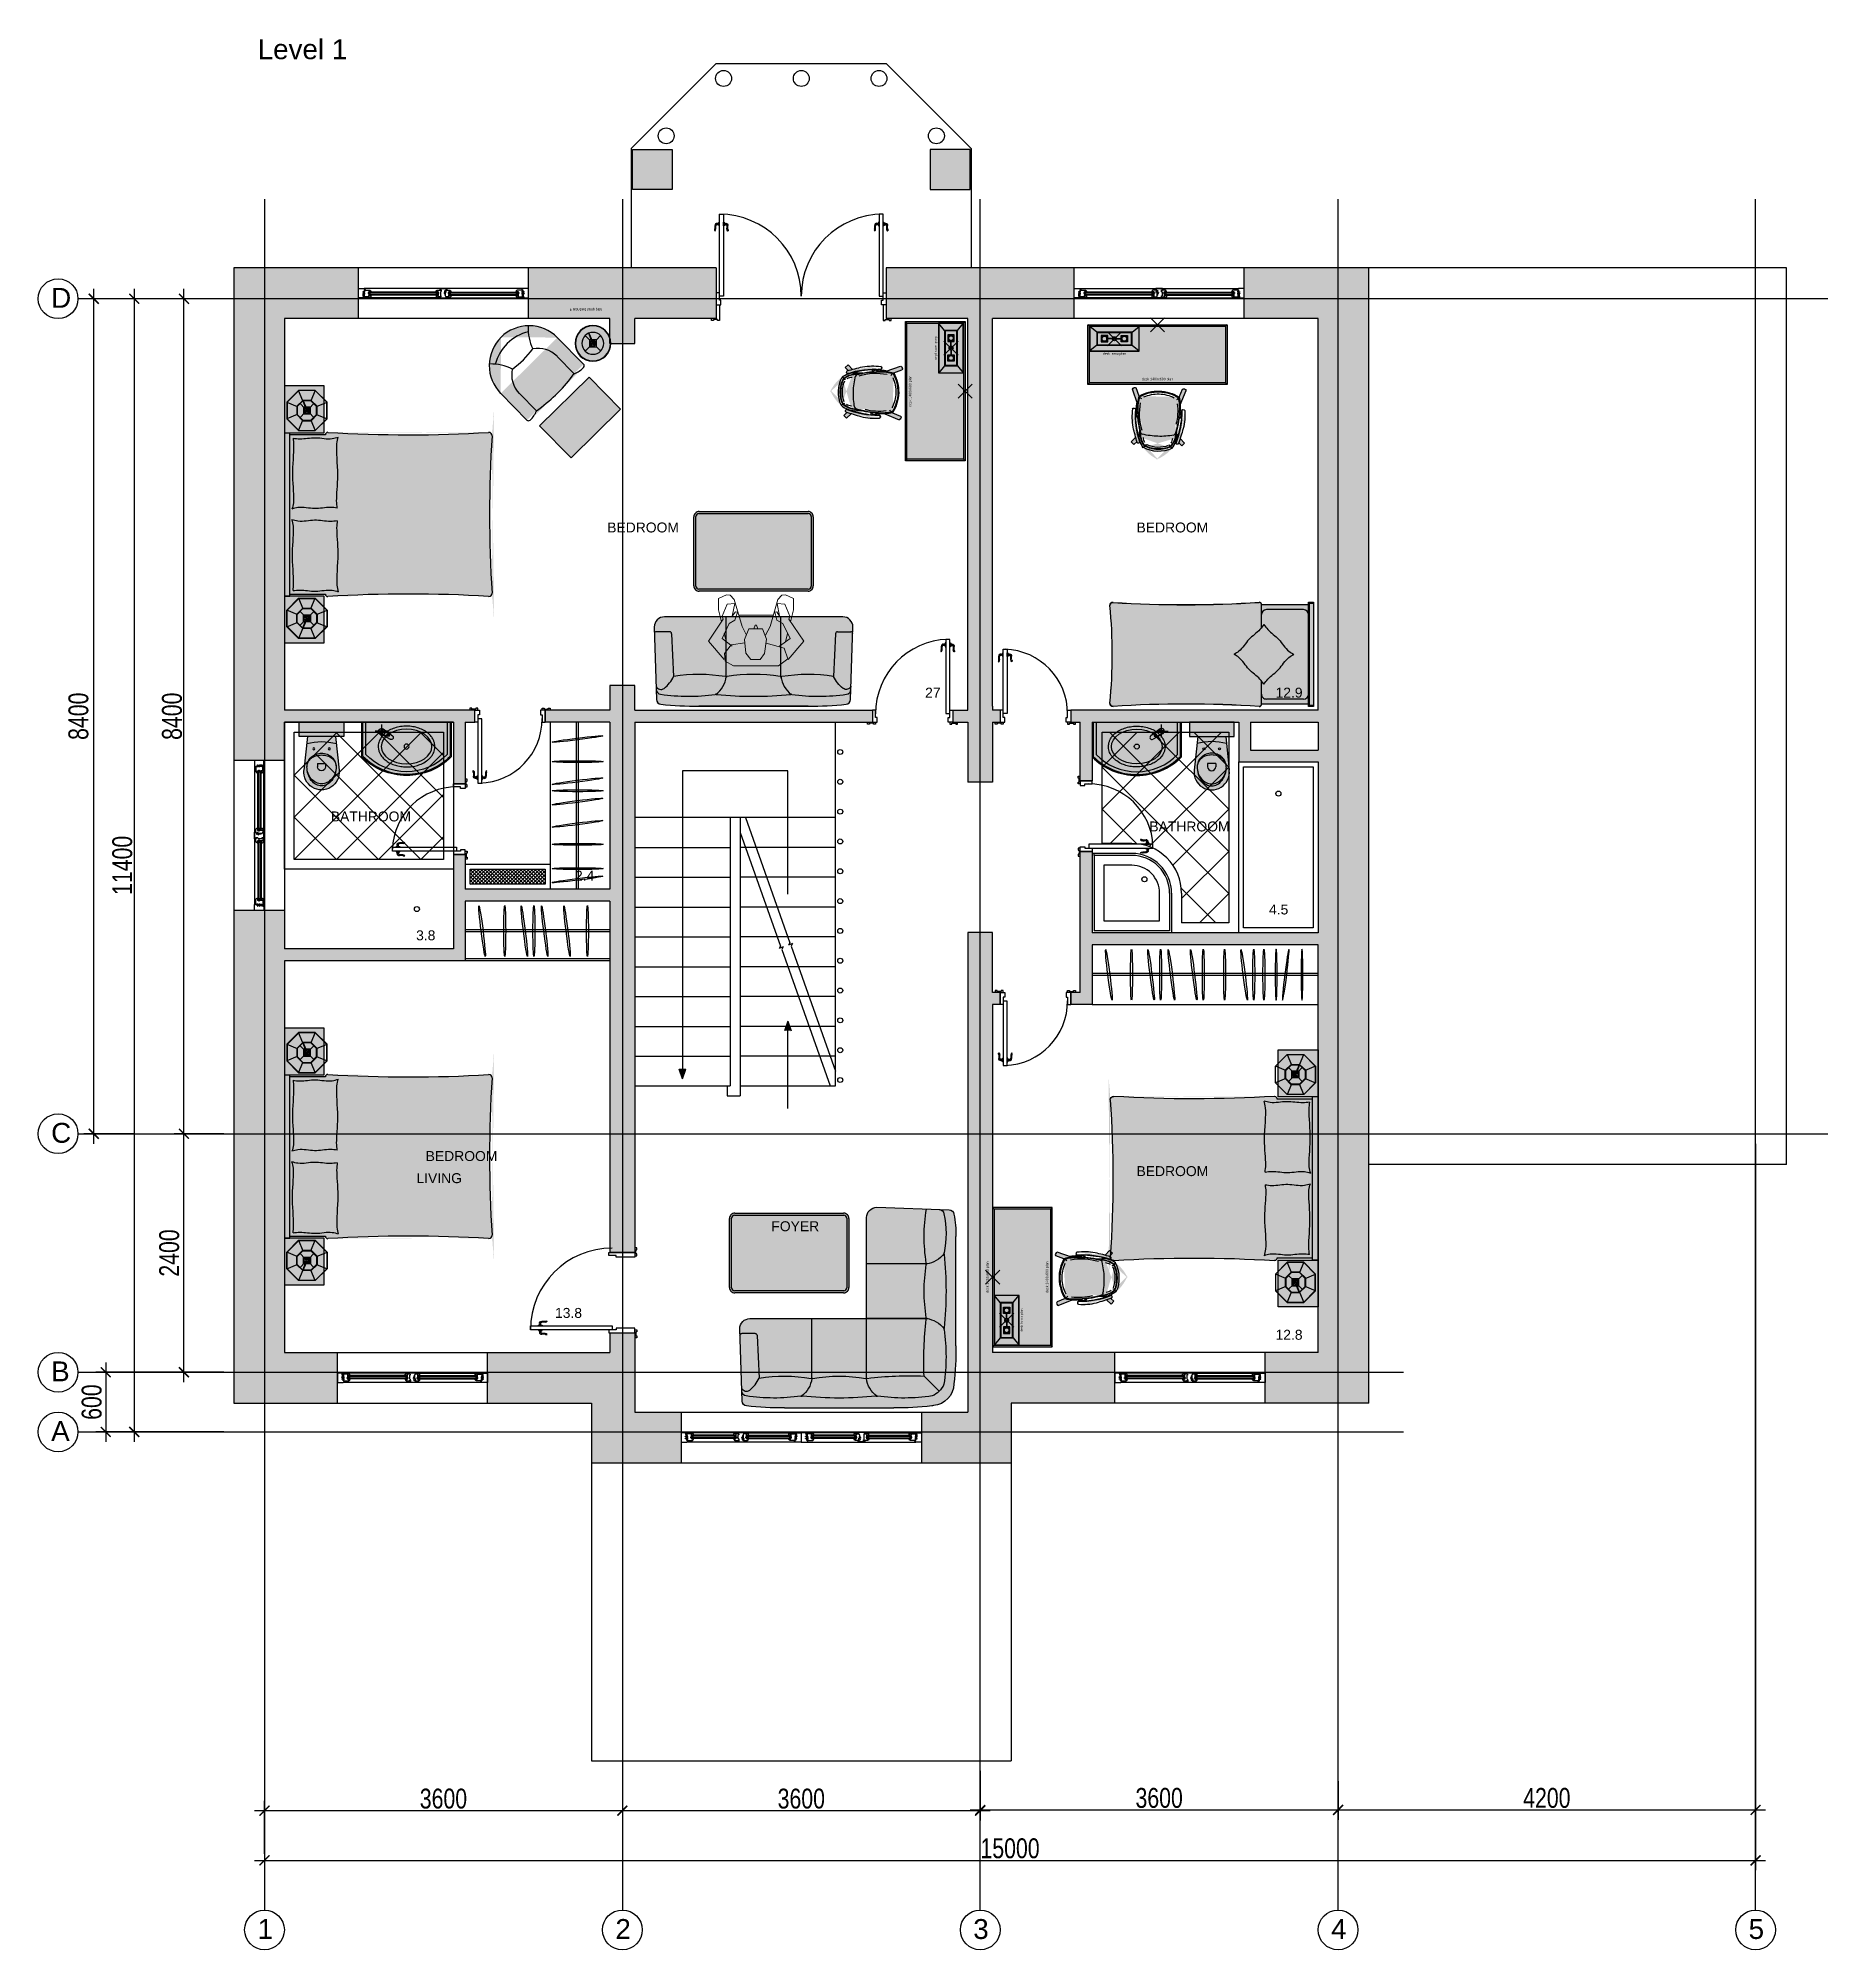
# Model space of a CAD drawing. Header units: millimetres. Extents: x 11159 to 50121, y 18346 to 37577.
# Drawn here: x 32119 to 50121, y 18346 to 37577 of the extents above; entities that cross this region are included whole.
import ezdxf
from ezdxf.enums import TextEntityAlignment as Align

# ---------------------------------------------------------------- set-up
doc = ezdxf.new("R2010")
doc.units = ezdxf.units.MM
for name, color, linetype in [('area', 1, 'Continuous'), ('axis', 40, 'Continuous'), ('df', 7, 'Continuous'), ('dim', 7, 'Continuous'), ('doors', 4, 'Continuous'), ('dwgmodels.com', 19, 'Continuous'), ('floor hatch', 252, 'Continuous'), ('furn1', 175, 'Continuous'), ('furnhatch', 254, 'Continuous'), ('furniture', 34, 'Continuous'), ('HATCH', 8, 'Continuous'), ('sanit', 7, 'Continuous'), ('stairs', 19, 'Continuous'), ('wall', 5, 'Continuous')]:
    doc.layers.add(name, color=color, linetype=linetype)
doc.styles.add('ayala furniture', font='tahoma.ttf', dxfattribs={"height": 25})
doc.styles.add('KOTE', font='romrust.shx', dxfattribs={"width": 0.8})
doc.styles.get("Standard").update_dxf_attribs({"font": 'arial.ttf'})
doc.dimstyles.new('ayala 50', dxfattribs={"dimscale": 50, "dimtxt": 2.5, "dimasz": 1, "dimexe": 1, "dimexo": 2, "dimgap": 1, "dimtad": 1, "dimdec": 4, "dimzin": 9, "dimdsep": 46, "dimtxsty": 'KOTE', "dimblk": 'ARCHTICK', "dimcen": 0.09, "dimdle": 1, "dimadec": 0, "dimazin": 0, "dimtfac": 0.666667, "dimtdec": 4, "dimtix": 1, "dimtmove": 2, "dimatfit": 3, "dimfxl": 1, "dimtvp": 1, "dimtolj": 1, "dimarcsym": 0})

msp = doc.modelspace()

# ---------------------------------------------------------------- texts
at = {"color": 250, "linetype": 'Continuous', "true_color": 0x2b2b2b, "insert": (34326.36923, 37566.39726), "char_height": 200, "attachment_point": 1}
msp.add_mtext('Level 1', dxfattribs=at)
at = {"color": 3, "linetype": 'Continuous', "char_height": 100, "attachment_point": 1}
for s, insert in [('BEDROOM', (37842.49088, 32705.11513)), ('BEDROOM', (43167.02658, 32705.11513)), ('BATHROOM', (35061.86021, 29797.94538)), ('BATHROOM', (43296.14121, 29697.21885)), ('BEDROOM', (36016.12375, 26381.50717)), ('LIVING', (35923.28518, 26159.02)), ('BEDROOM', (43167.02658, 26229.75206)), ('FOYER', (39493.60279, 25675.32897))]:
    msp.add_mtext(s, dxfattribs=dict(at, insert=insert))
at = {"layer": 'area', "color": 250, "linetype": 'Continuous', "char_height": 100, "attachment_point": 1}
for s, insert in [('27', (41040.6447, 31043.58405)), ('12.9', (44565.6447, 31043.58405)), ('2.4', (37518.45712, 29202.05522)), ('4.5', (44500.06946, 28862.05522)), ('3.8', (35920.06946, 28602.05522)), ('13.8', (37317.44937, 24803.36114)), ('12.8', (44565.6447, 24583.58405))]:
    msp.add_mtext(s, dxfattribs=dict(at, insert=insert))
at = {"layer": 'Defpoints', "color": 40, "style": 'ayala furniture'}
for s, rotation, p in [('desk lamp plan', 270, (41148.61766, 34459.73091)), ('desk 1400x600 plan', 90, (40892.11766, 34025.73091)), ('desk 1400x600 plan', 90, (41669.90031, 25113.16916)), ('desk 1400x600 plan', 90, (42269.90031, 25113.16916)), ('desk lamp plan', 90, (42013.40031, 24679.16916))]:
    msp.add_text(s, height=25, rotation=rotation, dxfattribs=at).set_placement(p, align=Align.MIDDLE)
for s, p in [('desk lamp plan', (42944.90031, 34401.51843)), ('desk 1400x600 plan', (43378.90031, 34145.01843))]:
    msp.add_text(s, height=25, dxfattribs=at).set_placement(p, align=Align.MIDDLE)
at = {"layer": 'dim', "color": 7}
for s, p in [('D', (32248.74931, 34865.11772)), ('C', (32248.74931, 26465.11772)), ('B', (32248.74931, 24065.11772)), ('А', (32248.74931, 23465.11772)), ('1', (34324.84805, 18455.11772)), ('2', (37924.84805, 18455.11772)), ('3', (41524.84805, 18455.11772)), ('4', (45124.84805, 18455.11772)), ('5', (49324.84805, 18455.11772))]:
    msp.add_text(s, height=200, dxfattribs=at).set_placement(p)

# ---------------------------------------------------------------- blocks, each defined once
blk = doc.blocks.new('_ArchTick')
at = {"color": 0, "linetype": 'ByBlock', "const_width": 0.15}
blk.add_lwpolyline([(-0.5, -0.5), (0.5, 0.5)], dxfattribs=at)
blk = doc.blocks.new('*D62')
at = {"layer": 'Defpoints', "color": 0}
for p in [(37995, 19746), (37995, 19746), (34395, 19212)]:
    blk.add_point(p, dxfattribs=at)
at = {"layer": 'dim', "color": 4, "lineweight": -2}
for p, q in [((34395, 19312), (34395, 19846)), ((34295, 19746), (38095, 19746))]:
    blk.add_line(p, q, dxfattribs=at)
at = {"layer": 'dim', "color": 4, "lineweight": -2, "xscale": 100, "yscale": 100, "zscale": 100, "rotation": 180}
blk.add_blockref('_ArchTick', (34395, 19746), dxfattribs=at)
at = {"layer": 'dim', "color": 4, "lineweight": -2, "xscale": 100, "yscale": 100, "zscale": 100}
blk.add_blockref('_ArchTick', (37995, 19746), dxfattribs=at)
at = {"layer": 'dim', "color": 3, "insert": (36195, 19866), "char_height": 200, "attachment_point": 5, "style": 'KOTE'}
blk.add_mtext('\\A1;3600', dxfattribs=at)
blk = doc.blocks.new('*D50')
at = {"layer": 'Defpoints', "color": 0}
for p in [(37995, 20246), (41595, 19960), (41595, 19746)]:
    blk.add_point(p, dxfattribs=at)
at = {"layer": 'dim', "color": 4, "lineweight": -2}
for p, q in [((37995, 20146), (37995, 19646)), ((41595, 19860), (41595, 19646)), ((37895, 19746), (41695, 19746))]:
    blk.add_line(p, q, dxfattribs=at)
at = {"layer": 'dim', "color": 4, "lineweight": -2, "xscale": 100, "yscale": 100, "zscale": 100, "rotation": 180}
blk.add_blockref('_ArchTick', (37995, 19746), dxfattribs=at)
at = {"layer": 'dim', "color": 4, "lineweight": -2, "xscale": 100, "yscale": 100, "zscale": 100}
blk.add_blockref('_ArchTick', (41595, 19746), dxfattribs=at)
at = {"layer": 'dim', "color": 3, "insert": (39795, 19866), "char_height": 200, "attachment_point": 5, "style": 'KOTE'}
blk.add_mtext('\\A1;3600', dxfattribs=at)
blk = doc.blocks.new('*D51')
at = {"layer": 'Defpoints', "color": 0}
for p in [(41595, 20246), (45195, 20144), (45195, 19753)]:
    blk.add_point(p, dxfattribs=at)
at = {"layer": 'dim', "color": 4, "lineweight": -2}
for p, q in [((41595, 20146), (41595, 19653)), ((45195, 20044), (45195, 19653)), ((41495, 19753), (45295, 19753))]:
    blk.add_line(p, q, dxfattribs=at)
at = {"layer": 'dim', "color": 4, "lineweight": -2, "xscale": 100, "yscale": 100, "zscale": 100, "rotation": 180}
blk.add_blockref('_ArchTick', (41595, 19753), dxfattribs=at)
at = {"layer": 'dim', "color": 4, "lineweight": -2, "xscale": 100, "yscale": 100, "zscale": 100}
blk.add_blockref('_ArchTick', (45195, 19753), dxfattribs=at)
at = {"layer": 'dim', "color": 3, "insert": (43395, 19873), "char_height": 200, "attachment_point": 5, "style": 'KOTE'}
blk.add_mtext('\\A1;3600', dxfattribs=at)
blk = doc.blocks.new('*D52')
at = {"layer": 'Defpoints', "color": 0}
for p in [(49395, 26556), (45195, 19753), (49395, 19753)]:
    blk.add_point(p, dxfattribs=at)
at = {"layer": 'dim', "color": 4, "lineweight": -2}
for p, q in [((49395, 26456), (49395, 19653)), ((45095, 19753), (49495, 19753))]:
    blk.add_line(p, q, dxfattribs=at)
at = {"layer": 'dim', "color": 4, "lineweight": -2, "xscale": 100, "yscale": 100, "zscale": 100, "rotation": 180}
blk.add_blockref('_ArchTick', (45195, 19753), dxfattribs=at)
at = {"layer": 'dim', "color": 4, "lineweight": -2, "xscale": 100, "yscale": 100, "zscale": 100}
blk.add_blockref('_ArchTick', (49395, 19753), dxfattribs=at)
at = {"layer": 'dim', "color": 3, "insert": (47295, 19873), "char_height": 200, "attachment_point": 5, "style": 'KOTE'}
blk.add_mtext('\\A1;4200', dxfattribs=at)
blk = doc.blocks.new('*D53')
at = {"layer": 'Defpoints', "color": 0}
for p in [(49395, 26556), (34395, 23556), (49395, 19246)]:
    blk.add_point(p, dxfattribs=at)
at = {"layer": 'dim', "color": 4, "lineweight": -2}
for p, q in [((49395, 26456), (49395, 19146)), ((34395, 23456), (34395, 19146)), ((34295, 19246), (49495, 19246))]:
    blk.add_line(p, q, dxfattribs=at)
at = {"layer": 'dim', "color": 4, "lineweight": -2, "xscale": 100, "yscale": 100, "zscale": 100, "rotation": 180}
blk.add_blockref('_ArchTick', (34395, 19246), dxfattribs=at)
at = {"layer": 'dim', "color": 4, "lineweight": -2, "xscale": 100, "yscale": 100, "zscale": 100}
blk.add_blockref('_ArchTick', (49395, 19246), dxfattribs=at)
at = {"layer": 'dim', "color": 3, "insert": (41895, 19366), "char_height": 200, "attachment_point": 5, "style": 'KOTE'}
blk.add_mtext('\\A1;15000', dxfattribs=at)
blk = doc.blocks.new('*D63')
at = {"layer": 'Defpoints', "color": 0}
for p in [(34085, 24156), (32798, 23556), (33298, 23556)]:
    blk.add_point(p, dxfattribs=at)
at = {"layer": 'dim', "color": 4, "lineweight": -2}
for p, q in [((32798, 24256), (32798, 23456)), ((33985, 24156), (32698, 24156)), ((33198, 23556), (32698, 23556))]:
    blk.add_line(p, q, dxfattribs=at)
at = {"layer": 'dim', "color": 4, "lineweight": -2, "xscale": 100, "yscale": 100, "zscale": 100}
for p, rotation in [((32798, 24156), 90), ((32798, 23556), 270)]:
    blk.add_blockref('_ArchTick', p, dxfattribs=dict(at, rotation=rotation))
at = {"layer": 'dim', "color": 3, "insert": (32657, 23856), "char_height": 200, "attachment_point": 5, "rotation": 90, "style": 'KOTE'}
blk.add_mtext('\\A1;600', dxfattribs=at)
blk = doc.blocks.new('mixer4ws(plan)')
for p, q in [((0, 28), (117, 20)), ((0, -28), (117, -20))]:
    blk.add_line(p, q)
for centre, radius, start, end in [((0, 0), 27.5, 45.2651, 314.7349), ((0, 0), 24.5, 55.034, 65.9105), ((15, 22), 2, 235.034, 267.8471), ((117, 0), 20, 270, 90), ((0, 0), 24.5, 294.0895, 304.966), ((15, -22), 2, 92.1529, 124.966)]:
    blk.add_arc(centre, radius, start, end)
blk.add_ellipse((0, 0), major_axis=(90.3, 0), ratio=0.221476, start_param=4.880525, end_param=7.685846)
blk.add_ellipse((70, 0), major_axis=(-10, 0), ratio=0.2)
blk = doc.blocks.new('fh')
h = blk.add_hatch(color=254)
edge = h.paths.add_edge_path()
edge.add_line((0, 450), (0, -450))
edge.add_line((0, -450), (-350, -450))
edge.add_arc((98, 0), 635, 134.8957, 225.1043, ccw=False)
edge.add_line((-350, 450), (0, 450))
blk.add_line((0, 450), (0, -450))
at = {"layer": 'sanit'}
for p, q in [((0, 450), (-350, 450)), ((0, 439), (-343, 439)), ((-350, -450), (0, -450)), ((-343, -439), (0, -439))]:
    blk.add_line(p, q, dxfattribs=at)
at = {"layer": 'sanit', "color": 30}
for p, q in [((0, 410), (-325, 410)), ((-325, -410), (0, -410))]:
    blk.add_line(p, q, dxfattribs=at)
at = {"layer": 'sanit', "color": 6, "ltscale": 7}
for p, q in [((-90, -185), (-90, -315)), ((-155, -250), (-25, -250))]:
    blk.add_line(p, q, dxfattribs=at)
at = {"layer": 'sanit'}
blk.add_circle((-245, 0), 25, dxfattribs=at)
at = {"layer": 'sanit', "ltscale": 7}
blk.add_circle((-90, -250), 12.7, dxfattribs=at)
at = {"layer": 'sanit'}
for centre, radius, start, end in [((98, 0), 635, 134.8957, 225.1043), ((91, 0), 618, 134.704, 225.296)]:
    blk.add_arc(centre, radius, start, end, dxfattribs=at)
at = {"layer": 'sanit', "color": 30}
blk.add_arc((73, 0), 571, 134.0934, 225.9066, dxfattribs=at)
at = {"layer": 'sanit'}
blk.add_ellipse((-245, 0), major_axis=(0, 255), ratio=0.686274, dxfattribs=at)
at = {"layer": 'sanit', "color": 30}
blk.add_open_spline([(-245, 285), (-252, 285), (-258, 285), (-274, 283), (-282, 281), (-300, 275), (-308, 272), (-324, 263), (-332, 259), (-347, 248), (-355, 242), (-369, 228), (-375, 221), (-394, 198), (-406, 179), (-423, 144), (-429, 127), (-440, 92), (-444, 73), (-449, 36), (-450, 17), (-450, -21), (-448, -40), (-443, -77), (-439, -95), (-428, -130), (-421, -147), (-406, -179), (-397, -193), (-377, -220), (-365, -232), (-345, -250), (-336, -256), (-317, -267), (-308, -272), (-288, -279), (-278, -282), (-259, -285), (-250, -285), (-233, -285), (-224, -284), (-207, -280), (-199, -278), (-182, -272), (-174, -268), (-159, -259), (-151, -254), (-137, -243), (-130, -237), (-111, -217), (-99, -202), (-79, -170), (-71, -152), (-57, -115), (-51, -96), (-43, -55), (-41, -34), (-40, 8), (-40, 29), (-46, 70), (-50, 90), (-61, 129), (-69, 147), (-86, 182), (-96, 198), (-116, 223), (-126, 233), (-145, 250), (-156, 258), (-175, 269), (-184, 273), (-202, 279), (-211, 281), (-229, 284), (-237, 285), (-245, 285)], degree=3, knots=[0, 0, 0, 0, 0.090265, 0.090265, 0.212741, 0.212741, 0.335218, 0.335218, 0.457694, 0.457694, 0.58017, 0.58017, 0.702646, 0.702646, 0.957357, 0.957357, 1.164021, 1.164021, 1.370685, 1.370685, 1.577349, 1.577349, 1.784013, 1.784013, 1.990677, 1.990677, 2.197341, 2.197341, 2.404005, 2.404005, 2.610669, 2.610669, 2.752866, 2.752866, 2.895063, 2.895063, 3.03726, 3.03726, 3.15647, 3.15647, 3.27568, 3.27568, 3.39489, 3.39489, 3.514101, 3.514101, 3.633311, 3.633311, 3.752521, 3.752521, 3.980335, 3.980335, 4.208149, 4.208149, 4.435963, 4.435963, 4.663777, 4.663777, 4.891592, 4.891592, 5.119406, 5.119406, 5.34722, 5.34722, 5.575034, 5.575034, 5.744169, 5.744169, 5.913304, 5.913304, 6.041828, 6.041828, 6.170353, 6.170353, 6.283185, 6.283185, 6.283185, 6.283185], dxfattribs=at)
at = {"layer": 'sanit', "rotation": 123.6017384872103}
blk.add_blockref('mixer4ws(plan)', (-90, -250), dxfattribs=at)
blk = doc.blocks.new('lavatory')
for p, q in [((-141, 0), (-177, 339)), ((-41, 270), (-41, 303)), ((-41, 270), (41, 270)), ((41, 270), (41, 303)), ((141, 0), (177, 339)), ((141, 0), (-141, 0))]:
    blk.add_line(p, q)
for centre in [(-78, 123), (78, 123)]:
    blk.add_circle(centre, 9.95)
for centre, radius, start, end in [((0, 358), 178, 354.0546, 185.9454), ((56, 320), 200, 142.9262, 162.6215), ((28, 313), 173, 139.5975, 160.5797), ((28, 313), 173, 139.5975, 160.5797), ((22, 346), 157, 118.732, 142.9262), ((11, 327), 151, 115.9502, 139.5975), ((11, 327), 151, 115.9502, 139.5975), ((0, 350), 125, 90, 115.9502), ((0, 350), 125, 90, 115.9502), ((0, 385), 112, 90, 118.732), ((0, 385), 112, 61.268, 90), ((0, 350), 125, 64.0498, 90), ((0, 350), 125, 64.0498, 90), ((-22, 346), 157, 37.0738, 61.268), ((-11, 327), 151, 40.4025, 64.0498), ((-11, 327), 151, 40.4025, 64.0498), ((-56, 320), 200, 17.3785, 37.0738), ((-28, 313), 173, 19.4203, 40.4025), ((-28, 313), 173, 19.4203, 40.4025), ((109, 303), 256, 162.6215, 180), ((55, 303), 202, 160.5797, 180), ((55, 303), 202, 160.5797, 180), ((-50, 303), 96.8, 180, 207.095), ((-17, 303), 129, 180, 203.8127), ((-17, 303), 129, 180, 203.8127), ((-26, 315), 124, 207.095, 231.0058), ((-9, 307), 138, 203.8127, 226.8146), ((-9, 307), 138, 203.8127, 226.8146), ((-10, 335), 149, 231.0058, 251.4609), ((-3, 313), 146, 226.8146, 248.7552), ((-3, 313), 146, 226.8146, 248.7552), ((0, 365), 180, 251.4609, 270), ((0, 303), 41.2, 0, 180), ((0, 365), 180, 270, 288.5391), ((10, 335), 149, 288.5391, 308.9942), ((3, 313), 146, 291.2448, 313.1854), ((3, 313), 146, 291.2448, 313.1854), ((26, 315), 124, 308.9942, 332.905), ((9, 307), 138, 313.1854, 336.1873), ((9, 307), 138, 313.1854, 336.1873), ((-109, 303), 256, 0, 17.3785), ((-55, 303), 202, 0, 19.4203), ((-55, 303), 202, 0, 19.4203), ((50, 303), 96.8, 332.905, 0), ((17, 303), 129, 336.1873, 0), ((17, 303), 129, 336.1873, 0), ((0, 615), 564, 254.7124, 285.2876), ((0, 322), 156, 248.7552, 270), ((0, 322), 156, 248.7552, 270), ((0, 322), 156, 270, 291.2448), ((0, 322), 156, 270, 291.2448)]:
    blk.add_arc(centre, radius, start, end)
blk = doc.blocks.new('t')
at = {"layer": 'furn1', "linetype": 'ByBlock'}
h = blk.add_hatch(color=254, dxfattribs=at)
h.paths.add_polyline_path([(-145, 141), (-484, 177, 1.109549), (-484, -177), (-145, -141)])
h.paths.add_polyline_path([(0, 225), (-145, 225), (-145, -225), (0, -225)])
at = {"layer": 'furniture'}
blk.add_lwpolyline([(-145, 225), (-145, -225), (0, -225), (0, 225), (-145, 225)], dxfattribs=at)
at = {"layer": 'furniture', "rotation": 90}
blk.add_blockref('lavatory', (-145, 0), dxfattribs=at)
blk = doc.blocks.new('Joint-K7335')
at = {"layer": 'df', "color": 7}
for points in [[(4, 11, -0.206505), (4, 12, -0.277528), (5, 12), (5, 12, 0.626267), (5, 11, 0.131441), (6, 12), (6, 18, 0.509109), (5, 18, -0.294424), (2, 18, 0.173488), (1, 19), (0, 19), (0, 2, 0.415334), (1, 1, 0.048115), (1, 1, 0.113375), (2, 1), (4, 3, 0.235966), (4, 3), (4, 3, 0.247659), (4, 3, 0.287937), (4, 3), (2, 2, -0.576722), (2, 3), (2, 3, -0.235966), (2, 3), (4, 5, 0.235966), (4, 5), (4, 6, 0.247659), (4, 6, 0.287937), (4, 6), (2, 5, -0.576722), (2, 5), (2, 6, -0.384094), (3, 7, -0.021813), (3, 7), (7, 7), (7, 8, 0.333043), (6, 8, -0.293245), (5, 9, 0.008528), (5, 9, 0.265517), (5, 9, 0.023748), (5, 10, -0.356149), (4, 11, -0.356149)], [(3, 11, 0.355005), (5, 9, -0.567624), (5, 9, -0.24708), (4, 9), (2, 9, -0.351704), (1, 10), (1, 13, -0.414214), (2, 13), (2, 13, 0.277073), (2, 13), (4, 17, -0.041112), (4, 17), (4, 18, -0.50666), (5, 18, -0.2771), (5, 17), (5, 13, 0.213422), (5, 13, -0.886227), (4, 13, 0.250571), (3, 11)]]:
    blk.add_lwpolyline(points, format="xyb", dxfattribs=at)
blk.add_lwpolyline([(2, 18, 0.632714), (1, 18), (1, 14, 0.78091), (2, 14), (3, 17, -0.117333), (3, 17, 1.218085), (3, 17, -0.285776), (3, 17, -0.145588)], format="xyb", close=True, dxfattribs=at)
blk = doc.blocks.new('door-handle')
at = {"color": 0}
for p, q in [((-32, 10), (-32, -10)), ((-30, 9), (-32, 9)), ((-30, 9), (-30, -9)), ((-19, 9), (-21, 9)), ((-21, 9), (-21, -9)), ((-19, 10), (-19, -10)), ((-9, 10), (-19, 10)), ((0, 25), (-9, 25)), ((-9, 25), (-9, -25)), ((0, -25), (0, 25)), ((-62, -93), (-61, -94)), ((-32, -10), (-40, -10)), ((-30, -9), (-32, -9)), ((-19, -9), (-21, -9)), ((-9, -10), (-19, -10)), ((-9, -25), (0, -25))]:
    blk.add_line(p, q, dxfattribs=at)
for centre, radius, start, end in [((-34, -15), 25, 84.355, 191.5747), ((-25, 16), 8.47, 237.8902, 302.1098), ((-39, -82), 25.1, 149.3294, 204.9726), ((-91, -62), 42.6, 313.5613, 358.1692), ((-243, -39), 185, 350.5395, 5.9914), ((-90, -63), 42.6, 313.5613, 358.1692), ((-40, -20), 9.55, 85.9769, 192.3257), ((-596, -62), 548, 359.693, 4.1861), ((-25, -16), 8.47, 57.8902, 122.1098)]:
    blk.add_arc(centre, radius, start, end, dxfattribs=at)
blk = doc.blocks.new('*D54')
at = {"layer": 'Defpoints', "color": 0}
for p in [(33585, 26556), (34085, 26556), (34085, 24156)]:
    blk.add_point(p, dxfattribs=at)
at = {"layer": 'dim', "color": 4, "lineweight": -2}
for p, q in [((33985, 26556), (33485, 26556)), ((33585, 24056), (33585, 26656)), ((33985, 24156), (33485, 24156))]:
    blk.add_line(p, q, dxfattribs=at)
at = {"layer": 'dim', "color": 4, "lineweight": -2, "xscale": 100, "yscale": 100, "zscale": 100}
for p, rotation in [((33585, 26556), 90), ((33585, 24156), 270)]:
    blk.add_blockref('_ArchTick', p, dxfattribs=dict(at, rotation=rotation))
at = {"layer": 'dim', "color": 3, "insert": (33437, 25356), "char_height": 200, "attachment_point": 5, "rotation": 90, "style": 'KOTE'}
blk.add_mtext('\\A1;2400', dxfattribs=at)
blk = doc.blocks.new('*D64')
at = {"layer": 'Defpoints', "color": 0}
for p in [(32677, 34956), (33245, 34956), (33177, 26556)]:
    blk.add_point(p, dxfattribs=at)
at = {"layer": 'dim', "color": 4, "lineweight": -2}
for p, q in [((32677, 26456), (32677, 35056)), ((33145, 34956), (32577, 34956)), ((33077, 26556), (32577, 26556))]:
    blk.add_line(p, q, dxfattribs=at)
at = {"layer": 'dim', "color": 4, "lineweight": -2, "xscale": 100, "yscale": 100, "zscale": 100}
for p, rotation in [((32677, 34956), 90), ((32677, 26556), 270)]:
    blk.add_blockref('_ArchTick', p, dxfattribs=dict(at, rotation=rotation))
at = {"layer": 'dim', "color": 3, "insert": (32524, 30756), "char_height": 200, "attachment_point": 5, "rotation": 90, "style": 'KOTE'}
blk.add_mtext('\\A1;8400', dxfattribs=at)
blk = doc.blocks.new('*D55')
at = {"layer": 'Defpoints', "color": 0}
for p in [(34085, 34956), (33085, 23556), (34085, 23556)]:
    blk.add_point(p, dxfattribs=at)
at = {"layer": 'dim', "color": 4, "lineweight": -2}
for p, q in [((33085, 35056), (33085, 23456)), ((33985, 34956), (32985, 34956)), ((33985, 23556), (32985, 23556))]:
    blk.add_line(p, q, dxfattribs=at)
at = {"layer": 'dim', "color": 4, "lineweight": -2, "xscale": 100, "yscale": 100, "zscale": 100}
for p, rotation in [((33085, 34956), 90), ((33085, 23556), 270)]:
    blk.add_blockref('_ArchTick', p, dxfattribs=dict(at, rotation=rotation))
at = {"layer": 'dim', "color": 3, "insert": (32965, 29256), "char_height": 200, "attachment_point": 5, "rotation": 90, "style": 'KOTE'}
blk.add_mtext('\\A1;11400', dxfattribs=at)
blk = doc.blocks.new('bed1')
at = {"layer": 'furnhatch'}
h = blk.add_hatch(color=254, dxfattribs=at)
edge = h.paths.add_edge_path()
edge.add_line((-50, 728), (-377, 728))
edge.add_ellipse((-397, 732), major_axis=(-20.2, 2.1), ratio=0.939967, start_angle=175.7986, end_angle=279.2235)
edge.add_ellipse((-1139, 11854), major_axis=(11638, 0), ratio=0.956, start_angle=266.4083, end_angle=273.6518, ccw=False)
edge.add_ellipse((-1870, 721), major_axis=(30, 0), ratio=0.956, start_angle=86.4083, end_angle=182.703)
edge.add_ellipse((-20808, 0), major_axis=(18932, 0), ratio=0.764766, start_angle=-2.8506, end_angle=2.8506, ccw=False)
edge.add_ellipse((-1870, -721), major_axis=(30, 0), ratio=0.956, start_angle=177.297, end_angle=273.5917)
edge.add_ellipse((-1139, -11854), major_axis=(-11638, 0), ratio=0.956, start_angle=266.3482, end_angle=273.5917, ccw=False)
edge.add_ellipse((-397, -732), major_axis=(20.2, 2.1), ratio=0.939967, start_angle=260.7765, end_angle=364.2014)
edge.add_line((-377, -728), (-50, -728))
edge.add_line((-50, -728), (-50, 728))
edge = h.paths.add_edge_path(flags=0)
edge.add_spline(control_points=[(-484, -58), (-463, -61), (-395, -70), (-274, -40), (-156, -74), (-88, -54), (-69, -49)], knot_values=[0, 0, 0, 0, 6.340048, 21.250308, 36.908042, 42.626898, 42.626898, 42.626898, 42.626898], degree=3, periodic=0)
edge.add_spline(control_points=[(-69, -49), (-75, -67), (-95, -135), (-61, -337), (-90, -609), (-81, -677), (-79, -698)], knot_values=[0, 0, 0, 0, 5.718856, 21.37659, 36.28685, 42.626898, 42.626898, 42.626898, 42.626898], degree=3, periodic=0)
edge.add_spline(control_points=[(-79, -698), (-99, -695), (-168, -686), (-288, -715), (-407, -681), (-475, -702), (-493, -707)], knot_values=[0, 0, 0, 0, 6.340048, 21.250308, 36.908042, 42.626898, 42.626898, 42.626898, 42.626898], degree=3, periodic=0)
edge.add_spline(control_points=[(-493, -707), (-488, -689), (-468, -620), (-502, -351), (-472, -147), (-481, -79), (-484, -58)], knot_values=[0, 0, 0, 0, 5.718856, 21.37659, 36.28685, 42.626898, 42.626898, 42.626898, 42.626898], degree=3, periodic=0)
edge = h.paths.add_edge_path(flags=0)
edge.add_spline(control_points=[(-484, 58), (-481, 78), (-472, 147), (-502, 351), (-468, 620), (-488, 689), (-493, 707)], knot_values=[0, 0, 0, 0, 6.340048, 21.250308, 36.908042, 42.626898, 42.626898, 42.626898, 42.626898], degree=3, periodic=0)
edge.add_spline(control_points=[(-493, 707), (-475, 701), (-407, 681), (-288, 715), (-168, 686), (-99, 695), (-79, 697)], knot_values=[0, 0, 0, 0, 5.718856, 21.37659, 36.28685, 42.626898, 42.626898, 42.626898, 42.626898], degree=3, periodic=0)
edge.add_spline(control_points=[(-79, 697), (-81, 677), (-90, 608), (-61, 337), (-95, 135), (-75, 67), (-69, 49)], knot_values=[0, 0, 0, 0, 6.340048, 21.250308, 36.908042, 42.626898, 42.626898, 42.626898, 42.626898], degree=3, periodic=0)
edge.add_spline(control_points=[(-69, 49), (-88, 54), (-156, 74), (-274, 40), (-395, 70), (-463, 61), (-484, 58)], knot_values=[0, 0, 0, 0, 5.718856, 21.37659, 36.28685, 42.626898, 42.626898, 42.626898, 42.626898], degree=3, periodic=0)
edge = h.paths.add_edge_path(flags=16)
edge.add_spline(control_points=[(-79, -698), (-81, -677), (-90, -609), (-61, -337), (-95, -135), (-75, -67), (-69, -49)], knot_values=[0, 0, 0, 0, 6.340048, 21.250308, 36.908042, 42.626898, 42.626898, 42.626898, 42.626898], degree=3, periodic=0)
edge.add_spline(control_points=[(-69, -49), (-88, -54), (-156, -74), (-274, -40), (-395, -70), (-463, -61), (-484, -58)], knot_values=[0, 0, 0, 0, 5.718856, 21.37659, 36.28685, 42.626898, 42.626898, 42.626898, 42.626898], degree=3, periodic=0)
edge.add_spline(control_points=[(-484, -58), (-481, -79), (-472, -147), (-502, -351), (-468, -620), (-488, -689), (-493, -707)], knot_values=[0, 0, 0, 0, 6.340048, 21.250308, 36.908042, 42.626898, 42.626898, 42.626898, 42.626898], degree=3, periodic=0)
edge.add_spline(control_points=[(-493, -707), (-475, -702), (-407, -681), (-288, -715), (-168, -686), (-99, -695), (-79, -698)], knot_values=[0, 0, 0, 0, 5.718856, 21.37659, 36.28685, 42.626898, 42.626898, 42.626898, 42.626898], degree=3, periodic=0)
edge = h.paths.add_edge_path(flags=16)
edge.add_spline(control_points=[(-69, 49), (-75, 67), (-95, 135), (-61, 337), (-90, 608), (-81, 677), (-79, 697)], knot_values=[0, 0, 0, 0, 5.718856, 21.37659, 36.28685, 42.626898, 42.626898, 42.626898, 42.626898], degree=3, periodic=0)
edge.add_spline(control_points=[(-79, 697), (-99, 695), (-168, 686), (-288, 715), (-407, 681), (-475, 701), (-493, 707)], knot_values=[0, 0, 0, 0, 6.340048, 21.250308, 36.908042, 42.626898, 42.626898, 42.626898, 42.626898], degree=3, periodic=0)
edge.add_spline(control_points=[(-493, 707), (-488, 689), (-468, 620), (-502, 351), (-472, 147), (-481, 78), (-484, 58)], knot_values=[0, 0, 0, 0, 5.718856, 21.37659, 36.28685, 42.626898, 42.626898, 42.626898, 42.626898], degree=3, periodic=0)
edge.add_spline(control_points=[(-484, 58), (-463, 61), (-395, 70), (-274, 40), (-156, 74), (-88, 54), (-69, 49)], knot_values=[0, 0, 0, 0, 6.340048, 21.250308, 36.908042, 42.626898, 42.626898, 42.626898, 42.626898], degree=3, periodic=0)
h.paths.add_polyline_path([(0, 747), (-50, 747), (-50, -747), (0, -747)])
at = {"layer": 'furniture'}
for p, q in [((-50, 728), (-377, 728)), ((0, 747), (-50, 747)), ((-50, 747), (-50, -747)), ((0, -747), (0, 747)), ((-377, -728), (-50, -728)), ((0, -747), (-50, -747))]:
    blk.add_line(p, q, dxfattribs=at)
for centre, major_axis, ratio, start_param, end_param in [((-1870, 721), (30, 0), 0.956, 1.508109, 3.188768), ((-20808, 0), (18932, 0), 0.764766, -0.049752, 0.049752), ((-1139, 11854), (11638, 0), 0.956, 4.649702, 4.776125), ((-397, 732), (-20.2, 2.1), 0.939967, 3.068264, 4.873369), ((-1870, -721), (30, 0), 0.956, 3.094417, 4.775076), ((-1139, -11854), (-11638, 0), 0.956, 4.648653, 4.775076), ((-397, -732), (20.2, 2.1), 0.939967, 4.551409, 6.356514)]:
    blk.add_ellipse(centre, major_axis=major_axis, ratio=ratio, start_param=start_param, end_param=end_param, dxfattribs=at)
for points in [[(-79, 697), (-99, 695), (-168, 686), (-288, 715), (-407, 681), (-475, 701), (-493, 707)], [(-484, 58), (-481, 78), (-472, 147), (-502, 351), (-468, 620), (-488, 689), (-493, 707)], [(-79, 697), (-81, 677), (-90, 608), (-61, 337), (-95, 135), (-75, 67), (-69, 49)], [(-484, 58), (-463, 61), (-395, 70), (-274, 40), (-156, 74), (-88, 54), (-69, 49)], [(-484, -58), (-481, -79), (-472, -147), (-502, -351), (-468, -620), (-488, -689), (-493, -707)], [(-484, -58), (-463, -61), (-395, -70), (-274, -40), (-156, -74), (-88, -54), (-69, -49)], [(-79, -698), (-81, -677), (-90, -609), (-61, -337), (-95, -135), (-75, -67), (-69, -49)], [(-79, -698), (-99, -695), (-168, -686), (-288, -715), (-407, -681), (-475, -702), (-493, -707)]]:
    blk.add_open_spline(points, degree=3, knots=[0, 0, 0, 0, 6.340048, 21.250308, 36.908042, 42.626898, 42.626898, 42.626898, 42.626898], dxfattribs=at)
blk = doc.blocks.new('lamp (pl)')
at = {"color": 0, "linetype": 'ByBlock'}
for p, q in [((-40, 97), (-84, 202)), ((84, 202), (40, 97)), ((-203, 84), (-98, 40)), ((-69, 69), (-21, 21)), ((-42, 96), (-10, 17)), ((-38, 97), (-5, 19)), ((21, 21), (69, 69)), ((97, 40), (202, 84)), ((-98, -40), (-203, -84)), ((-84, -203), (-40, -98)), ((-69, -69), (-21, -21)), ((21, -21), (69, -69)), ((40, -98), (84, -203)), ((97, -40), (202, -84))]:
    blk.add_line(p, q, dxfattribs=at)
for points in [[(-203, 84), (-203, -84), (-84, -203), (84, -203), (202, -84), (202, 84), (84, 202), (-84, 202)], [(-200, 83), (-200, -83), (-83, -200), (83, -200), (200, -83), (200, 83), (83, 200), (-83, 200)], [(-103, 42), (-103, -42), (-42, -103), (42, -103), (102, -42), (102, 42), (42, 102), (-42, 102)], [(-98, 40), (-98, -40), (-40, -98), (40, -98), (97, -40), (97, 40), (40, 97), (-40, 97)]]:
    blk.add_lwpolyline(points, close=True, dxfattribs=at)
blk.add_lwpolyline([(-17, 35), (-35, 35), (-35, -35), (35, -35), (35, 35), (-12, 35)], dxfattribs=at)
for radius in [20, 10, 7.5]:
    blk.add_circle((0, 0), radius, dxfattribs=at)
blk.add_arc((0, 0), 30, 117.2802, 107.7198, dxfattribs=at)
blk = doc.blocks.new('sofa 0 (pl)')
at = {"layer": 'furnhatch'}
blk.add_hatch(color=256, dxfattribs=at).paths.add_polyline_path([(976, -68), (1000, -786, -0.44561), (893, -900), (-893, -900, -0.44561), (-1000, -786), (-976, -68, -0.375487), (-932, -20, -0.026367), (-550, 0), (550, 0, -0.029374), (975, -25), (976, -68, -0.002014)])
at = {"color": 0, "linetype": 'ByBlock'}
for p, q in [((-550, 0), (550, 0)), ((-825, -730), (-805, -300)), ((-275, -297), (-275, -900)), ((275, -297), (275, -900)), ((825, -730), (805, -300)), ((-845, -750), (-978, -750)), ((845, -750), (978, -750))]:
    blk.add_line(p, q, dxfattribs=at)
for points in [[(-550, 0, 0.026367), (-932, -20, 0.375487), (-976, -68), (-1000, -797, 0.402311), (-897, -900), (897, -900)], [(-981, -201, -0.493591), (-900, -180, -0.122035), (-805, -300, 0.643813)], [(897, -900, 0.402311), (1000, -797), (976, -68, 0.375487), (932, -20, 0.026367), (550, 0)], [(981, -201, 0.493591), (900, -180, 0.122035), (805, -300, -0.643813)]]:
    blk.add_lwpolyline(points, format="xyb", dxfattribs=at)
for centre, radius, start, end in [((-930, -171), 50, 96.2706, 178.1326), ((-655, -1969), 1869, 81.7086, 98.6145), ((-378, -70), 50, 261.7086, 276.0729), ((-539, -333), 267, 7.7352, 53.127), ((0, -3625), 3525, 90, 96.0729), ((0, -3625), 3525, 83.9271, 90), ((539, -333), 267, 126.873, 172.2648), ((378, -70), 50, 263.9271, 278.2914), ((655, -1969), 1869, 81.3855, 98.2914), ((930, -171), 50, 1.8674, 83.7294), ((-550, 1316), 1636, 261.0308, 279.3894), ((-275, -347), 50, 80.6106, 99.3894), ((0, 1316), 1636, 260.6106, 279.3894), ((275, -347), 50, 80.6106, 99.3894), ((550, 1316), 1636, 260.6106, 278.9692), ((-978, -730), 20, 178.1326, 270), ((-845, -730), 20, 270, 0), ((845, -730), 20, 180, 270), ((978, -730), 20, 270, 1.8674)]:
    blk.add_arc(centre, radius, start, end, dxfattribs=at)
at = {"layer": 'dwgmodels.com'}
blk.add_lwpolyline([(550, 0), (-550, 0, 0.026367), (-932, -20, 0.375487), (-976, -68), (-1000, -797, 0.402311), (-897, -900), (897, -900, 0.402311), (1000, -797), (976, -68, 0.375487), (932, -20, 0.026367)], format="xyb", close=True, dxfattribs=at)
blk = doc.blocks.new('1w')
at = {"color": 0, "linetype": 'ByBlock'}
for p, q in [((-1175, 625), (-1175, 1725)), ((-878, 1450), (-275, 1450)), ((-878, 900), (-275, 900)), ((-275, 297), (-275, 900)), ((275, 297), (275, 900)), ((825, 730), (805, 300)), ((845, 750), (978, 750)), ((550, 0), (-550, 0))]:
    blk.add_line(p, q, dxfattribs=at)
at = {"color": 0}
blk.add_line((-1007, 168), (-854, 321), dxfattribs=at)
at = {"color": 0, "linetype": 'ByBlock'}
for points in [[(-275, 1916, 0.402311), (-378, 2019), (-1107, 1995, 0.375487), (-1155, 1950, 0.044559), (-1175, 1725)], [(550, 0, 0.026367), (932, 20, 0.375487), (976, 68), (1000, 797, 0.402311), (897, 900), (-897, 900)], [(-1175, 625, 0.026367), (-1155, 243, 3435973836800.542969)], [(981, 201, -0.493591), (900, 180, -0.122035), (805, 300, 0.643813)], [(-948, 25, 0.087055), (-932, 20, 0.026367), (-550, 0)]]:
    blk.add_lwpolyline(points, format="xyb", dxfattribs=at)
blk.add_lwpolyline([(-275, 900), (-275, 1916)], dxfattribs=at)
for centre, radius, start, end in [((-113, 1753), 962, 167.9808, 191.5677), ((-1004, 1948), 50, 91.8674, 173.7294), ((-2515, 1727), 1660, 350.6783, 9.4633), ((2450, 1175), 3525, 173.9271, 180), ((-1105, 1553), 50, 353.9271, 8.2914), ((-842, 1714), 267, 216.873, 262.2648), ((-828, 1450), 50, 170.6106, 189.3894), ((-2491, 1175), 1636, 350.6106, 9.3894), ((2450, 1175), 3525, 180, 186.0729), ((794, 520), 1869, 171.7086, 188.6145), ((-842, 636), 267, 97.7352, 143.127), ((-1105, 797), 50, 351.7086, 6.0729), ((-828, 900), 50, 170.6106, 189.3894), ((-4521, 458), 3670, 357.8601, 6.7853), ((845, 730), 20, 90, 180), ((978, 730), 20, 358.1326, 90), ((-854, 321), 216, 202.0937, 247.9063), ((-713, -3260), 3584, 83.1072, 92.2474), ((-539, 333), 267, 306.873, 352.2648), ((-275, 347), 50, 260.6106, 279.3894), ((0, -1316), 1636, 80.6106, 99.3894), ((275, 347), 50, 260.6106, 279.3894), ((539, 333), 267, 187.7352, 233.127), ((550, -1316), 1636, 81.0308, 99.3894), ((-655, 1969), 1869, 261.3855, 278.2914), ((-378, 70), 50, 83.9271, 98.2914), ((0, 3625), 3525, 263.9271, 270), ((0, 3625), 3525, 270, 276.0729), ((378, 70), 50, 81.7086, 96.0729), ((655, 1969), 1869, 261.7086, 278.6145), ((930, 171), 50, 276.2706, 358.1326)]:
    blk.add_arc(centre, radius, start, end, dxfattribs=at)
at = {"color": 0}
blk.add_arc((-932, 247), 223, 181.0175, 265.7905, dxfattribs=at)
blk = doc.blocks.new('desk1400 (pl)')
at = {"layer": 'furnhatch'}
blk.add_hatch(color=256, dxfattribs=at).paths.add_polyline_path([(-700, 0), (-700, -600), (700, -600), (700, 0)])
at = {"color": 0, "linetype": 'ByBlock'}
for p, q in [((-700, 0), (-684, -16)), ((684, -16), (700, 0)), ((-684, -584), (-700, -600)), ((684, -584), (700, -600))]:
    blk.add_line(p, q, dxfattribs=at)
for points in [[(-700, -600), (700, -600), (700, 0), (-700, 0)], [(-684, -584), (684, -584), (684, -16), (-684, -16)]]:
    blk.add_lwpolyline(points, close=True, dxfattribs=at)
at = {"layer": 'dwgmodels.com'}
blk.add_lwpolyline([(-700, -600), (700, -600), (700, 0), (-700, 0)], close=True, dxfattribs=at)
blk = doc.blocks.new('desk lamp (pl)')
at = {"layer": 'furnhatch'}
blk.add_hatch(color=256, dxfattribs=at).paths.add_polyline_path([(-250, -125), (250, -125), (250, 125), (-250, 125)])
at = {"color": 0}
for p, q in [((-178, 65), (-248, 122)), ((-20, 3), (-75, 3)), ((20, 3), (75, 3)), ((178, 65), (248, 122)), ((-178, -65), (-248, -123)), ((-20, -2), (-75, -2)), ((20, -2), (75, -2)), ((178, -65), (248, -123))]:
    blk.add_line(p, q, dxfattribs=at)
for points in [[(-250, -125), (250, -125), (250, 125), (-250, 125)], [(-248, -123), (248, -123), (248, 122), (-248, 122)], [(-178, -65), (178, -65), (178, 65), (-178, 65)], [(-172, -60), (172, -60), (172, 60), (-172, 60)], [(-75, 25), (-125, 25), (-125, -25), (-75, -25)], [(75, 25), (125, 25), (125, -25), (75, -25)]]:
    blk.add_lwpolyline(points, close=True, dxfattribs=at)
for points in [[(-67, 3), (-67, 32), (-132, 32), (-132, -32), (-67, -32), (-67, -2)], [(67, 3), (67, 32), (132, 32), (132, -32), (67, -32), (67, -2)]]:
    blk.add_lwpolyline(points, dxfattribs=at)
for centre in [(-100, 0), (100, 0)]:
    blk.add_circle(centre, 25, dxfattribs=at)
at = {"color": 0, "linetype": 'ByBlock'}
for radius in [20, 10, 7.5]:
    blk.add_circle((0, 0), radius, dxfattribs=at)
at = {"layer": 'dwgmodels.com'}
blk.add_lwpolyline([(-250, -125), (250, -125), (250, 125), (-250, 125)], close=True, dxfattribs=at)
blk = doc.blocks.new('chair(top)')
h = blk.add_hatch(color=254)
edge = h.paths.add_edge_path()
edge.add_line((-269, 218), (-269, 221))
edge.add_ellipse((-265, 241), major_axis=(-14.2, 14.2), ratio=1, start_angle=74.4457, end_angle=123.5697, ccw=False)
edge.add_ellipse((-269, 240), major_axis=(11.2, 11.2), ratio=1, start_angle=64.6262, end_angle=169.5418, ccw=False)
edge.add_ellipse((-200, -331), major_axis=(-417, 417), ratio=1, start_angle=304.4125, end_angle=322.2953, ccw=False)
edge.add_ellipse((-755, -2650), major_axis=(-2103, 2103), ratio=1, start_angle=300.1015, end_angle=302.1137, ccw=False)
edge.add_line((10, 224), (54, 271))
edge.add_line((54, 271), (83, 244))
edge.add_line((83, 244), (54, 212))
edge.add_ellipse((-755, -2650), major_axis=(-2103, 2103), ratio=1, start_angle=299.0562, end_angle=299.2284, ccw=False)
edge.add_ellipse((53, 196), major_axis=(-11.8, 11.8), ratio=1, start_angle=163.7727, end_angle=280.1949, ccw=False)
edge.add_ellipse((57, 218), major_axis=(26.1, 26.1), ratio=1, start_angle=207.1729, end_angle=231.1979, ccw=False)
edge.add_ellipse((-218, -675), major_axis=(635, 635), ratio=1, start_angle=27.8989, end_angle=28.9134)
edge.add_line((30, 188), (28, 185))
edge.add_ellipse((-548, -2001), major_axis=(587, 2184), ratio=0.319702, start_angle=353.4975, end_angle=360.8664, ccw=False)
edge.add_ellipse((-168, -5), major_axis=(-226, 226), ratio=1, start_angle=199.8923, end_angle=253.3135, ccw=False)
edge.add_ellipse((-660, 1967), major_axis=(-708, 2147), ratio=0.319702, start_angle=179.1336, end_angle=186.5025, ccw=False)
edge.add_line((38, -183), (41, -186))
edge.add_ellipse((-256, 662), major_axis=(635, 635), ratio=1, start_angle=244.2923, end_angle=245.3069)
edge.add_ellipse((69, -215), major_axis=(-26.1, 26.1), ratio=1, start_angle=312.0078, end_angle=336.0329, ccw=False)
edge.add_ellipse((64, -193), major_axis=(-11.8, 11.8), ratio=1, start_angle=173.0109, end_angle=289.433, ccw=False)
edge.add_ellipse((-902, 2604), major_axis=(-2103, 2103), ratio=1, start_angle=153.9773, end_angle=154.1495, ccw=False)
edge.add_line((66, -209), (97, -239))
edge.add_line((97, -239), (69, -268))
edge.add_line((69, -268), (23, -223))
edge.add_ellipse((-902, 2604), major_axis=(-2103, 2103), ratio=1, start_angle=151.092, end_angle=153.1042, ccw=False)
edge.add_ellipse((-218, 319), major_axis=(-417, 417), ratio=1, start_angle=130.9105, end_angle=148.7932, ccw=False)
edge.add_ellipse((-255, -254), major_axis=(11.2, 11.2), ratio=1, start_angle=103.664, end_angle=208.5796, ccw=False)
edge.add_ellipse((-251, -255), major_axis=(-14.2, 14.2), ratio=1, start_angle=-30.3639, end_angle=18.76, ccw=False)
edge.add_line((-256, -236), (-256, -221))
edge.add_ellipse((-296, 195), major_axis=(-296, 296), ratio=1, start_angle=132.2876, end_angle=140.3823, ccw=False)
edge.add_line((-316, -223), (-460, -282))
edge.add_ellipse((-454, -258), major_axis=(-17.6, 17.6), ratio=1, start_angle=14.0892, end_angle=120.8769, ccw=False)
edge.add_line((-475, -245), (-393, -212))
edge.add_ellipse((-65, -2), major_axis=(276, 276), ratio=1, start_angle=136.6029, end_angle=167.5457, ccw=False)
edge.add_ellipse((-65, -2), major_axis=(-276, 276), ratio=1, start_angle=15.6601, end_angle=46.6029, ccw=False)
edge.add_line((-405, 189), (-488, 219))
edge.add_ellipse((-468, 232), major_axis=(17.6, 17.6), ratio=1, start_angle=62.3289, end_angle=169.1165, ccw=False)
edge.add_line((-475, 256), (-346, 211))
edge.add_ellipse((-272, -201), major_axis=(-296, 296), ratio=1, start_angle=314.5508, end_angle=325.2258, ccw=False)
edge = h.paths.add_edge_path(flags=16)
edge.add_ellipse((-226, 210), major_axis=(-24.1, 24.1), ratio=1, start_angle=211.2676, end_angle=251.1054)
edge.add_ellipse((-239, -673), major_axis=(635, 635), ratio=1, start_angle=395.1526, end_angle=402.1833, ccw=False)
edge.add_ellipse((-218, -675), major_axis=(-635, 635), ratio=1, start_angle=301.8269, end_angle=306.4869, ccw=False)
edge.add_line((-14, 199), (-22, 190))
edge.add_ellipse((-548, -2001), major_axis=(587, 2184), ratio=0.319702, start_angle=4.8029, end_angle=5.1228)
edge.add_ellipse((-66, 426), major_axis=(-169, 169), ratio=1, start_angle=128.6892, end_angle=144.6894, ccw=False)
edge.add_ellipse((-279, -824), major_axis=(-728, 728), ratio=1, start_angle=-55.4289, end_angle=-49.8157)
edge = h.paths.add_edge_path(flags=16)
edge.add_ellipse((-42, -429), major_axis=(-169, 169), ratio=1, start_angle=308.5164, end_angle=324.5166, ccw=False)
edge.add_ellipse((-660, 1967), major_axis=(-708, 2147), ratio=0.319702, start_angle=174.8772, end_angle=175.1971)
edge.add_line((-11, -191), (-3, -200))
edge.add_ellipse((-256, 662), major_axis=(-635, 635), ratio=1, start_angle=146.7189, end_angle=151.3789, ccw=False)
edge.add_ellipse((-276, 658), major_axis=(-635, 635), ratio=1, start_angle=141.0224, end_angle=148.0532, ccw=False)
edge.add_ellipse((-213, -222), major_axis=(24.1, 24.1), ratio=1, start_angle=292.1004, end_angle=331.8765)
edge.add_ellipse((-328, 822), major_axis=(-739, 739), ratio=1, start_angle=143.0833, end_angle=148.6141)
at = {"color": 0}
for p, q in [((-405, 189), (-488, 219)), ((-328, 205), (-475, 256)), ((-268, 200), (-269, 221)), ((-22, 190), (-14, 199)), ((10, 224), (54, 271)), ((83, 244), (54, 271)), ((54, 212), (83, 244)), ((-75, 185), (-24, 176)), ((28, 185), (30, 188)), ((-65, -189), (-14, -177)), ((-11, -191), (-3, -200)), ((38, -183), (41, -186)), ((107, -127), (122, -140)), ((-393, -212), (-475, -245)), ((-316, -223), (-460, -282)), ((-257, -214), (-256, -236)), ((23, -223), (69, -268)), ((66, -209), (97, -239)), ((97, -239), (69, -268))]:
    blk.add_line(p, q, dxfattribs=at)
for centre, major_axis, ratio, start_param, end_param in [((-468, 232), (-17.6, 17.6), 1, -0.482952, 1.380844), ((-284, -212), (-296, 296), 1, -0.823386, -0.494011), ((-279, -219), (-296, 296), 1, -0.823386, -0.494011), ((-272, -201), (-296, 296), 1, -0.793244, -0.606923), ((-229, -413), (-423, 423), 1, -1.076512, -0.602035), ((-269, 240), (11.2, 11.2), 1, 1.127939, 3.754534), ((-265, 241), (14.5, 14.5), 1, 2.877054, 3.880504), ((-200, -331), (-417, 417), 1, -0.970184, -0.658071), ((-212, -632), (-607, 607), 1, -1.109562, -0.715775), ((-206, 79), (-96.2, 96.2), 1, -0.631582, -0.306503), ((-257, 185), (26.7, 26.7), 1, 0.838348, 0.99622), ((-226, 757), (-379, 379), 1, 2.282435, 2.350301), ((-265, 222), (0.224, 0.224), 1, 1.869144, 3.536356), ((-219, 635), (295, 295), 1, 3.815218, 3.902832), ((-263, -765), (-682, 682), 1, -1.033988, -0.785615), ((-247, -71), (-208, 208), 1, -0.794489, -0.741481), ((-205, -227), (-319, 319), 1, -0.807668, -0.699259), ((-229, 181), (-28, 28), 1, -1.350671, -0.793924), ((-229, 213), (-3.69, 3.69), 1, -1.302836, -0.766824), ((-228, 215), (-1.72, 1.72), 1, 3.023895, 4.836821), ((-224, 187), (-22, 22), 1, 4.243185, 4.971127), ((-226, 210), (-24.1, 24.1), 1, 3.538484, 4.382616), ((-239, -673), (635, 635), 1, 0.613528, 0.736238), ((-279, -824), (-728, 728), 1, -0.984253, -0.869679), ((-755, -2650), (2103, 2103), 1, 0.507127, 0.56049), ((-218, -675), (-635, 635), 1, -1.084869, -0.93398), ((53, 196), (-11.8, 11.8), 1, 2.858374, 4.890323), ((-65, -2), (-276, 276), 1, 0.27332, 0.813374), ((-65, -2), (-270, 270), 1, 0.28278, 0.813374), ((-70, -2), (-252, 252), 1, 0.372991, 0.813374), ((-411, 145), (-27.5, 27.5), 1, 4.438289, 5.206778), ((-66, 426), (-169, 169), 1, 2.24605, 2.525306), ((-19, 32), (-103, 103), 1, -1.043338, -0.677771), ((-12, 168), (10.4, 10.4), 1, 1.80184, 3.186732), ((-548, -2001), (587, 2184), 0.319702, -0.11349, 0.089409), ((-26, 43), (-93.6, 93.6), 1, -1.108818, -0.801943), ((-651, -9), (460, 460), 1, 5.511994, 5.756436), ((3, 23), (88.1, 88.1), 1, 0.29165, 0.716974), ((-37, -39), (-152, 152), 1, -1.465989, -1.033871), ((-22, -8), (131, 131), 1, 0.071037, 0.570695), ((57, 218), (-26.1, 26.1), 1, 2.069394, 2.464369), ((79, 153), (22.1, 22.1), 1, 3.910415, 4.562668), ((-153, -4), (187, 187), 1, 5.525763, 5.940487), ((-153, -4), (187, 187), 1, 5.111038, 5.525763), ((-187, -5), (-222, 222), 1, 3.952805, 4.362277), ((127, 121), (20.7, 20.7), 1, 1.244159, 1.942154), ((-176, -4), (-218, 218), 1, 3.952789, 4.387585), ((-187, -6), (222, 222), 1, 5.118452, 5.527924), ((-176, -6), (-218, 218), 1, 3.522348, 3.957144), ((-168, -5), (-226, 226), 1, 3.488778, 4.421154), ((-65, -2), (-276, 276), 1, 0.813374, 1.353428), ((-65, -2), (-270, 270), 1, 0.813374, 1.343968), ((-70, -2), (-252, 252), 1, 0.813374, 1.253756), ((-402, -168), (27.5, 27.5), 1, 4.273951, 5.04244), ((-256, 306), (-357, 357), 1, 2.21239, 2.633479), ((-247, 619), (-607, 607), 1, 2.342523, 2.73631), ((-306, 749), (-682, 682), 1, 2.412362, 2.660736), ((-325, 807), (-728, 728), 1, 2.496426, 2.611), ((-42, -429), (-169, 169), 1, -0.898559, -0.619303), ((-256, 662), (635, 635), 1, 4.131524, 4.282413), ((-18, -33), (-103, 103), 1, 2.304518, 2.670086), ((-2, -168), (-10.4, 10.4), 1, 0.010812, 1.395703), ((-24, -45), (93.6, 93.6), 1, 3.999486, 4.306361), ((-650, -27), (-460, 460), 1, 3.724293, 3.968735), ((5, -22), (-88.1, 88.1), 1, 2.480569, 2.905894), ((-39, 37), (152, 152), 1, 4.231415, 4.663533), ((-22, 7), (-131, 131), 1, 2.626849, 3.126506), ((69, -215), (-26.1, 26.1), 1, -0.837622, -0.442647), ((64, -193), (11.8, 11.8), 1, 4.590406, 6.622355), ((88, -148), (22.1, 22.1), 1, 0.205672, 0.857925), ((-454, -258), (-17.6, 17.6), 1, 0.245903, 2.109699), ((-296, 195), (-296, 296), 1, 2.120759, 2.450133), ((-291, 203), (-296, 296), 1, 2.120759, 2.450133), ((-255, -254), (11.2, 11.2), 1, 1.013806, 3.640401), ((-251, -255), (-14.5, 14.5), 1, -0.68296, 0.32049), ((-218, 319), (-417, 417), 1, 2.284818, 2.596932), ((-201, -90), (96.2, 96.2), 1, 3.504046, 3.829125), ((-183, -646), (-295, 295), 1, -0.705288, -0.617674), ((-252, -237), (0.224, 0.224), 1, 1.231984, 2.899196), ((-247, -200), (-26.7, 26.7), 1, 2.201324, 2.359196), ((-183, -768), (-379, 379), 1, -0.723553, -0.655687), ((-250, 57), (-208, 208), 1, 2.368228, 2.421237), ((-217, 215), (-319, 319), 1, 2.326006, 2.434415), ((-217, -225), (3.69, 3.69), 1, 3.964367, 4.50038), ((-219, -193), (28, 28), 1, 3.991468, 4.548214), ((-215, -228), (1.72, 1.72), 1, 4.643908, 6.456834), ((-213, -200), (22, 22), 1, 4.509602, 5.237544), ((-213, -222), (24.1, 24.1), 1, 5.098113, 5.942245), ((-276, 658), (635, 635), 1, 4.032102, 4.154812), ((-902, 2604), (-2103, 2103), 1, 2.637054, 2.690417)]:
    blk.add_ellipse(centre, major_axis=major_axis, ratio=ratio, start_param=start_param, end_param=end_param, dxfattribs=at)
at = {"color": 0, "extrusion": (0, 0, -1)}
blk.add_ellipse((-660, 1967), major_axis=(-708, 2147), ratio=0.319702, start_param=3.028102, end_param=3.231002, dxfattribs=at)
blk = doc.blocks.new('*D48')
at = {"layer": 'Defpoints', "color": 0}
for p in [(33585, 34956), (34085, 34956), (34085, 26556)]:
    blk.add_point(p, dxfattribs=at)
at = {"layer": 'dim', "color": 4, "lineweight": -2}
for p, q in [((33585, 26456), (33585, 35056)), ((33985, 34956), (33485, 34956)), ((33985, 26556), (33485, 26556))]:
    blk.add_line(p, q, dxfattribs=at)
at = {"layer": 'dim', "color": 4, "lineweight": -2, "xscale": 100, "yscale": 100, "zscale": 100}
for p, rotation in [((33585, 34956), 90), ((33585, 26556), 270)]:
    blk.add_blockref('_ArchTick', p, dxfattribs=dict(at, rotation=rotation))
at = {"layer": 'dim', "color": 3, "insert": (33465, 30756), "char_height": 200, "attachment_point": 5, "rotation": 90, "style": 'KOTE'}
blk.add_mtext('\\A1;8400', dxfattribs=at)
blk = doc.blocks.new('armchaer')
h = blk.add_hatch(color=254)
edge = h.paths.add_edge_path()
edge.add_ellipse((-296, -269), major_axis=(-270, -295), ratio=1, start_angle=89.9901, end_angle=179.9901, ccw=False)
edge.add_line((-1, -539), (-256, -817))
edge.add_ellipse((-272, -802), major_axis=(-15.7, -15.7), ratio=1, start_angle=2.4925, end_angle=92.4925, ccw=False)
edge.add_ellipse((-120, -623), major_axis=(-182, -182), ratio=1, start_angle=338.9858, end_angle=364.4404, ccw=False)
edge.add_ellipse((396, 460), major_axis=(-993, -993), ratio=1, start_angle=2.4925, end_angle=12.6968, ccw=False)
edge.add_line((-553, -576), (-566, -564))
edge.add_line((-566, -564), (-580, -552))
edge.add_ellipse((370, 484), major_axis=(-993, -993), ratio=1, start_angle=352.2882, end_angle=362.4925, ccw=False)
edge.add_ellipse((-664, -125), major_axis=(-182, -182), ratio=1, start_angle=0.5446, end_angle=25.9993, ccw=False)
edge.add_ellipse((-829, -291), major_axis=(-15.7, -15.7), ratio=1, start_angle=272.4925, end_angle=362.4925, ccw=False)
edge.add_line((-846, -276), (-591, 1))
edge.add_ellipse((-296, -269), major_axis=(-270, -295), ratio=1, start_angle=179.9957, end_angle=269.9957, ccw=False)
at = {"color": 34}
for p, q in [((-591, 1), (-846, -276)), ((-583, -187), (-748, -367)), ((-580, -552), (-566, -564)), ((-566, -564), (-553, -576)), ((-355, -728), (-190, -547)), ((-256, -817), (-1, -539))]:
    blk.add_line(p, q, dxfattribs=at)
for centre, major_axis, start_param, end_param in [((-296, -269), (-270, -295), 3.141517, 4.712314), ((-793, 92), (-349, -349), 1.946757, 2.421932), ((-391, -372), (-305, -332), 2.594611, 3.688508), ((-296, -269), (-270, -295), 1.570623, 3.14142), ((-386, -367), (-189, -189), 3.755141, 4.755892), ((386, 475), (-657, -657), 6.171219, 6.482157), ((-829, -291), (-15.7, -15.7), 4.755892, 6.326688), ((-664, -125), (-182, -182), 0.009506, 0.453773), ((370, 484), (-993, -993), 6.148589, 6.326688), ((-386, -367), (-189, -189), 1.614299, 2.61505), ((107, -733), (-349, -349), 3.948258, 4.423434), ((396, 460), (-993, -993), 0.043503, 0.221602), ((-120, -623), (-182, -182), 5.916418, 6.360685), ((-272, -802), (-15.7, -15.7), 0.043503, 1.614299)]:
    blk.add_ellipse(centre, major_axis=major_axis, ratio=1, start_param=start_param, end_param=end_param, dxfattribs=at)
blk = doc.blocks.new('F standard lamp plan')
at = {"layer": 'furnhatch', "linetype": 'ByBlock'}
h = blk.add_hatch(color=256, dxfattribs=at)
edge = h.paths.add_edge_path()
edge.add_arc((0, 0), 18, 0, 360)
at = {"color": 0, "linetype": 'ByBlock', "lineweight": -2}
for p, q in [((-7.8, 7.8), (-3.5, 3.5)), ((-3.5, -3.5), (-3.5, 3.5)), ((-3.5, 3.5), (3.5, 3.5)), ((3.5, 3.5), (7.6, 7.6)), ((3.5, 3.5), (3.5, -3.5)), ((-3.5, -3.5), (-7.8, -7.8)), ((-4.4, -10.1), (-1, -1.7)), ((-4, -10.3), (-0.5, -1.9)), ((-1.7, -3.5), (-3.5, -3.5)), ((3.5, -3.5), (-1.2, -3.5)), ((3.5, -3.5), (7.7, -7.8))]:
    blk.add_line(p, q, dxfattribs=at)
for radius in [18, 17.6, 11]:
    blk.add_circle((0, 0), radius, dxfattribs=at)
at = {"color": 0, "linetype": 'ByBlock', "lineweight": -2, "extrusion": (0, 0, -1)}
for major_axis, start_param, end_param in [((-2.12, 2.12), 4.40312, 10.517647), ((1.41, 1.41), 0.785398, 7.068583), ((-0.707, 0.707), 2.356194490191073, 8.639379797370658), ((-0.53, 0.53), 2.35619449019121, 8.639379797370797)]:
    blk.add_ellipse((0, 0), major_axis=major_axis, ratio=1, start_param=start_param, end_param=end_param, dxfattribs=at)
at = {"layer": 'Defpoints', "color": 5}
blk.add_text('F standard lamp plan', height=2.5, dxfattribs=at).set_placement((-23.3, -35.2))
blk = doc.blocks.new('s-bed (pl)')
at = {"layer": 'furnhatch'}
h = blk.add_hatch(color=256, dxfattribs=at)
edge = h.paths.add_edge_path()
edge.add_line((-504, -525), (-500, -525))
edge.add_line((-500, -525), (-500, -50))
edge.add_line((-500, -50), (-525, -50))
edge.add_line((-525, -50), (-525, 0))
edge.add_line((-525, 0), (525, 0))
edge.add_line((525, 0), (525, -50))
edge.add_line((525, -50), (500, -50))
edge.add_line((500, -50), (500, -525))
edge.add_line((500, -525), (504, -525))
edge.add_arc((504, -545), 20, -3.6518, 90, ccw=False)
edge.add_arc((12138, -1287), 11638, 176.3482, 183.5917)
edge.add_arc((493, -2018), 30, -92.703, 3.5917, ccw=False)
edge.add_arc((0, -7200), 5175, 84.5504, 95.4496)
edge.add_arc((-493, -2018), 30, 176.4083, 272.703, ccw=False)
edge.add_arc((-12137, -1288), 11638, 356.4083, 363.6518)
edge.add_arc((-504, -545), 20, 90, 183.6518, ccw=False)
at = {"color": 0, "linetype": 'ByBlock'}
for p, q in [((-450, -100), (-450, -475)), ((450, -100), (450, -475)), ((-267, -525), (-504, -525)), ((504, -525), (267, -525))]:
    blk.add_line(p, q, dxfattribs=at)
for points in [[(525, -50), (-525, -50), (-525, 0), (525, 0)], [(515, -40), (-515, -40), (-515, 0), (515, 0)]]:
    blk.add_lwpolyline(points, close=True, dxfattribs=at)
blk.add_lwpolyline([(-500, -525), (-500, -50), (500, -50), (500, -525)], dxfattribs=at)
for centre, radius, start, end in [((-400, -100), 50, 90, 180), ((400, -100), 50, 0, 90), ((-504, -545), 20, 90, 183.6518), ((-12137, -1288), 11638, 356.4083, 3.6518), ((-400, -475), 50, 180, 270), ((400, -475), 50, 270, 0), ((12138, -1288), 11638, 176.3482, 183.5917), ((504, -545), 20, 356.3482, 90), ((-493, -2018), 30, 176.4083, 272.703), ((0, -7200), 5175, 84.5504, 95.4496), ((493, -2018), 30, 267.297, 3.5917)]:
    blk.add_arc(centre, radius, start, end, dxfattribs=at)
for points in [[(-300, -500), (-250, -460), (-150, -350), (-31, -248), (0, -200)], [(300, -500), (250, -460), (150, -350), (31, -248), (0, -200)], [(-300, -500), (-250, -539), (-150, -650), (-31, -751), (0, -799)], [(300, -500), (250, -539), (150, -650), (31, -751), (0, -799)]]:
    blk.add_spline(points, degree=3, dxfattribs=at)
at = {"layer": 'dwgmodels.com'}
blk.add_lwpolyline([(-504, -525), (-500, -525), (-500, -50), (-525, -50), (-525, 0), (525, 0), (525, -50), (500, -50), (500, -525), (504, -525, -0.433007), (524, -546, 0.031616), (523, -2017, -0.44677), (491, -2048, 0.047592), (-491, -2048, -0.44677), (-523, -2017, 0.031616), (-524, -546, -0.433007), (-504, -525), (-500, -525)], format="xyb", dxfattribs=at)
blk = doc.blocks.new('piple 1 top')
at = {"color": 0, "lineweight": 0}
for points in [[(0.78, 4), (3.08, 5.98), (5.84, 4.14), (6.24, 4.27), (7.74, 3.63), (7.82, 2.64), (6.24, 2.98), (6.8, 2.58), (6.75, 2.34), (5.73, 2.64), (5.33, 3.36), (3.43, 4.27), (2.46, 2.98)], [(2.89, 1.38), (2.62, 3.12), (1.53, 3.95), (0.56, 3.87), (0, 2.82), (0, -2.82), (0.88, -4), (2.22, -3.55), (2.84, -1.27)], [(2.97, 3.71), (4.04, 3.98)], [(5.51, 4.32), (7.04, 4.73), (8.46, 4.7), (8.94, 3.71), (8.89, 3.23), (8.35, 2.72), (4.93, 1.75), (3.86, 1.19)], [(0.8, -0.52), (0.8, 0.63), (1.58, 1.27), (3.32, 1.46), (4.63, 0.9), (4.63, -0.82), (3.35, -1.33), (1.53, -1.08), (0.8, -0.52), (0.8, -0.52)], [(4.63, 0.28), (5.09, 0.09), (5.09, -0.07), (4.63, -0.25)], [(6.37, 2.16), (6.37, -2.18)], [(0.8, -4.03), (3.08, -6.01), (5.84, -4.14), (6.24, -4.27), (7.74, -3.63), (7.82, -2.66), (6.24, -2.98), (6.8, -2.61), (6.75, -2.37), (5.73, -2.64), (5.33, -3.39), (3.43, -4.3), (2.46, -2.98)], [(5.51, -4.35), (7.04, -4.73), (8.46, -4.7), (8.94, -3.73), (8.89, -3.25), (8.35, -2.74), (4.93, -1.78), (3.86, -1.22)], [(3.03, -3.71), (4.04, -3.98)]]:
    blk.add_lwpolyline(points, dxfattribs=at)

# ---------------------------------------------------------------- dimensions: what is measured, and where the dimension line sits
at = {"layer": 'dim'}
for base, p1, p2, picture, middle in [((32677.09143, 34956.3771), (33177.09143, 26556.3771), (33244.94339, 34956.3771), '*D64', (32524.12816, 30756.3771)), ((33584.90031, 26556.3771), (34084.90031, 24156.3771), (34084.90031, 26556.3771), '*D54', (33436.52828, 25356.3771)), ((32798.47482, 23556.3771), (34084.90031, 24156.3771), (33298.47482, 23556.3771), '*D63', (32657.14095, 23856.3771))]:
    dim = msp.add_linear_dim(base=base, p1=p1, p2=p2, angle=90, dimstyle='ayala 50', override={"dimscale": 1, "dimtxt": 200, "dimasz": 100, "dimexe": 100, "dimexo": 100, "dimgap": 20, "dimdle": 100}, dxfattribs=at)
    dim.commit()
    dim.dimension.update_dxf_attribs({"geometry": picture, "text_midpoint": middle, "dimtype": 160})
for base, p1, p2, picture, middle in [((33084.90031, 23556.3771), (34084.90031, 34956.3771), (34084.90031, 23556.3771), '*D55', (32964.90031, 29256.3771)), ((33584.90031, 34956.3771), (34084.90031, 26556.3771), (34084.90031, 34956.3771), '*D48', (33464.90031, 30756.3771))]:
    dim = msp.add_linear_dim(base=base, p1=p1, p2=p2, angle=90, dimstyle='ayala 50', override={"dimscale": 1, "dimtxt": 200, "dimasz": 100, "dimexe": 100, "dimexo": 100, "dimgap": 20, "dimdle": 100}, dxfattribs=at)
    dim.commit()
    dim.dimension.update_dxf_attribs({"geometry": picture, "text_midpoint": middle})
for base, p1, p2, picture, middle in [((49394.90031, 19246.3771), (34394.90031, 23556.3771), (49394.90031, 26556.3771), '*D53', (41894.90031, 19366.3771)), ((49394.90031, 19753.3771), (45194.90031, 19753.3771), (49394.90031, 26556.3771), '*D52', (47294.90031, 19873.3771)), ((41594.90031, 19746.3771), (37994.90031, 20246.3771), (41594.90031, 19960.3771), '*D50', (39794.90031, 19866.3771)), ((45194.90031, 19753.3771), (41594.90031, 20246.3771), (45194.90031, 20144.3771), '*D51', (43394.90031, 19873.3771)), ((37994.90031, 19746.3771), (34394.90031, 19211.68451), (37994.90031, 19746.3771), '*D62', (36194.90031, 19866.3771))]:
    dim = msp.add_linear_dim(base=base, p1=p1, p2=p2, dimstyle='ayala 50', override={"dimscale": 1, "dimtxt": 200, "dimasz": 100, "dimexe": 100, "dimexo": 100, "dimgap": 20, "dimdle": 100}, dxfattribs=at)
    dim.commit()
    dim.dimension.update_dxf_attribs({"geometry": picture, "text_midpoint": middle})

# ---------------------------------------------------------------- hatches: boundary and pattern name
at = {"ltscale": 10}
h = msp.add_hatch(dxfattribs=at)
h.set_pattern_fill('BRASS', color=4, scale=0.3, angle=-45, style=0)
h.set_pattern_definition([(315, (32781.365, 34222.4435), (1.3470384, 1.3470384), []), (315, (32782.0386, 34223.117), (1.3470384, 1.3470384), [0.9525, -0.47625])])
h.paths.add_polyline_path([(35448.40031, 35028.0271), (35448.40031, 35024.0271), (35460.40031, 35024.0271), (35460.40031, 35028.0271)])
h = msp.add_hatch(dxfattribs=at)
h.set_pattern_fill('ANGLE', color=4, scale=0.15, angle=-45, style=0)
h.set_pattern_definition([(315, (32781.3651, 34222.4435), (0.74087113, 0.74087113), [0.762, -0.28575]), (45, (32781.3651, 34222.4435), (-0.74087113, 0.74087113), [0.762, -0.28575])])
h.paths.add_polyline_path([(35460.40031, 35028.0271), (35460.40031, 35024.0271), (35464.40031, 35024.0271), (35464.40031, 35028.0271)])
h = msp.add_hatch(dxfattribs=at)
h.set_pattern_fill('ANGLE', color=4, scale=0.15, angle=-45, style=0)
h.set_pattern_definition([(225, (38803.9356, 34222.4435), (-0.74087113, 0.74087113), [0.762, -0.28575]), (135, (38803.9356, 34222.4435), (0.74087113, 0.74087113), [0.762, -0.28575])])
h.paths.add_polyline_path([(36124.90031, 35028.0271), (36124.90031, 35024.0271), (36120.90031, 35024.0271), (36120.90031, 35028.0271)])
h = msp.add_hatch(dxfattribs=at)
h.set_pattern_fill('BRASS', color=4, scale=0.3, angle=-45, style=0)
h.set_pattern_definition([(225, (38803.9356, 34222.4435), (-1.3470384, 1.3470384), []), (225, (38803.262, 34223.117), (-1.3470384, 1.3470384), [0.9525, -0.47625])])
h.paths.add_polyline_path([(36136.90031, 35028.0271), (36136.90031, 35024.0271), (36124.90031, 35024.0271), (36124.90031, 35028.0271)])
h = msp.add_hatch(dxfattribs=at)
h.set_pattern_fill('ANSI35', color=4, scale=0.2, style=0)
h.set_pattern_definition([(135, (36082.3109, 32358.0603), (0.8980256, 0.8980256), []), (135, (36081.4129, 32358.0603), (0.8980256, 0.8980256), [1.5875, -0.3175, 0, -0.3175])])
h.paths.add_polyline_path([(36172.90031, 35043.0271), (36170.90031, 35043.0271), (36170.90031, 35039.0271), (36172.90031, 35039.0271)])
h = msp.add_hatch(dxfattribs=at)
h.set_pattern_fill('BRASS', color=4, scale=0.3, angle=-45, style=0)
h.set_pattern_definition([(315, (33585.865, 34222.4435), (1.3470384, 1.3470384), []), (315, (33586.5386, 34223.117), (1.3470384, 1.3470384), [0.9525, -0.47625])])
h.paths.add_polyline_path([(36252.90031, 35028.0271), (36252.90031, 35024.0271), (36264.90031, 35024.0271), (36264.90031, 35028.0271)])
h = msp.add_hatch(dxfattribs=at)
h.set_pattern_fill('ANGLE', color=4, scale=0.15, angle=-45, style=0)
h.set_pattern_definition([(315, (33585.8651, 34222.4435), (0.74087113, 0.74087113), [0.762, -0.28575]), (45, (33585.8651, 34222.4435), (-0.74087113, 0.74087113), [0.762, -0.28575])])
h.paths.add_polyline_path([(36264.90031, 35028.0271), (36264.90031, 35024.0271), (36268.90031, 35024.0271), (36268.90031, 35028.0271)])
h = msp.add_hatch()
h.set_pattern_fill('ANGLE', color=256, scale=0.15, angle=-45, style=0)
h.set_pattern_definition([(225, (39608.4356, 34222.4435), (-0.74087113, 0.74087113), [0.762, -0.28575]), (135, (39608.4356, 34222.4435), (0.74087113, 0.74087113), [0.762, -0.28575])])
h.paths.add_polyline_path([(36929.40031, 35028.0271), (36929.40031, 35024.0271), (36925.40031, 35024.0271), (36925.40031, 35028.0271)])
h = msp.add_hatch()
h.set_pattern_fill('BRASS', color=256, scale=0.3, angle=-45, style=0)
h.set_pattern_definition([(225, (39608.4356, 34222.4435), (-1.3470384, 1.3470384), []), (225, (39607.762, 34223.117), (-1.3470384, 1.3470384), [0.9525, -0.47625])])
h.paths.add_polyline_path([(36941.40031, 35028.0271), (36941.40031, 35024.0271), (36929.40031, 35024.0271), (36929.40031, 35028.0271)])
h = msp.add_hatch()
h.set_pattern_fill('BRASS', color=256, scale=0.3, angle=-45, style=0)
h.set_pattern_definition([(315, (39981.365, 34222.4435), (1.3470384, 1.3470384), []), (315, (39982.0386, 34223.117), (1.3470384, 1.3470384), [0.9525, -0.47625])])
h.paths.add_polyline_path([(42648.40031, 35028.0271), (42648.40031, 35024.0271), (42660.40031, 35024.0271), (42660.40031, 35028.0271)])
h = msp.add_hatch()
h.set_pattern_fill('ANGLE', color=256, scale=0.15, angle=-45, style=0)
h.set_pattern_definition([(315, (39981.3651, 34222.4435), (0.74087113, 0.74087113), [0.762, -0.28575]), (45, (39981.3651, 34222.4435), (-0.74087113, 0.74087113), [0.762, -0.28575])])
h.paths.add_polyline_path([(42660.40031, 35028.0271), (42660.40031, 35024.0271), (42664.40031, 35024.0271), (42664.40031, 35028.0271)])
h = msp.add_hatch(dxfattribs=at)
h.set_pattern_fill('ANGLE', color=4, scale=0.15, angle=-45, style=0)
h.set_pattern_definition([(225, (46003.9356, 34222.4435), (-0.74087113, 0.74087113), [0.762, -0.28575]), (135, (46003.9356, 34222.4435), (0.74087113, 0.74087113), [0.762, -0.28575])])
h.paths.add_polyline_path([(43324.90031, 35028.0271), (43324.90031, 35024.0271), (43320.90031, 35024.0271), (43320.90031, 35028.0271)])
h = msp.add_hatch(dxfattribs=at)
h.set_pattern_fill('BRASS', color=4, scale=0.3, angle=-45, style=0)
h.set_pattern_definition([(225, (46003.9356, 34222.4435), (-1.3470384, 1.3470384), []), (225, (46003.262, 34223.117), (-1.3470384, 1.3470384), [0.9525, -0.47625])])
h.paths.add_polyline_path([(43336.90031, 35028.0271), (43336.90031, 35024.0271), (43324.90031, 35024.0271), (43324.90031, 35028.0271)])
h = msp.add_hatch(dxfattribs=at)
h.set_pattern_fill('ANSI35', color=4, scale=0.2, style=0)
h.set_pattern_definition([(45, (43507.4897, 32358.0603), (-0.8980256, 0.8980256), []), (45, (43508.3877, 32358.0603), (-0.8980256, 0.8980256), [1.5875, -0.3175, 0, -0.3175])])
h.paths.add_polyline_path([(43416.90031, 35043.0271), (43418.90031, 35043.0271), (43418.90031, 35039.0271), (43416.90031, 35039.0271)])
h = msp.add_hatch(dxfattribs=at)
h.set_pattern_fill('BRASS', color=4, scale=0.3, angle=-45, style=0)
h.set_pattern_definition([(315, (40785.865, 34222.4435), (1.3470384, 1.3470384), []), (315, (40786.5386, 34223.117), (1.3470384, 1.3470384), [0.9525, -0.47625])])
h.paths.add_polyline_path([(43452.90031, 35028.0271), (43452.90031, 35024.0271), (43464.90031, 35024.0271), (43464.90031, 35028.0271)])
h = msp.add_hatch(dxfattribs=at)
h.set_pattern_fill('ANGLE', color=4, scale=0.15, angle=-45, style=0)
h.set_pattern_definition([(315, (40785.8651, 34222.4435), (0.74087113, 0.74087113), [0.762, -0.28575]), (45, (40785.8651, 34222.4435), (-0.74087113, 0.74087113), [0.762, -0.28575])])
h.paths.add_polyline_path([(43464.90031, 35028.0271), (43464.90031, 35024.0271), (43468.90031, 35024.0271), (43468.90031, 35028.0271)])
h = msp.add_hatch(dxfattribs=at)
h.set_pattern_fill('ANGLE', color=4, scale=0.15, angle=-45, style=0)
h.set_pattern_definition([(225, (46808.4356, 34222.4435), (-0.74087113, 0.74087113), [0.762, -0.28575]), (135, (46808.4356, 34222.4435), (0.74087113, 0.74087113), [0.762, -0.28575])])
h.paths.add_polyline_path([(44129.40031, 35028.0271), (44129.40031, 35024.0271), (44125.40031, 35024.0271), (44125.40031, 35028.0271)])
h = msp.add_hatch(dxfattribs=at)
h.set_pattern_fill('BRASS', color=4, scale=0.3, angle=-45, style=0)
h.set_pattern_definition([(225, (46808.4356, 34222.4435), (-1.3470384, 1.3470384), []), (225, (46807.762, 34223.117), (-1.3470384, 1.3470384), [0.9525, -0.47625])])
h.paths.add_polyline_path([(44141.40031, 35028.0271), (44141.40031, 35024.0271), (44129.40031, 35024.0271), (44129.40031, 35028.0271)])
h = msp.add_hatch(dxfattribs=at)
h.set_pattern_fill('ANGLE', color=4, scale=0.15, angle=-45, style=0)
h.set_pattern_definition([(315, (32781.3651, 34209.4435), (0.74087113, 0.74087113), [0.762, -0.28575]), (45, (32781.3651, 34209.4435), (-0.74087113, 0.74087113), [0.762, -0.28575])])
edge = h.paths.add_edge_path()
edge.add_line((35443.90031, 34991.0271), (35446.90031, 34991.0271))
edge.add_line((35446.90031, 34991.0271), (35446.90031, 34993.0271))
edge.add_arc((35445.40031, 34992.63098), 1.55142, 14.793017608, 165.206982392)
edge.add_line((35443.90031, 34993.0271), (35443.90031, 34991.0271))
h = msp.add_hatch(dxfattribs=at)
h.set_pattern_fill('ANGLE', color=4, scale=0.15, angle=-45, style=0)
h.set_pattern_definition([(315, (32775.8651, 34209.4435), (0.74087113, 0.74087113), [0.762, -0.28575]), (45, (32775.8651, 34209.4435), (-0.74087113, 0.74087113), [0.762, -0.28575])])
edge = h.paths.add_edge_path()
edge.add_line((35444.41111, 34989.0271), (35450.40031, 34989.0271))
edge.add_arc((35449.65031, 34990.0271), 1.25, 306.869897646, 413.130102354)
edge.add_line((35450.40031, 34991.0271), (35444.41111, 34991.0271))
edge.add_arc((35445.13457, 34990.0271), 1.23426, 125.88414978, 234.11585022)
h = msp.add_hatch(dxfattribs=at)
h.set_pattern_fill('ANGLE', color=4, scale=0.15, angle=-45, style=0)
h.set_pattern_definition([(225, (38809.4356, 34209.4435), (-0.74087113, 0.74087113), [0.762, -0.28575]), (135, (38809.4356, 34209.4435), (0.74087113, 0.74087113), [0.762, -0.28575])])
edge = h.paths.add_edge_path()
edge.add_line((36140.88951, 34989.0271), (36134.90031, 34989.0271))
edge.add_arc((36135.65031, 34990.0271), 1.25, 126.869897646, 233.130102354, ccw=False)
edge.add_line((36134.90031, 34991.0271), (36140.88951, 34991.0271))
edge.add_arc((36140.16605, 34990.0271), 1.23426, -54.11585022, 54.11585022, ccw=False)
h = msp.add_hatch(dxfattribs=at)
h.set_pattern_fill('ANGLE', color=4, scale=0.15, angle=-45, style=0)
h.set_pattern_definition([(225, (38803.9356, 34209.4435), (-0.74087113, 0.74087113), [0.762, -0.28575]), (135, (38803.9356, 34209.4435), (0.74087113, 0.74087113), [0.762, -0.28575])])
edge = h.paths.add_edge_path()
edge.add_line((36141.40031, 34991.0271), (36138.40031, 34991.0271))
edge.add_line((36138.40031, 34991.0271), (36138.40031, 34993.0271))
edge.add_arc((36139.90031, 34992.63098), 1.55142, 14.793017608, 165.206982392, ccw=False)
edge.add_line((36141.40031, 34993.0271), (36141.40031, 34991.0271))
h = msp.add_hatch(dxfattribs=at)
h.set_pattern_fill('ANGLE', color=4, scale=0.15, angle=-45, style=0)
h.set_pattern_definition([(315, (33585.8651, 34209.4435), (0.74087113, 0.74087113), [0.762, -0.28575]), (45, (33585.8651, 34209.4435), (-0.74087113, 0.74087113), [0.762, -0.28575])])
edge = h.paths.add_edge_path()
edge.add_line((36248.40031, 34991.0271), (36251.40031, 34991.0271))
edge.add_line((36251.40031, 34991.0271), (36251.40031, 34993.0271))
edge.add_arc((36249.90031, 34992.63098), 1.55142, 14.793017608, 165.206982392)
edge.add_line((36248.40031, 34993.0271), (36248.40031, 34991.0271))
h = msp.add_hatch(dxfattribs=at)
h.set_pattern_fill('ANGLE', color=4, scale=0.15, angle=-45, style=0)
h.set_pattern_definition([(315, (33580.3651, 34209.4435), (0.74087113, 0.74087113), [0.762, -0.28575]), (45, (33580.3651, 34209.4435), (-0.74087113, 0.74087113), [0.762, -0.28575])])
edge = h.paths.add_edge_path()
edge.add_line((36248.91111, 34989.0271), (36254.90031, 34989.0271))
edge.add_arc((36254.15031, 34990.0271), 1.25, 306.869897646, 413.130102354)
edge.add_line((36254.90031, 34991.0271), (36248.91111, 34991.0271))
edge.add_arc((36249.63457, 34990.0271), 1.23426, 125.88414978, 234.11585022)
h = msp.add_hatch()
h.set_pattern_fill('ANGLE', color=256, scale=0.15, angle=-45, style=0)
h.set_pattern_definition([(225, (39613.9356, 34209.4435), (-0.74087113, 0.74087113), [0.762, -0.28575]), (135, (39613.9356, 34209.4435), (0.74087113, 0.74087113), [0.762, -0.28575])])
edge = h.paths.add_edge_path()
edge.add_line((36945.38951, 34989.0271), (36939.40031, 34989.0271))
edge.add_arc((36940.15031, 34990.0271), 1.25, 126.869897646, 233.130102354, ccw=False)
edge.add_line((36939.40031, 34991.0271), (36945.38951, 34991.0271))
edge.add_arc((36944.66605, 34990.0271), 1.23426, -54.11585022, 54.11585022, ccw=False)
h = msp.add_hatch()
h.set_pattern_fill('ANGLE', color=256, scale=0.15, angle=-45, style=0)
h.set_pattern_definition([(225, (39608.4356, 34209.4435), (-0.74087113, 0.74087113), [0.762, -0.28575]), (135, (39608.4356, 34209.4435), (0.74087113, 0.74087113), [0.762, -0.28575])])
edge = h.paths.add_edge_path()
edge.add_line((36945.90031, 34991.0271), (36942.90031, 34991.0271))
edge.add_line((36942.90031, 34991.0271), (36942.90031, 34993.0271))
edge.add_arc((36944.40031, 34992.63098), 1.55142, 14.793017608, 165.206982392, ccw=False)
edge.add_line((36945.90031, 34993.0271), (36945.90031, 34991.0271))
h = msp.add_hatch()
h.set_pattern_fill('ANGLE', color=256, scale=0.15, angle=-45, style=0)
h.set_pattern_definition([(315, (39981.3651, 34209.4435), (0.74087113, 0.74087113), [0.762, -0.28575]), (45, (39981.3651, 34209.4435), (-0.74087113, 0.74087113), [0.762, -0.28575])])
edge = h.paths.add_edge_path()
edge.add_line((42643.90031, 34991.0271), (42646.90031, 34991.0271))
edge.add_line((42646.90031, 34991.0271), (42646.90031, 34993.0271))
edge.add_arc((42645.40031, 34992.63098), 1.55142, 14.793017608, 165.206982392)
edge.add_line((42643.90031, 34993.0271), (42643.90031, 34991.0271))
h = msp.add_hatch()
h.set_pattern_fill('ANGLE', color=256, scale=0.15, angle=-45, style=0)
h.set_pattern_definition([(315, (39975.8651, 34209.4435), (0.74087113, 0.74087113), [0.762, -0.28575]), (45, (39975.8651, 34209.4435), (-0.74087113, 0.74087113), [0.762, -0.28575])])
edge = h.paths.add_edge_path()
edge.add_line((42644.41111, 34989.0271), (42650.40031, 34989.0271))
edge.add_arc((42649.65031, 34990.0271), 1.25, 306.869897646, 413.130102354)
edge.add_line((42650.40031, 34991.0271), (42644.41111, 34991.0271))
edge.add_arc((42645.13457, 34990.0271), 1.23426, 125.88414978, 234.11585022)
h = msp.add_hatch(dxfattribs=at)
h.set_pattern_fill('ANGLE', color=4, scale=0.15, angle=-45, style=0)
h.set_pattern_definition([(225, (46009.4356, 34209.4435), (-0.74087113, 0.74087113), [0.762, -0.28575]), (135, (46009.4356, 34209.4435), (0.74087113, 0.74087113), [0.762, -0.28575])])
edge = h.paths.add_edge_path()
edge.add_line((43340.88951, 34989.0271), (43334.90031, 34989.0271))
edge.add_arc((43335.65031, 34990.0271), 1.25, 126.869897646, 233.130102354, ccw=False)
edge.add_line((43334.90031, 34991.0271), (43340.88951, 34991.0271))
edge.add_arc((43340.16605, 34990.0271), 1.23426, -54.11585022, 54.11585022, ccw=False)
h = msp.add_hatch(dxfattribs=at)
h.set_pattern_fill('ANGLE', color=4, scale=0.15, angle=-45, style=0)
h.set_pattern_definition([(225, (46003.9356, 34209.4435), (-0.74087113, 0.74087113), [0.762, -0.28575]), (135, (46003.9356, 34209.4435), (0.74087113, 0.74087113), [0.762, -0.28575])])
edge = h.paths.add_edge_path()
edge.add_line((43341.40031, 34991.0271), (43338.40031, 34991.0271))
edge.add_line((43338.40031, 34991.0271), (43338.40031, 34993.0271))
edge.add_arc((43339.90031, 34992.63098), 1.55142, 14.793017608, 165.206982392, ccw=False)
edge.add_line((43341.40031, 34993.0271), (43341.40031, 34991.0271))
h = msp.add_hatch(dxfattribs=at)
h.set_pattern_fill('ANGLE', color=4, scale=0.15, angle=-45, style=0)
h.set_pattern_definition([(315, (40785.8651, 34209.4435), (0.74087113, 0.74087113), [0.762, -0.28575]), (45, (40785.8651, 34209.4435), (-0.74087113, 0.74087113), [0.762, -0.28575])])
edge = h.paths.add_edge_path()
edge.add_line((43448.40031, 34991.0271), (43451.40031, 34991.0271))
edge.add_line((43451.40031, 34991.0271), (43451.40031, 34993.0271))
edge.add_arc((43449.90031, 34992.63098), 1.55142, 14.793017608, 165.206982392)
edge.add_line((43448.40031, 34993.0271), (43448.40031, 34991.0271))
h = msp.add_hatch(dxfattribs=at)
h.set_pattern_fill('ANGLE', color=4, scale=0.15, angle=-45, style=0)
h.set_pattern_definition([(315, (40780.3651, 34209.4435), (0.74087113, 0.74087113), [0.762, -0.28575]), (45, (40780.3651, 34209.4435), (-0.74087113, 0.74087113), [0.762, -0.28575])])
edge = h.paths.add_edge_path()
edge.add_line((43448.91111, 34989.0271), (43454.90031, 34989.0271))
edge.add_arc((43454.15031, 34990.0271), 1.25, 306.869897646, 413.130102354)
edge.add_line((43454.90031, 34991.0271), (43448.91111, 34991.0271))
edge.add_arc((43449.63457, 34990.0271), 1.23426, 125.88414978, 234.11585022)
h = msp.add_hatch(dxfattribs=at)
h.set_pattern_fill('ANGLE', color=4, scale=0.15, angle=-45, style=0)
h.set_pattern_definition([(225, (46813.9356, 34209.4435), (-0.74087113, 0.74087113), [0.762, -0.28575]), (135, (46813.9356, 34209.4435), (0.74087113, 0.74087113), [0.762, -0.28575])])
edge = h.paths.add_edge_path()
edge.add_line((44145.38951, 34989.0271), (44139.40031, 34989.0271))
edge.add_arc((44140.15031, 34990.0271), 1.25, 126.869897646, 233.130102354, ccw=False)
edge.add_line((44139.40031, 34991.0271), (44145.38951, 34991.0271))
edge.add_arc((44144.66605, 34990.0271), 1.23426, -54.11585022, 54.11585022, ccw=False)
h = msp.add_hatch(dxfattribs=at)
h.set_pattern_fill('ANGLE', color=4, scale=0.15, angle=-45, style=0)
h.set_pattern_definition([(225, (46808.4356, 34209.4435), (-0.74087113, 0.74087113), [0.762, -0.28575]), (135, (46808.4356, 34209.4435), (0.74087113, 0.74087113), [0.762, -0.28575])])
edge = h.paths.add_edge_path()
edge.add_line((44145.90031, 34991.0271), (44142.90031, 34991.0271))
edge.add_line((44142.90031, 34991.0271), (44142.90031, 34993.0271))
edge.add_arc((44144.40031, 34992.63098), 1.55142, 14.793017608, 165.206982392, ccw=False)
edge.add_line((44145.90031, 34993.0271), (44145.90031, 34991.0271))
h = msp.add_hatch()
h.set_pattern_fill('BRASS', color=256, scale=0.3, angle=45, style=0)
h.set_pattern_definition([(315, (35129.184, 32869.9123), (-1.3470384, -1.3470384), []), (315, (35128.5104, 32869.2388), (-1.3470384, -1.3470384), [0.9525, -0.47625])])
h.paths.add_polyline_path([(34323.60031, 30202.8771), (34327.60031, 30202.8771), (34327.60031, 30190.8771), (34323.60031, 30190.8771)])
h = msp.add_hatch()
h.set_pattern_fill('ANGLE', color=256, scale=0.15, angle=45, style=0)
h.set_pattern_definition([(315, (35142.1839, 32869.9123), (-0.74087113, -0.74087113), [0.762, -0.28575]), (225, (35142.1839, 32869.9123), (-0.74087113, 0.74087113), [0.762, -0.28575])])
edge = h.paths.add_edge_path()
edge.add_line((34360.60031, 30207.3771), (34360.60031, 30204.3771))
edge.add_line((34360.60031, 30204.3771), (34358.60031, 30204.3771))
edge.add_arc((34358.99643, 30205.8771), 1.55142, 104.793017608, 255.206982392, ccw=False)
edge.add_line((34358.60031, 30207.3771), (34360.60031, 30207.3771))
h = msp.add_hatch()
h.set_pattern_fill('ANGLE', color=256, scale=0.15, angle=45, style=0)
h.set_pattern_definition([(315, (35142.1839, 32875.4123), (-0.74087113, -0.74087113), [0.762, -0.28575]), (225, (35142.1839, 32875.4123), (-0.74087113, 0.74087113), [0.762, -0.28575])])
edge = h.paths.add_edge_path()
edge.add_line((34362.60031, 30206.8663), (34362.60031, 30200.8771))
edge.add_arc((34361.60031, 30201.6271), 1.25, 216.869897646, 323.130102354, ccw=False)
edge.add_line((34360.60031, 30200.8771), (34360.60031, 30206.8663))
edge.add_arc((34361.60031, 30206.14285), 1.23426, 35.88414978, 144.11585022, ccw=False)
h = msp.add_hatch()
h.set_pattern_fill('ANGLE', color=256, scale=0.15, angle=45, style=0)
h.set_pattern_definition([(315, (35129.1839, 32869.9123), (-0.74087113, -0.74087113), [0.762, -0.28575]), (225, (35129.1839, 32869.9123), (-0.74087113, 0.74087113), [0.762, -0.28575])])
h.paths.add_polyline_path([(34323.60031, 30190.8771), (34327.60031, 30190.8771), (34327.60031, 30186.8771), (34323.60031, 30186.8771)])
h = msp.add_hatch(dxfattribs=at)
h.set_pattern_fill('ANGLE', color=4, scale=0.15, angle=45, style=0)
h.set_pattern_definition([(45, (35129.1839, 26947.3419), (-0.74087113, 0.74087113), [0.762, -0.28575]), (135, (35129.1839, 26947.3419), (-0.74087113, -0.74087113), [0.762, -0.28575])])
h.paths.add_polyline_path([(34323.60031, 29626.3771), (34327.60031, 29626.3771), (34327.60031, 29630.3771), (34323.60031, 29630.3771)])
h = msp.add_hatch(dxfattribs=at)
h.set_pattern_fill('BRASS', color=4, scale=0.3, angle=45, style=0)
h.set_pattern_definition([(45, (35129.184, 26947.3419), (-1.3470384, 1.3470384), []), (45, (35128.5104, 26948.0154), (-1.3470384, 1.3470384), [0.9525, -0.47625])])
h.paths.add_polyline_path([(34323.60031, 29614.3771), (34327.60031, 29614.3771), (34327.60031, 29626.3771), (34323.60031, 29626.3771)])
h = msp.add_hatch(dxfattribs=at)
h.set_pattern_fill('ANGLE', color=4, scale=0.15, angle=45, style=0)
h.set_pattern_definition([(45, (35142.1839, 26941.8419), (-0.74087113, 0.74087113), [0.762, -0.28575]), (135, (35142.1839, 26941.8419), (-0.74087113, -0.74087113), [0.762, -0.28575])])
edge = h.paths.add_edge_path()
edge.add_line((34362.60031, 29610.3879), (34362.60031, 29616.3771))
edge.add_arc((34361.60031, 29615.6271), 1.25, 36.869897646, 143.130102354)
edge.add_line((34360.60031, 29616.3771), (34360.60031, 29610.3879))
edge.add_arc((34361.60031, 29611.11136), 1.23426, 215.88414978, 324.11585022)
h = msp.add_hatch(dxfattribs=at)
h.set_pattern_fill('ANSI35', color=4, scale=0.2, angle=90, style=0)
h.set_pattern_definition([(225, (36993.5671, 29443.7877), (-0.8980256, 0.8980256), []), (225, (36993.5671, 29442.8897), (-0.8980256, 0.8980256), [1.5875, -0.3175, 0, -0.3175])])
h.paths.add_polyline_path([(34308.60031, 29534.3771), (34308.60031, 29532.3771), (34312.60031, 29532.3771), (34312.60031, 29534.3771)])
h = msp.add_hatch(dxfattribs=at)
h.set_pattern_fill('BRASS', color=4, scale=0.3, angle=45, style=0)
h.set_pattern_definition([(315, (35129.184, 32165.4123), (-1.3470384, -1.3470384), []), (315, (35128.5104, 32164.7388), (-1.3470384, -1.3470384), [0.9525, -0.47625])])
h.paths.add_polyline_path([(34323.60031, 29498.3771), (34327.60031, 29498.3771), (34327.60031, 29486.3771), (34323.60031, 29486.3771)])
h = msp.add_hatch(dxfattribs=at)
h.set_pattern_fill('ANGLE', color=4, scale=0.15, angle=45, style=0)
h.set_pattern_definition([(315, (35129.1839, 32165.4123), (-0.74087113, -0.74087113), [0.762, -0.28575]), (225, (35129.1839, 32165.4123), (-0.74087113, 0.74087113), [0.762, -0.28575])])
h.paths.add_polyline_path([(34323.60031, 29486.3771), (34327.60031, 29486.3771), (34327.60031, 29482.3771), (34323.60031, 29482.3771)])
h = msp.add_hatch(dxfattribs=at)
h.set_pattern_fill('ANGLE', color=4, scale=0.15, angle=45, style=0)
h.set_pattern_definition([(45, (35142.1839, 26947.3419), (-0.74087113, 0.74087113), [0.762, -0.28575]), (135, (35142.1839, 26947.3419), (-0.74087113, -0.74087113), [0.762, -0.28575])])
edge = h.paths.add_edge_path()
edge.add_line((34360.60031, 29609.8771), (34360.60031, 29612.8771))
edge.add_line((34360.60031, 29612.8771), (34358.60031, 29612.8771))
edge.add_arc((34358.99643, 29611.3771), 1.55142, 104.793017608, 255.206982392)
edge.add_line((34358.60031, 29609.8771), (34360.60031, 29609.8771))
h = msp.add_hatch(dxfattribs=at)
h.set_pattern_fill('ANGLE', color=4, scale=0.15, angle=45, style=0)
h.set_pattern_definition([(315, (35142.1839, 32165.4123), (-0.74087113, -0.74087113), [0.762, -0.28575]), (225, (35142.1839, 32165.4123), (-0.74087113, 0.74087113), [0.762, -0.28575])])
edge = h.paths.add_edge_path()
edge.add_line((34360.60031, 29502.8771), (34360.60031, 29499.8771))
edge.add_line((34360.60031, 29499.8771), (34358.60031, 29499.8771))
edge.add_arc((34358.99643, 29501.3771), 1.55142, 104.793017608, 255.206982392, ccw=False)
edge.add_line((34358.60031, 29502.8771), (34360.60031, 29502.8771))
h = msp.add_hatch(dxfattribs=at)
h.set_pattern_fill('ANGLE', color=4, scale=0.15, angle=45, style=0)
h.set_pattern_definition([(315, (35142.1839, 32170.9123), (-0.74087113, -0.74087113), [0.762, -0.28575]), (225, (35142.1839, 32170.9123), (-0.74087113, 0.74087113), [0.762, -0.28575])])
edge = h.paths.add_edge_path()
edge.add_line((34362.60031, 29502.3663), (34362.60031, 29496.3771))
edge.add_arc((34361.60031, 29497.1271), 1.25, 216.869897646, 323.130102354, ccw=False)
edge.add_line((34360.60031, 29496.3771), (34360.60031, 29502.3663))
edge.add_arc((34361.60031, 29501.64285), 1.23426, 35.88414978, 144.11585022, ccw=False)
h = msp.add_hatch(dxfattribs=at)
h.set_pattern_fill('ANGLE', color=4, scale=0.15, angle=45, style=0)
h.set_pattern_definition([(45, (35129.1839, 26242.8419), (-0.74087113, 0.74087113), [0.762, -0.28575]), (135, (35129.1839, 26242.8419), (-0.74087113, -0.74087113), [0.762, -0.28575])])
h.paths.add_polyline_path([(34323.60031, 28921.8771), (34327.60031, 28921.8771), (34327.60031, 28925.8771), (34323.60031, 28925.8771)])
h = msp.add_hatch(dxfattribs=at)
h.set_pattern_fill('BRASS', color=4, scale=0.3, angle=45, style=0)
h.set_pattern_definition([(45, (35129.184, 26242.8419), (-1.3470384, 1.3470384), []), (45, (35128.5104, 26243.5154), (-1.3470384, 1.3470384), [0.9525, -0.47625])])
h.paths.add_polyline_path([(34323.60031, 28909.8771), (34327.60031, 28909.8771), (34327.60031, 28921.8771), (34323.60031, 28921.8771)])
h = msp.add_hatch(dxfattribs=at)
h.set_pattern_fill('ANGLE', color=4, scale=0.15, angle=45, style=0)
h.set_pattern_definition([(45, (35142.1839, 26242.8419), (-0.74087113, 0.74087113), [0.762, -0.28575]), (135, (35142.1839, 26242.8419), (-0.74087113, -0.74087113), [0.762, -0.28575])])
edge = h.paths.add_edge_path()
edge.add_line((34360.60031, 28905.3771), (34360.60031, 28908.3771))
edge.add_line((34360.60031, 28908.3771), (34358.60031, 28908.3771))
edge.add_arc((34358.99643, 28906.8771), 1.55142, 104.793017608, 255.206982392)
edge.add_line((34358.60031, 28905.3771), (34360.60031, 28905.3771))
h = msp.add_hatch(dxfattribs=at)
h.set_pattern_fill('ANGLE', color=4, scale=0.15, angle=45, style=0)
h.set_pattern_definition([(45, (35142.1839, 26237.3419), (-0.74087113, 0.74087113), [0.762, -0.28575]), (135, (35142.1839, 26237.3419), (-0.74087113, -0.74087113), [0.762, -0.28575])])
edge = h.paths.add_edge_path()
edge.add_line((34362.60031, 28905.8879), (34362.60031, 28911.8771))
edge.add_arc((34361.60031, 28911.1271), 1.25, 36.869897646, 143.130102354)
edge.add_line((34360.60031, 28911.8771), (34360.60031, 28905.8879))
edge.add_arc((34361.60031, 28906.61136), 1.23426, 215.88414978, 324.11585022)
for points in [[(39693.60485, 27592.8143), (39626.19577, 27592.8143), (39659.90031, 27688.37911)], [(38633.60485, 27203.93038), (38566.19577, 27203.93038), (38599.90031, 27108.36557)]]:
    msp.add_hatch(color=256).paths.add_polyline_path(points)
h = msp.add_hatch(dxfattribs=at)
h.set_pattern_fill('ANGLE', color=4, scale=0.15, angle=-45, style=0)
h.set_pattern_definition([(45, (32571.3651, 24903.6607), (0.74087113, -0.74087113), [0.762, -0.28575]), (315, (32571.3651, 24903.6607), (-0.74087113, -0.74087113), [0.762, -0.28575])])
edge = h.paths.add_edge_path()
edge.add_line((35233.90031, 24122.0771), (35236.90031, 24122.0771))
edge.add_line((35236.90031, 24122.0771), (35236.90031, 24120.0771))
edge.add_arc((35235.40031, 24120.47322), 1.55142, 194.793017608, 345.206982392, ccw=False)
edge.add_line((35233.90031, 24120.0771), (35233.90031, 24122.0771))
h = msp.add_hatch(dxfattribs=at)
h.set_pattern_fill('ANGLE', color=4, scale=0.15, angle=-45, style=0)
h.set_pattern_definition([(45, (32565.8651, 24903.6607), (0.74087113, -0.74087113), [0.762, -0.28575]), (315, (32565.8651, 24903.6607), (-0.74087113, -0.74087113), [0.762, -0.28575])])
edge = h.paths.add_edge_path()
edge.add_line((35234.41111, 24124.0771), (35240.40031, 24124.0771))
edge.add_arc((35239.65031, 24123.0771), 1.25, -53.130102354, 53.130102354, ccw=False)
edge.add_line((35240.40031, 24122.0771), (35234.41111, 24122.0771))
edge.add_arc((35235.13457, 24123.0771), 1.23426, 125.88414978, 234.11585022, ccw=False)
h = msp.add_hatch(dxfattribs=at)
h.set_pattern_fill('BRASS', color=4, scale=0.3, angle=-45, style=0)
h.set_pattern_definition([(45, (32571.365, 24890.6607), (1.3470384, -1.3470384), []), (45, (32572.0386, 24889.9872), (1.3470384, -1.3470384), [0.9525, -0.47625])])
h.paths.add_polyline_path([(35238.40031, 24085.0771), (35238.40031, 24089.0771), (35250.40031, 24089.0771), (35250.40031, 24085.0771)])
h = msp.add_hatch(dxfattribs=at)
h.set_pattern_fill('ANGLE', color=4, scale=0.15, angle=-45, style=0)
h.set_pattern_definition([(45, (32571.3651, 24890.6607), (0.74087113, -0.74087113), [0.762, -0.28575]), (315, (32571.3651, 24890.6607), (-0.74087113, -0.74087113), [0.762, -0.28575])])
h.paths.add_polyline_path([(35250.40031, 24085.0771), (35250.40031, 24089.0771), (35254.40031, 24089.0771), (35254.40031, 24085.0771)])
h = msp.add_hatch(dxfattribs=at)
h.set_pattern_fill('ANGLE', color=4, scale=0.15, angle=-45, style=0)
h.set_pattern_definition([(135, (38493.9356, 24890.6607), (-0.74087113, -0.74087113), [0.762, -0.28575]), (225, (38493.9356, 24890.6607), (0.74087113, -0.74087113), [0.762, -0.28575])])
h.paths.add_polyline_path([(35814.90031, 24085.0771), (35814.90031, 24089.0771), (35810.90031, 24089.0771), (35810.90031, 24085.0771)])
h = msp.add_hatch(dxfattribs=at)
h.set_pattern_fill('BRASS', color=4, scale=0.3, angle=-45, style=0)
h.set_pattern_definition([(135, (38493.9356, 24890.6607), (-1.3470384, -1.3470384), []), (135, (38493.262, 24889.9872), (-1.3470384, -1.3470384), [0.9525, -0.47625])])
h.paths.add_polyline_path([(35826.90031, 24085.0771), (35826.90031, 24089.0771), (35814.90031, 24089.0771), (35814.90031, 24085.0771)])
h = msp.add_hatch(dxfattribs=at)
h.set_pattern_fill('ANGLE', color=4, scale=0.15, angle=-45, style=0)
h.set_pattern_definition([(135, (38499.4356, 24903.6607), (-0.74087113, -0.74087113), [0.762, -0.28575]), (225, (38499.4356, 24903.6607), (0.74087113, -0.74087113), [0.762, -0.28575])])
edge = h.paths.add_edge_path()
edge.add_line((35830.88951, 24124.0771), (35824.90031, 24124.0771))
edge.add_arc((35825.65031, 24123.0771), 1.25, 126.869897646, 233.130102354)
edge.add_line((35824.90031, 24122.0771), (35830.88951, 24122.0771))
edge.add_arc((35830.16605, 24123.0771), 1.23426, 305.88414978, 414.11585022)
h = msp.add_hatch(dxfattribs=at)
h.set_pattern_fill('ANGLE', color=4, scale=0.15, angle=-45, style=0)
h.set_pattern_definition([(135, (38493.9356, 24903.6607), (-0.74087113, -0.74087113), [0.762, -0.28575]), (225, (38493.9356, 24903.6607), (0.74087113, -0.74087113), [0.762, -0.28575])])
edge = h.paths.add_edge_path()
edge.add_line((35831.40031, 24122.0771), (35828.40031, 24122.0771))
edge.add_line((35828.40031, 24122.0771), (35828.40031, 24120.0771))
edge.add_arc((35829.90031, 24120.47322), 1.55142, 194.793017608, 345.206982392)
edge.add_line((35831.40031, 24120.0771), (35831.40031, 24122.0771))
h = msp.add_hatch(dxfattribs=at)
h.set_pattern_fill('ANSI35', color=4, scale=0.2, style=0)
h.set_pattern_definition([(225, (35772.3109, 26755.0439), (0.8980256, -0.8980256), []), (225, (35771.4129, 26755.0439), (0.8980256, -0.8980256), [1.5875, -0.3175, 0, -0.3175])])
h.paths.add_polyline_path([(35862.90031, 24070.0771), (35860.90031, 24070.0771), (35860.90031, 24074.0771), (35862.90031, 24074.0771)])
h = msp.add_hatch(dxfattribs=at)
h.set_pattern_fill('ANGLE', color=4, scale=0.15, angle=-45, style=0)
h.set_pattern_definition([(45, (33275.8651, 24903.6607), (0.74087113, -0.74087113), [0.762, -0.28575]), (315, (33275.8651, 24903.6607), (-0.74087113, -0.74087113), [0.762, -0.28575])])
edge = h.paths.add_edge_path()
edge.add_line((35938.40031, 24122.0771), (35941.40031, 24122.0771))
edge.add_line((35941.40031, 24122.0771), (35941.40031, 24120.0771))
edge.add_arc((35939.90031, 24120.47322), 1.55142, 194.793017608, 345.206982392, ccw=False)
edge.add_line((35938.40031, 24120.0771), (35938.40031, 24122.0771))
h = msp.add_hatch(dxfattribs=at)
h.set_pattern_fill('ANGLE', color=4, scale=0.15, angle=-45, style=0)
h.set_pattern_definition([(45, (33270.3651, 24903.6607), (0.74087113, -0.74087113), [0.762, -0.28575]), (315, (33270.3651, 24903.6607), (-0.74087113, -0.74087113), [0.762, -0.28575])])
edge = h.paths.add_edge_path()
edge.add_line((35938.91111, 24124.0771), (35944.90031, 24124.0771))
edge.add_arc((35944.15031, 24123.0771), 1.25, -53.130102354, 53.130102354, ccw=False)
edge.add_line((35944.90031, 24122.0771), (35938.91111, 24122.0771))
edge.add_arc((35939.63457, 24123.0771), 1.23426, 125.88414978, 234.11585022, ccw=False)
h = msp.add_hatch(dxfattribs=at)
h.set_pattern_fill('BRASS', color=4, scale=0.3, angle=-45, style=0)
h.set_pattern_definition([(45, (33275.865, 24890.6607), (1.3470384, -1.3470384), []), (45, (33276.5386, 24889.9872), (1.3470384, -1.3470384), [0.9525, -0.47625])])
h.paths.add_polyline_path([(35942.90031, 24085.0771), (35942.90031, 24089.0771), (35954.90031, 24089.0771), (35954.90031, 24085.0771)])
h = msp.add_hatch(dxfattribs=at)
h.set_pattern_fill('ANGLE', color=4, scale=0.15, angle=-45, style=0)
h.set_pattern_definition([(45, (33275.8651, 24890.6607), (0.74087113, -0.74087113), [0.762, -0.28575]), (315, (33275.8651, 24890.6607), (-0.74087113, -0.74087113), [0.762, -0.28575])])
h.paths.add_polyline_path([(35954.90031, 24085.0771), (35954.90031, 24089.0771), (35958.90031, 24089.0771), (35958.90031, 24085.0771)])
h = msp.add_hatch()
h.set_pattern_fill('ANGLE', color=256, scale=0.15, angle=-45, style=0)
h.set_pattern_definition([(135, (39198.4356, 24890.6607), (-0.74087113, -0.74087113), [0.762, -0.28575]), (225, (39198.4356, 24890.6607), (0.74087113, -0.74087113), [0.762, -0.28575])])
h.paths.add_polyline_path([(36519.40031, 24085.0771), (36519.40031, 24089.0771), (36515.40031, 24089.0771), (36515.40031, 24085.0771)])
h = msp.add_hatch()
h.set_pattern_fill('BRASS', color=256, scale=0.3, angle=-45, style=0)
h.set_pattern_definition([(135, (39198.4356, 24890.6607), (-1.3470384, -1.3470384), []), (135, (39197.762, 24889.9872), (-1.3470384, -1.3470384), [0.9525, -0.47625])])
h.paths.add_polyline_path([(36531.40031, 24085.0771), (36531.40031, 24089.0771), (36519.40031, 24089.0771), (36519.40031, 24085.0771)])
h = msp.add_hatch()
h.set_pattern_fill('ANGLE', color=256, scale=0.15, angle=-45, style=0)
h.set_pattern_definition([(135, (39203.9356, 24903.6607), (-0.74087113, -0.74087113), [0.762, -0.28575]), (225, (39203.9356, 24903.6607), (0.74087113, -0.74087113), [0.762, -0.28575])])
edge = h.paths.add_edge_path()
edge.add_line((36535.38951, 24124.0771), (36529.40031, 24124.0771))
edge.add_arc((36530.15031, 24123.0771), 1.25, 126.869897646, 233.130102354)
edge.add_line((36529.40031, 24122.0771), (36535.38951, 24122.0771))
edge.add_arc((36534.66605, 24123.0771), 1.23426, 305.88414978, 414.11585022)
h = msp.add_hatch()
h.set_pattern_fill('ANGLE', color=256, scale=0.15, angle=-45, style=0)
h.set_pattern_definition([(135, (39198.4356, 24903.6607), (-0.74087113, -0.74087113), [0.762, -0.28575]), (225, (39198.4356, 24903.6607), (0.74087113, -0.74087113), [0.762, -0.28575])])
edge = h.paths.add_edge_path()
edge.add_line((36535.90031, 24122.0771), (36532.90031, 24122.0771))
edge.add_line((36532.90031, 24122.0771), (36532.90031, 24120.0771))
edge.add_arc((36534.40031, 24120.47322), 1.55142, 194.793017608, 345.206982392)
edge.add_line((36535.90031, 24120.0771), (36535.90031, 24122.0771))
h = msp.add_hatch(dxfattribs=at)
h.set_pattern_fill('ANGLE', color=4, scale=0.15, angle=-45, style=0)
h.set_pattern_definition([(45, (40391.3651, 24903.6607), (0.74087113, -0.74087113), [0.762, -0.28575]), (315, (40391.3651, 24903.6607), (-0.74087113, -0.74087113), [0.762, -0.28575])])
edge = h.paths.add_edge_path()
edge.add_line((43053.90031, 24122.0771), (43056.90031, 24122.0771))
edge.add_line((43056.90031, 24122.0771), (43056.90031, 24120.0771))
edge.add_arc((43055.40031, 24120.47322), 1.55142, 194.793017608, 345.206982392, ccw=False)
edge.add_line((43053.90031, 24120.0771), (43053.90031, 24122.0771))
h = msp.add_hatch(dxfattribs=at)
h.set_pattern_fill('ANGLE', color=4, scale=0.15, angle=-45, style=0)
h.set_pattern_definition([(45, (40385.8651, 24903.6607), (0.74087113, -0.74087113), [0.762, -0.28575]), (315, (40385.8651, 24903.6607), (-0.74087113, -0.74087113), [0.762, -0.28575])])
edge = h.paths.add_edge_path()
edge.add_line((43054.41111, 24124.0771), (43060.40031, 24124.0771))
edge.add_arc((43059.65031, 24123.0771), 1.25, -53.130102354, 53.130102354, ccw=False)
edge.add_line((43060.40031, 24122.0771), (43054.41111, 24122.0771))
edge.add_arc((43055.13457, 24123.0771), 1.23426, 125.88414978, 234.11585022, ccw=False)
h = msp.add_hatch(dxfattribs=at)
h.set_pattern_fill('BRASS', color=4, scale=0.3, angle=-45, style=0)
h.set_pattern_definition([(45, (40391.365, 24890.6607), (1.3470384, -1.3470384), []), (45, (40392.0386, 24889.9872), (1.3470384, -1.3470384), [0.9525, -0.47625])])
h.paths.add_polyline_path([(43058.40031, 24085.0771), (43058.40031, 24089.0771), (43070.40031, 24089.0771), (43070.40031, 24085.0771)])
h = msp.add_hatch(dxfattribs=at)
h.set_pattern_fill('ANGLE', color=4, scale=0.15, angle=-45, style=0)
h.set_pattern_definition([(45, (40391.3651, 24890.6607), (0.74087113, -0.74087113), [0.762, -0.28575]), (315, (40391.3651, 24890.6607), (-0.74087113, -0.74087113), [0.762, -0.28575])])
h.paths.add_polyline_path([(43070.40031, 24085.0771), (43070.40031, 24089.0771), (43074.40031, 24089.0771), (43074.40031, 24085.0771)])
h = msp.add_hatch(dxfattribs=at)
h.set_pattern_fill('ANGLE', color=4, scale=0.15, angle=-45, style=0)
h.set_pattern_definition([(135, (46313.9356, 24890.6607), (-0.74087113, -0.74087113), [0.762, -0.28575]), (225, (46313.9356, 24890.6607), (0.74087113, -0.74087113), [0.762, -0.28575])])
h.paths.add_polyline_path([(43634.90031, 24085.0771), (43634.90031, 24089.0771), (43630.90031, 24089.0771), (43630.90031, 24085.0771)])
h = msp.add_hatch(dxfattribs=at)
h.set_pattern_fill('BRASS', color=4, scale=0.3, angle=-45, style=0)
h.set_pattern_definition([(135, (46313.9356, 24890.6607), (-1.3470384, -1.3470384), []), (135, (46313.262, 24889.9872), (-1.3470384, -1.3470384), [0.9525, -0.47625])])
h.paths.add_polyline_path([(43646.90031, 24085.0771), (43646.90031, 24089.0771), (43634.90031, 24089.0771), (43634.90031, 24085.0771)])
h = msp.add_hatch(dxfattribs=at)
h.set_pattern_fill('ANGLE', color=4, scale=0.15, angle=-45, style=0)
h.set_pattern_definition([(135, (46319.4356, 24903.6607), (-0.74087113, -0.74087113), [0.762, -0.28575]), (225, (46319.4356, 24903.6607), (0.74087113, -0.74087113), [0.762, -0.28575])])
edge = h.paths.add_edge_path()
edge.add_line((43650.88951, 24124.0771), (43644.90031, 24124.0771))
edge.add_arc((43645.65031, 24123.0771), 1.25, 126.869897646, 233.130102354)
edge.add_line((43644.90031, 24122.0771), (43650.88951, 24122.0771))
edge.add_arc((43650.16605, 24123.0771), 1.23426, 305.88414978, 414.11585022)
h = msp.add_hatch(dxfattribs=at)
h.set_pattern_fill('ANGLE', color=4, scale=0.15, angle=-45, style=0)
h.set_pattern_definition([(135, (46313.9356, 24903.6607), (-0.74087113, -0.74087113), [0.762, -0.28575]), (225, (46313.9356, 24903.6607), (0.74087113, -0.74087113), [0.762, -0.28575])])
edge = h.paths.add_edge_path()
edge.add_line((43651.40031, 24122.0771), (43648.40031, 24122.0771))
edge.add_line((43648.40031, 24122.0771), (43648.40031, 24120.0771))
edge.add_arc((43649.90031, 24120.47322), 1.55142, 194.793017608, 345.206982392)
edge.add_line((43651.40031, 24120.0771), (43651.40031, 24122.0771))
h = msp.add_hatch(dxfattribs=at)
h.set_pattern_fill('ANSI35', color=4, scale=0.2, style=0)
h.set_pattern_definition([(225, (43592.3109, 26755.0439), (0.8980256, -0.8980256), []), (225, (43591.4129, 26755.0439), (0.8980256, -0.8980256), [1.5875, -0.3175, 0, -0.3175])])
h.paths.add_polyline_path([(43682.90031, 24070.0771), (43680.90031, 24070.0771), (43680.90031, 24074.0771), (43682.90031, 24074.0771)])
h = msp.add_hatch(dxfattribs=at)
h.set_pattern_fill('ANGLE', color=4, scale=0.15, angle=-45, style=0)
h.set_pattern_definition([(45, (41095.8651, 24903.6607), (0.74087113, -0.74087113), [0.762, -0.28575]), (315, (41095.8651, 24903.6607), (-0.74087113, -0.74087113), [0.762, -0.28575])])
edge = h.paths.add_edge_path()
edge.add_line((43758.40031, 24122.0771), (43761.40031, 24122.0771))
edge.add_line((43761.40031, 24122.0771), (43761.40031, 24120.0771))
edge.add_arc((43759.90031, 24120.47322), 1.55142, 194.793017608, 345.206982392, ccw=False)
edge.add_line((43758.40031, 24120.0771), (43758.40031, 24122.0771))
h = msp.add_hatch(dxfattribs=at)
h.set_pattern_fill('ANGLE', color=4, scale=0.15, angle=-45, style=0)
h.set_pattern_definition([(45, (41090.3651, 24903.6607), (0.74087113, -0.74087113), [0.762, -0.28575]), (315, (41090.3651, 24903.6607), (-0.74087113, -0.74087113), [0.762, -0.28575])])
edge = h.paths.add_edge_path()
edge.add_line((43758.91111, 24124.0771), (43764.90031, 24124.0771))
edge.add_arc((43764.15031, 24123.0771), 1.25, -53.130102354, 53.130102354, ccw=False)
edge.add_line((43764.90031, 24122.0771), (43758.91111, 24122.0771))
edge.add_arc((43759.63457, 24123.0771), 1.23426, 125.88414978, 234.11585022, ccw=False)
h = msp.add_hatch(dxfattribs=at)
h.set_pattern_fill('BRASS', color=4, scale=0.3, angle=-45, style=0)
h.set_pattern_definition([(45, (41095.865, 24890.6607), (1.3470384, -1.3470384), []), (45, (41096.5386, 24889.9872), (1.3470384, -1.3470384), [0.9525, -0.47625])])
h.paths.add_polyline_path([(43762.90031, 24085.0771), (43762.90031, 24089.0771), (43774.90031, 24089.0771), (43774.90031, 24085.0771)])
h = msp.add_hatch(dxfattribs=at)
h.set_pattern_fill('ANGLE', color=4, scale=0.15, angle=-45, style=0)
h.set_pattern_definition([(45, (41095.8651, 24890.6607), (0.74087113, -0.74087113), [0.762, -0.28575]), (315, (41095.8651, 24890.6607), (-0.74087113, -0.74087113), [0.762, -0.28575])])
h.paths.add_polyline_path([(43774.90031, 24085.0771), (43774.90031, 24089.0771), (43778.90031, 24089.0771), (43778.90031, 24085.0771)])
h = msp.add_hatch()
h.set_pattern_fill('ANGLE', color=256, scale=0.15, angle=-45, style=0)
h.set_pattern_definition([(135, (47018.4356, 24890.6607), (-0.74087113, -0.74087113), [0.762, -0.28575]), (225, (47018.4356, 24890.6607), (0.74087113, -0.74087113), [0.762, -0.28575])])
h.paths.add_polyline_path([(44339.40031, 24085.0771), (44339.40031, 24089.0771), (44335.40031, 24089.0771), (44335.40031, 24085.0771)])
h = msp.add_hatch()
h.set_pattern_fill('BRASS', color=256, scale=0.3, angle=-45, style=0)
h.set_pattern_definition([(135, (47018.4356, 24890.6607), (-1.3470384, -1.3470384), []), (135, (47017.762, 24889.9872), (-1.3470384, -1.3470384), [0.9525, -0.47625])])
h.paths.add_polyline_path([(44351.40031, 24085.0771), (44351.40031, 24089.0771), (44339.40031, 24089.0771), (44339.40031, 24085.0771)])
h = msp.add_hatch()
h.set_pattern_fill('ANGLE', color=256, scale=0.15, angle=-45, style=0)
h.set_pattern_definition([(135, (47023.9356, 24903.6607), (-0.74087113, -0.74087113), [0.762, -0.28575]), (225, (47023.9356, 24903.6607), (0.74087113, -0.74087113), [0.762, -0.28575])])
edge = h.paths.add_edge_path()
edge.add_line((44355.38951, 24124.0771), (44349.40031, 24124.0771))
edge.add_arc((44350.15031, 24123.0771), 1.25, 126.869897646, 233.130102354)
edge.add_line((44349.40031, 24122.0771), (44355.38951, 24122.0771))
edge.add_arc((44354.66605, 24123.0771), 1.23426, 305.88414978, 414.11585022)
h = msp.add_hatch()
h.set_pattern_fill('ANGLE', color=256, scale=0.15, angle=-45, style=0)
h.set_pattern_definition([(135, (47018.4356, 24903.6607), (-0.74087113, -0.74087113), [0.762, -0.28575]), (225, (47018.4356, 24903.6607), (0.74087113, -0.74087113), [0.762, -0.28575])])
edge = h.paths.add_edge_path()
edge.add_line((44355.90031, 24122.0771), (44352.90031, 24122.0771))
edge.add_line((44352.90031, 24122.0771), (44352.90031, 24120.0771))
edge.add_arc((44354.40031, 24120.47322), 1.55142, 194.793017608, 345.206982392)
edge.add_line((44355.90031, 24120.0771), (44355.90031, 24122.0771))
h = msp.add_hatch(dxfattribs=at)
h.set_pattern_fill('ANGLE', color=4, scale=0.15, angle=-45, style=0)
h.set_pattern_definition([(45, (36026.3651, 24303.6607), (0.74087113, -0.74087113), [0.762, -0.28575]), (315, (36026.3651, 24303.6607), (-0.74087113, -0.74087113), [0.762, -0.28575])])
edge = h.paths.add_edge_path()
edge.add_line((38688.90031, 23522.0771), (38691.90031, 23522.0771))
edge.add_line((38691.90031, 23522.0771), (38691.90031, 23520.0771))
edge.add_arc((38690.40031, 23520.47322), 1.55142, 194.793017608, 345.206982392, ccw=False)
edge.add_line((38688.90031, 23520.0771), (38688.90031, 23522.0771))
h = msp.add_hatch(dxfattribs=at)
h.set_pattern_fill('ANGLE', color=4, scale=0.15, angle=-45, style=0)
h.set_pattern_definition([(45, (36020.8651, 24303.6607), (0.74087113, -0.74087113), [0.762, -0.28575]), (315, (36020.8651, 24303.6607), (-0.74087113, -0.74087113), [0.762, -0.28575])])
edge = h.paths.add_edge_path()
edge.add_line((38689.41111, 23524.0771), (38695.40031, 23524.0771))
edge.add_arc((38694.65031, 23523.0771), 1.25, -53.130102354, 53.130102354, ccw=False)
edge.add_line((38695.40031, 23522.0771), (38689.41111, 23522.0771))
edge.add_arc((38690.13457, 23523.0771), 1.23426, 125.88414978, 234.11585022, ccw=False)
h = msp.add_hatch(dxfattribs=at)
h.set_pattern_fill('BRASS', color=4, scale=0.3, angle=-45, style=0)
h.set_pattern_definition([(45, (36026.365, 24290.6607), (1.3470384, -1.3470384), []), (45, (36027.0386, 24289.9872), (1.3470384, -1.3470384), [0.9525, -0.47625])])
h.paths.add_polyline_path([(38693.40031, 23485.0771), (38693.40031, 23489.0771), (38705.40031, 23489.0771), (38705.40031, 23485.0771)])
h = msp.add_hatch(dxfattribs=at)
h.set_pattern_fill('ANGLE', color=4, scale=0.15, angle=-45, style=0)
h.set_pattern_definition([(45, (36026.3651, 24290.6607), (0.74087113, -0.74087113), [0.762, -0.28575]), (315, (36026.3651, 24290.6607), (-0.74087113, -0.74087113), [0.762, -0.28575])])
h.paths.add_polyline_path([(38705.40031, 23485.0771), (38705.40031, 23489.0771), (38709.40031, 23489.0771), (38709.40031, 23485.0771)])
h = msp.add_hatch(dxfattribs=at)
h.set_pattern_fill('ANGLE', color=4, scale=0.15, angle=-45, style=0)
h.set_pattern_definition([(135, (41798.9356, 24290.6607), (-0.74087113, -0.74087113), [0.762, -0.28575]), (225, (41798.9356, 24290.6607), (0.74087113, -0.74087113), [0.762, -0.28575])])
h.paths.add_polyline_path([(39119.90031, 23485.0771), (39119.90031, 23489.0771), (39115.90031, 23489.0771), (39115.90031, 23485.0771)])
h = msp.add_hatch(dxfattribs=at)
h.set_pattern_fill('BRASS', color=4, scale=0.3, angle=-45, style=0)
h.set_pattern_definition([(135, (41798.9356, 24290.6607), (-1.3470384, -1.3470384), []), (135, (41798.262, 24289.9872), (-1.3470384, -1.3470384), [0.9525, -0.47625])])
h.paths.add_polyline_path([(39131.90031, 23485.0771), (39131.90031, 23489.0771), (39119.90031, 23489.0771), (39119.90031, 23485.0771)])
h = msp.add_hatch(dxfattribs=at)
h.set_pattern_fill('ANGLE', color=4, scale=0.15, angle=-45, style=0)
h.set_pattern_definition([(135, (41804.4356, 24303.6607), (-0.74087113, -0.74087113), [0.762, -0.28575]), (225, (41804.4356, 24303.6607), (0.74087113, -0.74087113), [0.762, -0.28575])])
edge = h.paths.add_edge_path()
edge.add_line((39135.88951, 23524.0771), (39129.90031, 23524.0771))
edge.add_arc((39130.65031, 23523.0771), 1.25, 126.869897646, 233.130102354)
edge.add_line((39129.90031, 23522.0771), (39135.88951, 23522.0771))
edge.add_arc((39135.16605, 23523.0771), 1.23426, 305.88414978, 414.11585022)
h = msp.add_hatch(dxfattribs=at)
h.set_pattern_fill('ANGLE', color=4, scale=0.15, angle=-45, style=0)
h.set_pattern_definition([(135, (41798.9356, 24303.6607), (-0.74087113, -0.74087113), [0.762, -0.28575]), (225, (41798.9356, 24303.6607), (0.74087113, -0.74087113), [0.762, -0.28575])])
edge = h.paths.add_edge_path()
edge.add_line((39136.40031, 23522.0771), (39133.40031, 23522.0771))
edge.add_line((39133.40031, 23522.0771), (39133.40031, 23520.0771))
edge.add_arc((39134.90031, 23520.47322), 1.55142, 194.793017608, 345.206982392)
edge.add_line((39136.40031, 23520.0771), (39136.40031, 23522.0771))
h = msp.add_hatch(dxfattribs=at)
h.set_pattern_fill('ANSI35', color=4, scale=0.2, style=0)
h.set_pattern_definition([(225, (39077.3109, 26155.0439), (0.8980256, -0.8980256), []), (225, (39076.4129, 26155.0439), (0.8980256, -0.8980256), [1.5875, -0.3175, 0, -0.3175])])
h.paths.add_polyline_path([(39167.90031, 23470.0771), (39165.90031, 23470.0771), (39165.90031, 23474.0771), (39167.90031, 23474.0771)])
h = msp.add_hatch(dxfattribs=at)
h.set_pattern_fill('ANGLE', color=4, scale=0.15, angle=-45, style=0)
h.set_pattern_definition([(45, (36580.8651, 24303.6607), (0.74087113, -0.74087113), [0.762, -0.28575]), (315, (36580.8651, 24303.6607), (-0.74087113, -0.74087113), [0.762, -0.28575])])
edge = h.paths.add_edge_path()
edge.add_line((39243.40031, 23522.0771), (39246.40031, 23522.0771))
edge.add_line((39246.40031, 23522.0771), (39246.40031, 23520.0771))
edge.add_arc((39244.90031, 23520.47322), 1.55142, 194.793017608, 345.206982392, ccw=False)
edge.add_line((39243.40031, 23520.0771), (39243.40031, 23522.0771))
h = msp.add_hatch(dxfattribs=at)
h.set_pattern_fill('ANGLE', color=4, scale=0.15, angle=-45, style=0)
h.set_pattern_definition([(45, (36575.3651, 24303.6607), (0.74087113, -0.74087113), [0.762, -0.28575]), (315, (36575.3651, 24303.6607), (-0.74087113, -0.74087113), [0.762, -0.28575])])
edge = h.paths.add_edge_path()
edge.add_line((39243.91111, 23524.0771), (39249.90031, 23524.0771))
edge.add_arc((39249.15031, 23523.0771), 1.25, -53.130102354, 53.130102354, ccw=False)
edge.add_line((39249.90031, 23522.0771), (39243.91111, 23522.0771))
edge.add_arc((39244.63457, 23523.0771), 1.23426, 125.88414978, 234.11585022, ccw=False)
h = msp.add_hatch(dxfattribs=at)
h.set_pattern_fill('BRASS', color=4, scale=0.3, angle=-45, style=0)
h.set_pattern_definition([(45, (36580.865, 24290.6607), (1.3470384, -1.3470384), []), (45, (36581.5386, 24289.9872), (1.3470384, -1.3470384), [0.9525, -0.47625])])
h.paths.add_polyline_path([(39247.90031, 23485.0771), (39247.90031, 23489.0771), (39259.90031, 23489.0771), (39259.90031, 23485.0771)])
h = msp.add_hatch(dxfattribs=at)
h.set_pattern_fill('ANGLE', color=4, scale=0.15, angle=-45, style=0)
h.set_pattern_definition([(45, (36580.8651, 24290.6607), (0.74087113, -0.74087113), [0.762, -0.28575]), (315, (36580.8651, 24290.6607), (-0.74087113, -0.74087113), [0.762, -0.28575])])
h.paths.add_polyline_path([(39259.90031, 23485.0771), (39259.90031, 23489.0771), (39263.90031, 23489.0771), (39263.90031, 23485.0771)])
h = msp.add_hatch()
h.set_pattern_fill('ANGLE', color=256, scale=0.15, angle=-45, style=0)
h.set_pattern_definition([(135, (42353.4356, 24290.6607), (-0.74087113, -0.74087113), [0.762, -0.28575]), (225, (42353.4356, 24290.6607), (0.74087113, -0.74087113), [0.762, -0.28575])])
h.paths.add_polyline_path([(39674.40031, 23485.0771), (39674.40031, 23489.0771), (39670.40031, 23489.0771), (39670.40031, 23485.0771)])
h = msp.add_hatch()
h.set_pattern_fill('BRASS', color=256, scale=0.3, angle=-45, style=0)
h.set_pattern_definition([(135, (42353.4356, 24290.6607), (-1.3470384, -1.3470384), []), (135, (42352.762, 24289.9872), (-1.3470384, -1.3470384), [0.9525, -0.47625])])
h.paths.add_polyline_path([(39686.40031, 23485.0771), (39686.40031, 23489.0771), (39674.40031, 23489.0771), (39674.40031, 23485.0771)])
h = msp.add_hatch()
h.set_pattern_fill('ANGLE', color=256, scale=0.15, angle=-45, style=0)
h.set_pattern_definition([(135, (42358.9356, 24303.6607), (-0.74087113, -0.74087113), [0.762, -0.28575]), (225, (42358.9356, 24303.6607), (0.74087113, -0.74087113), [0.762, -0.28575])])
edge = h.paths.add_edge_path()
edge.add_line((39690.38951, 23524.0771), (39684.40031, 23524.0771))
edge.add_arc((39685.15031, 23523.0771), 1.25, 126.869897646, 233.130102354)
edge.add_line((39684.40031, 23522.0771), (39690.38951, 23522.0771))
edge.add_arc((39689.66605, 23523.0771), 1.23426, 305.88414978, 414.11585022)
h = msp.add_hatch()
h.set_pattern_fill('ANGLE', color=256, scale=0.15, angle=-45, style=0)
h.set_pattern_definition([(135, (42353.4356, 24303.6607), (-0.74087113, -0.74087113), [0.762, -0.28575]), (225, (42353.4356, 24303.6607), (0.74087113, -0.74087113), [0.762, -0.28575])])
edge = h.paths.add_edge_path()
edge.add_line((39690.90031, 23522.0771), (39687.90031, 23522.0771))
edge.add_line((39687.90031, 23522.0771), (39687.90031, 23520.0771))
edge.add_arc((39689.40031, 23520.47322), 1.55142, 194.793017608, 345.206982392)
edge.add_line((39690.90031, 23520.0771), (39690.90031, 23522.0771))
h = msp.add_hatch()
h.set_pattern_fill('ANGLE', color=256, scale=0.15, angle=-45, style=0)
h.set_pattern_definition([(45, (37236.3651, 24303.6607), (0.74087113, -0.74087113), [0.762, -0.28575]), (315, (37236.3651, 24303.6607), (-0.74087113, -0.74087113), [0.762, -0.28575])])
edge = h.paths.add_edge_path()
edge.add_line((39898.90031, 23522.0771), (39901.90031, 23522.0771))
edge.add_line((39901.90031, 23522.0771), (39901.90031, 23520.0771))
edge.add_arc((39900.40031, 23520.47322), 1.55142, 194.793017608, 345.206982392, ccw=False)
edge.add_line((39898.90031, 23520.0771), (39898.90031, 23522.0771))
h = msp.add_hatch()
h.set_pattern_fill('ANGLE', color=256, scale=0.15, angle=-45, style=0)
h.set_pattern_definition([(45, (37230.8651, 24303.6607), (0.74087113, -0.74087113), [0.762, -0.28575]), (315, (37230.8651, 24303.6607), (-0.74087113, -0.74087113), [0.762, -0.28575])])
edge = h.paths.add_edge_path()
edge.add_line((39899.41111, 23524.0771), (39905.40031, 23524.0771))
edge.add_arc((39904.65031, 23523.0771), 1.25, -53.130102354, 53.130102354, ccw=False)
edge.add_line((39905.40031, 23522.0771), (39899.41111, 23522.0771))
edge.add_arc((39900.13457, 23523.0771), 1.23426, 125.88414978, 234.11585022, ccw=False)
h = msp.add_hatch()
h.set_pattern_fill('BRASS', color=256, scale=0.3, angle=-45, style=0)
h.set_pattern_definition([(45, (37236.365, 24290.6607), (1.3470384, -1.3470384), []), (45, (37237.0386, 24289.9872), (1.3470384, -1.3470384), [0.9525, -0.47625])])
h.paths.add_polyline_path([(39903.40031, 23485.0771), (39903.40031, 23489.0771), (39915.40031, 23489.0771), (39915.40031, 23485.0771)])
h = msp.add_hatch()
h.set_pattern_fill('ANGLE', color=256, scale=0.15, angle=-45, style=0)
h.set_pattern_definition([(45, (37236.3651, 24290.6607), (0.74087113, -0.74087113), [0.762, -0.28575]), (315, (37236.3651, 24290.6607), (-0.74087113, -0.74087113), [0.762, -0.28575])])
h.paths.add_polyline_path([(39915.40031, 23485.0771), (39915.40031, 23489.0771), (39919.40031, 23489.0771), (39919.40031, 23485.0771)])
h = msp.add_hatch(dxfattribs=at)
h.set_pattern_fill('ANGLE', color=4, scale=0.15, angle=-45, style=0)
h.set_pattern_definition([(135, (43008.9356, 24290.6607), (-0.74087113, -0.74087113), [0.762, -0.28575]), (225, (43008.9356, 24290.6607), (0.74087113, -0.74087113), [0.762, -0.28575])])
h.paths.add_polyline_path([(40329.90031, 23485.0771), (40329.90031, 23489.0771), (40325.90031, 23489.0771), (40325.90031, 23485.0771)])
h = msp.add_hatch(dxfattribs=at)
h.set_pattern_fill('BRASS', color=4, scale=0.3, angle=-45, style=0)
h.set_pattern_definition([(135, (43008.9356, 24290.6607), (-1.3470384, -1.3470384), []), (135, (43008.262, 24289.9872), (-1.3470384, -1.3470384), [0.9525, -0.47625])])
h.paths.add_polyline_path([(40341.90031, 23485.0771), (40341.90031, 23489.0771), (40329.90031, 23489.0771), (40329.90031, 23485.0771)])
h = msp.add_hatch(dxfattribs=at)
h.set_pattern_fill('ANGLE', color=4, scale=0.15, angle=-45, style=0)
h.set_pattern_definition([(135, (43014.4356, 24303.6607), (-0.74087113, -0.74087113), [0.762, -0.28575]), (225, (43014.4356, 24303.6607), (0.74087113, -0.74087113), [0.762, -0.28575])])
edge = h.paths.add_edge_path()
edge.add_line((40345.88951, 23524.0771), (40339.90031, 23524.0771))
edge.add_arc((40340.65031, 23523.0771), 1.25, 126.869897646, 233.130102354)
edge.add_line((40339.90031, 23522.0771), (40345.88951, 23522.0771))
edge.add_arc((40345.16605, 23523.0771), 1.23426, 305.88414978, 414.11585022)
h = msp.add_hatch(dxfattribs=at)
h.set_pattern_fill('ANGLE', color=4, scale=0.15, angle=-45, style=0)
h.set_pattern_definition([(135, (43008.9356, 24303.6607), (-0.74087113, -0.74087113), [0.762, -0.28575]), (225, (43008.9356, 24303.6607), (0.74087113, -0.74087113), [0.762, -0.28575])])
edge = h.paths.add_edge_path()
edge.add_line((40346.40031, 23522.0771), (40343.40031, 23522.0771))
edge.add_line((40343.40031, 23522.0771), (40343.40031, 23520.0771))
edge.add_arc((40344.90031, 23520.47322), 1.55142, 194.793017608, 345.206982392)
edge.add_line((40346.40031, 23520.0771), (40346.40031, 23522.0771))
h = msp.add_hatch(dxfattribs=at)
h.set_pattern_fill('ANSI35', color=4, scale=0.2, style=0)
h.set_pattern_definition([(315, (40512.4897, 26155.0439), (-0.8980256, -0.8980256), []), (315, (40513.3877, 26155.0439), (-0.8980256, -0.8980256), [1.5875, -0.3175, 0, -0.3175])])
h.paths.add_polyline_path([(40421.90031, 23470.0771), (40423.90031, 23470.0771), (40423.90031, 23474.0771), (40421.90031, 23474.0771)])
h = msp.add_hatch(dxfattribs=at)
h.set_pattern_fill('ANGLE', color=4, scale=0.15, angle=-45, style=0)
h.set_pattern_definition([(45, (37790.8651, 24303.6607), (0.74087113, -0.74087113), [0.762, -0.28575]), (315, (37790.8651, 24303.6607), (-0.74087113, -0.74087113), [0.762, -0.28575])])
edge = h.paths.add_edge_path()
edge.add_line((40453.40031, 23522.0771), (40456.40031, 23522.0771))
edge.add_line((40456.40031, 23522.0771), (40456.40031, 23520.0771))
edge.add_arc((40454.90031, 23520.47322), 1.55142, 194.793017608, 345.206982392, ccw=False)
edge.add_line((40453.40031, 23520.0771), (40453.40031, 23522.0771))
h = msp.add_hatch(dxfattribs=at)
h.set_pattern_fill('ANGLE', color=4, scale=0.15, angle=-45, style=0)
h.set_pattern_definition([(45, (37785.3651, 24303.6607), (0.74087113, -0.74087113), [0.762, -0.28575]), (315, (37785.3651, 24303.6607), (-0.74087113, -0.74087113), [0.762, -0.28575])])
edge = h.paths.add_edge_path()
edge.add_line((40453.91111, 23524.0771), (40459.90031, 23524.0771))
edge.add_arc((40459.15031, 23523.0771), 1.25, -53.130102354, 53.130102354, ccw=False)
edge.add_line((40459.90031, 23522.0771), (40453.91111, 23522.0771))
edge.add_arc((40454.63457, 23523.0771), 1.23426, 125.88414978, 234.11585022, ccw=False)
h = msp.add_hatch(dxfattribs=at)
h.set_pattern_fill('BRASS', color=4, scale=0.3, angle=-45, style=0)
h.set_pattern_definition([(45, (37790.865, 24290.6607), (1.3470384, -1.3470384), []), (45, (37791.5386, 24289.9872), (1.3470384, -1.3470384), [0.9525, -0.47625])])
h.paths.add_polyline_path([(40457.90031, 23485.0771), (40457.90031, 23489.0771), (40469.90031, 23489.0771), (40469.90031, 23485.0771)])
h = msp.add_hatch(dxfattribs=at)
h.set_pattern_fill('ANGLE', color=4, scale=0.15, angle=-45, style=0)
h.set_pattern_definition([(45, (37790.8651, 24290.6607), (0.74087113, -0.74087113), [0.762, -0.28575]), (315, (37790.8651, 24290.6607), (-0.74087113, -0.74087113), [0.762, -0.28575])])
h.paths.add_polyline_path([(40469.90031, 23485.0771), (40469.90031, 23489.0771), (40473.90031, 23489.0771), (40473.90031, 23485.0771)])
h = msp.add_hatch(dxfattribs=at)
h.set_pattern_fill('ANGLE', color=4, scale=0.15, angle=-45, style=0)
h.set_pattern_definition([(135, (43563.4356, 24290.6607), (-0.74087113, -0.74087113), [0.762, -0.28575]), (225, (43563.4356, 24290.6607), (0.74087113, -0.74087113), [0.762, -0.28575])])
h.paths.add_polyline_path([(40884.40031, 23485.0771), (40884.40031, 23489.0771), (40880.40031, 23489.0771), (40880.40031, 23485.0771)])
h = msp.add_hatch(dxfattribs=at)
h.set_pattern_fill('BRASS', color=4, scale=0.3, angle=-45, style=0)
h.set_pattern_definition([(135, (43563.4356, 24290.6607), (-1.3470384, -1.3470384), []), (135, (43562.762, 24289.9872), (-1.3470384, -1.3470384), [0.9525, -0.47625])])
h.paths.add_polyline_path([(40896.40031, 23485.0771), (40896.40031, 23489.0771), (40884.40031, 23489.0771), (40884.40031, 23485.0771)])
h = msp.add_hatch(dxfattribs=at)
h.set_pattern_fill('ANGLE', color=4, scale=0.15, angle=-45, style=0)
h.set_pattern_definition([(135, (43568.9356, 24303.6607), (-0.74087113, -0.74087113), [0.762, -0.28575]), (225, (43568.9356, 24303.6607), (0.74087113, -0.74087113), [0.762, -0.28575])])
edge = h.paths.add_edge_path()
edge.add_line((40900.38951, 23524.0771), (40894.40031, 23524.0771))
edge.add_arc((40895.15031, 23523.0771), 1.25, 126.869897646, 233.130102354)
edge.add_line((40894.40031, 23522.0771), (40900.38951, 23522.0771))
edge.add_arc((40899.66605, 23523.0771), 1.23426, 305.88414978, 414.11585022)
h = msp.add_hatch(dxfattribs=at)
h.set_pattern_fill('ANGLE', color=4, scale=0.15, angle=-45, style=0)
h.set_pattern_definition([(135, (43563.4356, 24303.6607), (-0.74087113, -0.74087113), [0.762, -0.28575]), (225, (43563.4356, 24303.6607), (0.74087113, -0.74087113), [0.762, -0.28575])])
edge = h.paths.add_edge_path()
edge.add_line((40900.90031, 23522.0771), (40897.90031, 23522.0771))
edge.add_line((40897.90031, 23522.0771), (40897.90031, 23520.0771))
edge.add_arc((40899.40031, 23520.47322), 1.55142, 194.793017608, 345.206982392)
edge.add_line((40900.90031, 23520.0771), (40900.90031, 23522.0771))
at = {"layer": 'furnhatch'}
h = msp.add_hatch(color=254, dxfattribs=at)
h.paths.add_polyline_path([(38764.90031, 32794.78141, 0.4142135624), (38734.90031, 32764.78141), (38734.90031, 32064.78141, 0.4142135624), (38764.90031, 32034.78141), (39864.90031, 32034.78141, 0.4142135624), (39894.90031, 32064.78141), (39894.90031, 32764.78141, 0.4142135624), (39864.90031, 32794.78141)], flags=0)
h.paths.add_polyline_path([(38714.90031, 32762.71652), (38714.90031, 32066.84631, 0.4386035189), (38766.96521, 32014.78141), (39862.83542, 32014.78141, 0.4386035189), (39914.90031, 32066.84631), (39914.90031, 32762.71652, 0.4386035189), (39862.83542, 32814.78141), (38766.96521, 32814.78141, 0.4386035189)])
h.paths.add_polyline_path([(38734.90031, 32764.78141, -0.4142135624), (38764.90031, 32794.78141), (39864.90031, 32794.78141, -0.4142135624), (39894.90031, 32764.78141), (39894.90031, 32064.78141, -0.4142135624), (39864.90031, 32034.78141), (38764.90031, 32034.78141, -0.4142135624), (38734.90031, 32064.78141)], flags=16)
h = msp.add_hatch(color=254, dxfattribs=at)
h.paths.add_polyline_path([(39123.01762, 25736.32153, 0.4142135624), (39093.01762, 25706.32153), (39093.01762, 25006.32153, 0.4142135624), (39123.01762, 24976.32153), (40223.01762, 24976.32153, 0.4142135624), (40253.01762, 25006.32153), (40253.01762, 25706.32153, 0.4142135624), (40223.01762, 25736.32153)], flags=0)
h.paths.add_polyline_path([(39073.01762, 25704.25664), (39073.01762, 25008.38643, 0.4386035189), (39125.08252, 24956.32153), (40220.95273, 24956.32153, 0.4386035189), (40273.01762, 25008.38643), (40273.01762, 25704.25664, 0.4386035189), (40220.95273, 25756.32153), (39125.08252, 25756.32153, 0.4386035189)])
h.paths.add_polyline_path([(39093.01762, 25706.32153, -0.4142135624), (39123.01762, 25736.32153), (40223.01762, 25736.32153, -0.4142135624), (40253.01762, 25706.32153), (40253.01762, 25006.32153, -0.4142135624), (40223.01762, 24976.32153), (39123.01762, 24976.32153, -0.4142135624), (39093.01762, 25006.32153)], flags=16)
at = {"layer": 'furniture'}
for points in [[(34594.90031, 34078.37887), (34594.90031, 33608.37887), (34994.90031, 33608.37887), (34994.90031, 34078.37887)], [(37479.04503, 33355.6703), (37977.71135, 33846.90301), (37662.17546, 34167.74113), (37162.98183, 33675.98898)], [(34594.90031, 31964.37534), (34594.90031, 31494.37534), (34994.90031, 31494.37534), (34994.90031, 31964.37534)], [(34594.90031, 27618.37887), (34594.90031, 27148.37887), (34994.90031, 27148.37887), (34994.90031, 27618.37887)], [(44992.91332, 27398.37887), (44992.91332, 26928.37887), (44592.91332, 26928.37887), (44592.91332, 27398.37887)], [(39175.77219, 24594.13875, -0.4023111056), (39278.67014, 24696.99473), (40450.77219, 24696.99473), (40450.77219, 25712.7459, -0.4023111056), (40553.62816, 25815.64386), (41282.74737, 25791.87151, -0.3731900043), (41330.639, 25747.16743, -0.0445594123), (41350.77219, 25521.99473), (41350.77219, 24421.99473, -0.0263668989), (41330.639, 24040.47115, -0.3877386203), (41123.90699, 23821.88862, -0.0870546412), (41107.29576, 23817.12791, -0.0263668989), (40725.77219, 23796.99473), (39625.77219, 23796.99473, -0.0263668989), (39244.24861, 23817.12791, -0.3731900043), (39199.54453, 23865.01954)], [(34594.90031, 25504.37534), (34594.90031, 25034.37534), (34994.90031, 25034.37534), (34994.90031, 25504.37534)], [(44992.91332, 25284.37534), (44992.91332, 24814.37534), (44592.91332, 24814.37534), (44592.91332, 25284.37534)]]:
    msp.add_hatch(color=254, dxfattribs=at).paths.add_polyline_path(points)
at = {"layer": 'furniture', "linetype": 'ByBlock'}
h = msp.add_hatch(dxfattribs=at)
h.set_pattern_fill('ANSI37', color=34, scale=8, style=0)
h.set_pattern_definition([(45, (-55036.1, 7528.377), (-17.960512, 17.960512), []), (135, (-55036.1, 7528.377), (-17.960512, -17.960512), [])])
h.paths.add_polyline_path([(36464.90032, 29216.37714), (37219.90031, 29216.37714), (37219.90031, 29066.3771), (36464.90032, 29066.3771)])
at = {"layer": 'HATCH', "true_color": 0x2b2b2b}
h = msp.add_hatch(color=250, dxfattribs=at)
h.dxf.hatch_style = 1
h.paths.add_polyline_path([(38584.90031, 23756.3771), (38119.90031, 23756.3771), (38119.90031, 24551.33276), (37869.90031, 24551.33276), (37869.90031, 24356.3771), (36639.90031, 24356.3771), (36639.90031, 23846.3771), (37684.90031, 23846.3771), (37684.90031, 23246.3771), (38584.90031, 23246.3771)])
h.paths.add_polyline_path([(35129.90031, 24356.3771), (34594.90031, 24356.3771), (34594.90031, 28296.3771), (36414.90031, 28296.3771), (36414.90031, 28896.3771), (37869.90031, 28896.3771), (37869.90031, 25361.33276), (38119.90031, 25361.33276), (38119.90031, 30696.3771), (40509.90031, 30696.3771), (40509.90031, 30816.3771), (38119.90031, 30816.3771), (38119.90031, 31066.3771), (37869.90031, 31066.3771), (37869.90031, 30816.3771), (37219.90031, 30816.3771), (37219.90031, 30696.3771), (37869.90031, 30696.3771), (37869.90031, 29016.3771), (36414.90031, 29016.3771), (36414.90031, 29366.37714), (36294.90031, 29366.37714), (36294.90031, 28416.3771), (34594.90031, 28416.3771), (34594.90031, 28801.3771), (34084.90031, 28801.3771), (34084.90031, 23846.3771), (35129.90031, 23846.3771)])
h.paths.add_polyline_path([(42949.90031, 24356.3771), (41719.90031, 24356.3771), (41719.90031, 27856.3771), (41794.90031, 27856.3771), (41794.90031, 27976.3771), (41719.90031, 27976.3771), (41719.90031, 28581.3771), (41469.90031, 28581.3771), (41469.90031, 23756.3771), (41004.90031, 23756.3771), (41004.90031, 23246.3771), (41904.90031, 23246.3771), (41904.90031, 23846.3771), (42949.90031, 23846.3771)])
h.paths.add_polyline_path([(45504.90031, 35266.3771), (44249.90031, 35266.3771), (44249.90031, 34756.3771), (44994.90031, 34756.3771), (44994.90031, 30816.3771), (42504.90031, 30816.3771), (42504.90031, 30696.3771), (42599.90031, 30696.3771), (42599.90031, 30106.3771), (42719.90031, 30106.3771), (42719.90031, 30696.3771), (44194.90031, 30696.3771), (44194.90031, 30296.3771), (44994.90031, 30296.3771), (44994.90031, 28576.3771), (42719.90031, 28576.3771), (42719.90031, 29396.3771), (42599.90031, 29396.3771), (42599.90031, 27976.3771), (42504.90031, 27976.3771), (42504.90031, 27856.3771), (42719.90031, 27856.3771), (42719.90031, 28456.3771), (44994.90031, 28456.3771), (44994.90031, 24356.3771), (44459.90031, 24356.3771), (44459.90031, 23846.3771), (45504.90031, 23846.3771)])
h.paths.add_polyline_path([(44994.90031, 30416.3771), (44314.90031, 30416.3771), (44314.90031, 30696.3771), (44994.90031, 30696.3771)], flags=16)
h.paths.add_polyline_path([(41719.90031, 34756.3771), (42539.90031, 34756.3771), (42539.90031, 35266.3771), (40649.90031, 35266.3771), (40649.90031, 34756.3771), (41469.90031, 34756.3771), (41469.90031, 30816.3771), (41319.90031, 30816.3771), (41319.90031, 30696.3771), (41469.90031, 30696.3771), (41469.90031, 30091.3771), (41719.90031, 30091.3771), (41719.90031, 30696.3771), (41794.90031, 30696.3771), (41794.90031, 30816.3771), (41719.90031, 30816.3771), (41719.90031, 30856.3771)])
h.paths.add_polyline_path([(36509.90031, 30816.3771), (34594.90031, 30816.3771), (34594.90031, 34756.3771), (35339.90031, 34756.3771), (35339.90031, 35266.3771), (34084.90031, 35266.3771), (34084.90031, 30311.3771), (34594.90031, 30311.3771), (34594.90031, 30696.3771), (36294.90031, 30696.3771), (36294.90031, 30076.37714), (36414.90031, 30076.37714), (36414.90031, 30696.3771), (36509.90031, 30696.3771)])
h.paths.add_polyline_path([(38939.90031, 35266.3771), (37049.90031, 35266.3771), (37049.90031, 34756.3771), (37869.90031, 34756.3771), (37869.90031, 34506.3771), (38119.90031, 34506.3771), (38119.90031, 34756.3771), (38939.90031, 34756.3771)])
h.paths.add_polyline_path([(38497.03235, 36456.3771), (38097.03235, 36456.3771), (38097.03235, 36056.3771), (38497.03235, 36056.3771)])
h.paths.add_polyline_path([(41492.76828, 36456.3771), (41092.76828, 36456.3771), (41092.76828, 36056.3771), (41492.76828, 36056.3771)])

# ---------------------------------------------------------------- linework, layer by layer
for p, q in [((35390.90031, 35000.7271), (35392.90031, 35000.7271)), ((36138.40031, 34991.0271), (36138.40031, 35024.0271)), ((36160.90031, 35058.0271), (36228.90031, 35058.0271)), ((36160.90031, 35043.0271), (36160.90031, 35058.0271)), ((36170.90031, 35043.0271), (36160.90031, 35043.0271)), ((36170.90031, 35025.0271), (36165.90031, 35025.0271)), ((36165.90031, 35025.0271), (36165.90031, 34985.0271)), ((36170.90031, 35025.0271), (36170.90031, 35043.0271)), ((36210.90031, 35005.5271), (36210.90031, 34992.5271)), ((36216.90031, 35004.51785), (36213.90031, 35004.51785)), ((36228.90031, 35043.5271), (36223.90031, 35043.5271)), ((36228.90031, 35058.0271), (36228.90031, 35043.5271)), ((36942.90031, 34991.0271), (36942.90031, 35024.0271)), ((36998.90031, 35000.7271), (36996.90031, 35000.7271)), ((42590.90031, 35000.7271), (42592.90031, 35000.7271)), ((42646.90031, 34991.0271), (42646.90031, 35024.0271)), ((43360.90031, 35058.0271), (43360.90031, 35043.5271)), ((43428.90031, 35058.0271), (43360.90031, 35058.0271)), ((43360.90031, 35043.5271), (43365.90031, 35043.5271)), ((43372.90031, 35004.51785), (43375.90031, 35004.51785)), ((43378.90031, 35005.5271), (43378.90031, 34992.5271)), ((43418.90031, 35043.0271), (43428.90031, 35043.0271)), ((43418.90031, 35025.0271), (43418.90031, 35043.0271)), ((43418.90031, 35025.0271), (43423.90031, 35025.0271)), ((43423.90031, 35025.0271), (43423.90031, 34985.0271)), ((43428.90031, 35043.0271), (43428.90031, 35058.0271)), ((43451.40031, 34991.0271), (43451.40031, 35024.0271)), ((44198.90031, 35000.7271), (44196.90031, 35000.7271)), ((35383.90031, 34964.7271), (35384.66761, 34964.7271)), ((36160.90031, 34975.0271), (36160.90031, 34964.0271)), ((36170.90031, 34975.0271), (36160.90031, 34975.0271)), ((36160.90031, 34964.0271), (36228.90031, 34964.0271)), ((36170.90031, 34985.0271), (36165.90031, 34985.0271)), ((36170.90031, 34975.0271), (36170.90031, 34985.0271)), ((36216.90031, 34984.51785), (36216.03864, 34984.51785)), ((36228.90031, 34974.5271), (36228.90031, 34964.0271)), ((37005.90031, 34964.7271), (37005.13301, 34964.7271)), ((42583.90031, 34964.7271), (42584.66761, 34964.7271)), ((43360.90031, 34974.5271), (43360.90031, 34964.0271)), ((43428.90031, 34964.0271), (43360.90031, 34964.0271)), ((43372.90031, 34984.51785), (43373.76198, 34984.51785)), ((43418.90031, 34985.0271), (43423.90031, 34985.0271)), ((43418.90031, 34975.0271), (43418.90031, 34985.0271)), ((43418.90031, 34975.0271), (43428.90031, 34975.0271)), ((43428.90031, 34975.0271), (43428.90031, 34964.0271)), ((44205.90031, 34964.7271), (44205.13301, 34964.7271)), ((34360.60031, 30204.3771), (34327.60031, 30204.3771)), ((34350.90031, 30260.3771), (34350.90031, 30258.3771)), ((34386.90031, 30267.3771), (34386.90031, 30266.6098)), ((39659.90031, 30207.93307), (38599.90031, 30207.93307)), ((38599.90031, 30207.93307), (38599.90031, 27203.93038)), ((39659.90031, 28965.89838), (39659.90031, 30207.93307)), ((39232.96677, 29736.3771), (39680.46016, 28477.80195)), ((34293.60031, 29590.3771), (34308.10031, 29590.3771)), ((34293.60031, 29522.3771), (34293.60031, 29590.3771)), ((34308.60031, 29522.3771), (34293.60031, 29522.3771)), ((34308.10031, 29590.3771), (34308.10031, 29585.3771)), ((34308.60031, 29532.3771), (34308.60031, 29522.3771)), ((34326.60031, 29532.3771), (34308.60031, 29532.3771)), ((34326.60031, 29532.3771), (34326.60031, 29527.3771)), ((34326.60031, 29527.3771), (34366.60031, 29527.3771)), ((34360.60031, 29499.8771), (34327.60031, 29499.8771)), ((34346.10031, 29572.3771), (34359.10031, 29572.3771)), ((34347.10956, 29578.3771), (34347.10956, 29575.3771)), ((34366.60031, 29532.3771), (34366.60031, 29527.3771)), ((34376.60031, 29532.3771), (34366.60031, 29532.3771)), ((34367.10956, 29578.3771), (34367.10956, 29577.51543)), ((34376.60031, 29532.3771), (34376.60031, 29522.3771)), ((34376.60031, 29522.3771), (34387.60031, 29522.3771)), ((34377.10031, 29590.3771), (34387.60031, 29590.3771)), ((34387.60031, 29522.3771), (34387.60031, 29590.3771)), ((39179.90031, 29587.12768), (39586.23869, 28444.30099)), ((34350.90031, 28852.3771), (34350.90031, 28854.3771)), ((34386.90031, 28845.3771), (34386.90031, 28846.14441)), ((39680.46016, 28477.80195), (39665.93098, 28453.71201)), ((39706.93611, 28468.29162), (39665.93098, 28453.71201)), ((39706.93611, 28468.29162), (39692.40692, 28444.20168)), ((39586.23869, 28444.30099), (39571.70951, 28420.21105)), ((39612.71464, 28434.79065), (39571.70951, 28420.21105)), ((39612.71464, 28434.79065), (39598.18546, 28410.70071)), ((39598.18546, 28410.70071), (40086.83385, 27036.3771)), ((39692.40692, 28444.20168), (40139.90031, 27185.62653)), ((39659.90031, 27688.37911), (39626.19577, 27592.8143)), ((39659.90031, 27688.37911), (39693.60485, 27592.8143)), ((39659.90031, 26811.00988), (39659.90031, 27592.8143)), ((38599.90031, 27108.36557), (38566.19577, 27203.93038)), ((38566.19577, 27203.93038), (38633.60485, 27203.93038)), ((38599.90031, 27108.36557), (38633.60485, 27203.93038)), ((35173.90031, 24148.3771), (35174.66761, 24148.3771)), ((35180.90031, 24112.3771), (35182.90031, 24112.3771)), ((35828.40031, 24122.0771), (35828.40031, 24089.0771)), ((35850.90031, 24149.0771), (35918.90031, 24149.0771)), ((35850.90031, 24138.0771), (35850.90031, 24149.0771)), ((35860.90031, 24138.0771), (35850.90031, 24138.0771)), ((35850.90031, 24070.0771), (35850.90031, 24055.0771)), ((35860.90031, 24070.0771), (35850.90031, 24070.0771)), ((35850.90031, 24055.0771), (35918.90031, 24055.0771)), ((35860.90031, 24128.0771), (35855.90031, 24128.0771)), ((35855.90031, 24088.0771), (35855.90031, 24128.0771)), ((35860.90031, 24088.0771), (35855.90031, 24088.0771)), ((35860.90031, 24138.0771), (35860.90031, 24128.0771)), ((35860.90031, 24088.0771), (35860.90031, 24070.0771)), ((35900.90031, 24107.5771), (35900.90031, 24120.5771)), ((35906.90031, 24108.58636), (35903.90031, 24108.58636)), ((35906.90031, 24128.58636), (35906.03864, 24128.58636)), ((35918.90031, 24069.5771), (35913.90031, 24069.5771)), ((35918.90031, 24138.5771), (35918.90031, 24149.0771)), ((35918.90031, 24055.0771), (35918.90031, 24069.5771)), ((36532.90031, 24122.0771), (36532.90031, 24089.0771)), ((36588.90031, 24112.3771), (36586.90031, 24112.3771)), ((36595.90031, 24148.3771), (36595.13301, 24148.3771)), ((42993.90031, 24148.3771), (42994.66761, 24148.3771)), ((43000.90031, 24112.3771), (43002.90031, 24112.3771)), ((43648.40031, 24122.0771), (43648.40031, 24089.0771)), ((43670.90031, 24149.0771), (43738.90031, 24149.0771)), ((43670.90031, 24138.0771), (43670.90031, 24149.0771)), ((43680.90031, 24138.0771), (43670.90031, 24138.0771)), ((43670.90031, 24070.0771), (43670.90031, 24055.0771)), ((43680.90031, 24070.0771), (43670.90031, 24070.0771)), ((43670.90031, 24055.0771), (43738.90031, 24055.0771)), ((43680.90031, 24128.0771), (43675.90031, 24128.0771)), ((43675.90031, 24088.0771), (43675.90031, 24128.0771)), ((43680.90031, 24088.0771), (43675.90031, 24088.0771)), ((43680.90031, 24138.0771), (43680.90031, 24128.0771)), ((43680.90031, 24088.0771), (43680.90031, 24070.0771)), ((43720.90031, 24107.5771), (43720.90031, 24120.5771)), ((43726.90031, 24108.58636), (43723.90031, 24108.58636)), ((43726.90031, 24128.58636), (43726.03864, 24128.58636)), ((43738.90031, 24069.5771), (43733.90031, 24069.5771)), ((43738.90031, 24138.5771), (43738.90031, 24149.0771)), ((43738.90031, 24055.0771), (43738.90031, 24069.5771)), ((44352.90031, 24122.0771), (44352.90031, 24089.0771)), ((44408.90031, 24112.3771), (44406.90031, 24112.3771)), ((44415.90031, 24148.3771), (44415.13301, 24148.3771)), ((38628.90031, 23548.3771), (38629.66761, 23548.3771)), ((38635.90031, 23512.3771), (38637.90031, 23512.3771)), ((39133.40031, 23522.0771), (39133.40031, 23489.0771)), ((39155.90031, 23549.0771), (39223.90031, 23549.0771)), ((39155.90031, 23538.0771), (39155.90031, 23549.0771)), ((39165.90031, 23538.0771), (39155.90031, 23538.0771)), ((39155.90031, 23470.0771), (39155.90031, 23455.0771)), ((39165.90031, 23470.0771), (39155.90031, 23470.0771)), ((39165.90031, 23528.0771), (39160.90031, 23528.0771)), ((39160.90031, 23488.0771), (39160.90031, 23528.0771)), ((39165.90031, 23488.0771), (39160.90031, 23488.0771)), ((39165.90031, 23538.0771), (39165.90031, 23528.0771)), ((39165.90031, 23488.0771), (39165.90031, 23470.0771)), ((39205.90031, 23507.5771), (39205.90031, 23520.5771)), ((39211.90031, 23508.58636), (39208.90031, 23508.58636)), ((39211.90031, 23528.58636), (39211.03864, 23528.58636)), ((39223.90031, 23469.5771), (39218.90031, 23469.5771)), ((39223.90031, 23538.5771), (39223.90031, 23549.0771)), ((39223.90031, 23455.0771), (39223.90031, 23469.5771)), ((39687.90031, 23522.0771), (39687.90031, 23489.0771)), ((39743.90031, 23512.3771), (39741.90031, 23512.3771)), ((39750.90031, 23548.3771), (39750.13301, 23548.3771)), ((39838.90031, 23548.3771), (39839.66761, 23548.3771)), ((39845.90031, 23512.3771), (39847.90031, 23512.3771)), ((39901.90031, 23522.0771), (39901.90031, 23489.0771)), ((40433.90031, 23549.0771), (40365.90031, 23549.0771)), ((40365.90031, 23538.5771), (40365.90031, 23549.0771)), ((40365.90031, 23455.0771), (40365.90031, 23469.5771)), ((40365.90031, 23469.5771), (40370.90031, 23469.5771)), ((40377.90031, 23528.58636), (40378.76198, 23528.58636)), ((40377.90031, 23508.58636), (40380.90031, 23508.58636)), ((40383.90031, 23507.5771), (40383.90031, 23520.5771)), ((40423.90031, 23538.0771), (40433.90031, 23538.0771)), ((40423.90031, 23538.0771), (40423.90031, 23528.0771)), ((40423.90031, 23528.0771), (40428.90031, 23528.0771)), ((40423.90031, 23488.0771), (40428.90031, 23488.0771)), ((40423.90031, 23488.0771), (40423.90031, 23470.0771)), ((40423.90031, 23470.0771), (40433.90031, 23470.0771)), ((40428.90031, 23488.0771), (40428.90031, 23528.0771)), ((40433.90031, 23538.0771), (40433.90031, 23549.0771)), ((40433.90031, 23470.0771), (40433.90031, 23455.0771)), ((40456.40031, 23522.0771), (40456.40031, 23489.0771)), ((40953.90031, 23512.3771), (40951.90031, 23512.3771)), ((40960.90031, 23548.3771), (40960.13301, 23548.3771)), ((39155.90031, 23455.0771), (39223.90031, 23455.0771)), ((40433.90031, 23455.0771), (40365.90031, 23455.0771))]:
    msp.add_line(p, q)
at = {"color": 8, "ltscale": 10}
for p, q in [((36991.90031, 35058.7271), (35397.90031, 35058.7271)), ((42597.90031, 35058.7271), (44191.90031, 35058.7271)), ((36160.90031, 34964.7271), (35402.13301, 34964.7271)), ((36228.90031, 34964.7271), (36987.66761, 34964.7271)), ((43360.90031, 34964.7271), (42602.13301, 34964.7271)), ((43428.90031, 34964.7271), (44187.66761, 34964.7271)), ((34292.90031, 30253.3771), (34292.90031, 28859.3771)), ((34386.90031, 29590.3771), (34386.90031, 30249.14441)), ((34386.90031, 29522.3771), (34386.90031, 28863.6098)), ((36581.90031, 24054.3771), (35187.90031, 24054.3771)), ((35850.90031, 24148.3771), (35192.13301, 24148.3771)), ((35918.90031, 24148.3771), (36577.66761, 24148.3771)), ((44401.90031, 24054.3771), (43007.90031, 24054.3771)), ((43670.90031, 24148.3771), (43012.13301, 24148.3771)), ((43738.90031, 24148.3771), (44397.66761, 24148.3771)), ((39155.90031, 23548.3771), (38647.13301, 23548.3771)), ((39223.90031, 23548.3771), (39732.66761, 23548.3771)), ((40365.90031, 23548.3771), (39857.13301, 23548.3771)), ((40433.90031, 23548.3771), (40942.66761, 23548.3771)), ((39736.90031, 23454.3771), (38642.90031, 23454.3771)), ((39852.90031, 23454.3771), (40946.90031, 23454.3771))]:
    msp.add_line(p, q, dxfattribs=at)
at = {"color": 4, "ltscale": 10}
for p, q in [((35443.90031, 35025.0271), (35446.90031, 34994.0271)), ((35446.90031, 35025.0271), (35443.90031, 34994.0271)), ((36138.40031, 35024.0271), (35446.90031, 35024.0271)), ((35446.90031, 34991.0271), (35446.90031, 35024.0271)), ((36138.40031, 35015.5271), (35446.90031, 35015.5271)), ((36138.40031, 35025.0271), (36141.40031, 34994.0271)), ((36141.40031, 35025.0271), (36138.40031, 34994.0271)), ((36202.90031, 35018.3271), (36202.90031, 35014.3271)), ((36209.90031, 35018.3271), (36202.90031, 35018.3271)), ((36202.90031, 35014.3271), (36209.90031, 35014.3271)), ((36205.90031, 35008.5271), (36205.90031, 35005.5271)), ((36210.90031, 35008.5271), (36205.90031, 35008.5271)), ((36210.90031, 35005.5271), (36205.90031, 35005.5271)), ((36210.90031, 35022.3271), (36209.90031, 35022.3271)), ((36209.90031, 35022.3271), (36209.90031, 35018.3271)), ((36209.90031, 35014.3271), (36209.90031, 35012.3271)), ((36209.90031, 35012.3271), (36210.90031, 35012.3271)), ((36210.90031, 35022.72776), (36210.90031, 35022.3271)), ((36210.90031, 35012.3271), (36210.90031, 35008.5271)), ((36251.40031, 35025.0271), (36248.40031, 34994.0271)), ((36248.40031, 35025.0271), (36251.40031, 34994.0271)), ((36251.40031, 35024.0271), (36942.90031, 35024.0271)), ((36251.40031, 34991.0271), (36251.40031, 35024.0271)), ((36251.40031, 35015.5271), (36942.90031, 35015.5271)), ((43338.40031, 35024.0271), (42646.90031, 35024.0271)), ((43338.40031, 35015.5271), (42646.90031, 35015.5271)), ((43338.40031, 35025.0271), (43341.40031, 34994.0271)), ((43341.40031, 35025.0271), (43338.40031, 34994.0271)), ((43338.40031, 34991.0271), (43338.40031, 35024.0271)), ((43378.90031, 35022.72776), (43378.90031, 35022.3271)), ((43378.90031, 35022.3271), (43379.90031, 35022.3271)), ((43378.90031, 35012.3271), (43378.90031, 35008.5271)), ((43379.90031, 35012.3271), (43378.90031, 35012.3271)), ((43378.90031, 35008.5271), (43383.90031, 35008.5271)), ((43378.90031, 35005.5271), (43383.90031, 35005.5271)), ((43379.90031, 35022.3271), (43379.90031, 35018.3271)), ((43379.90031, 35018.3271), (43386.90031, 35018.3271)), ((43379.90031, 35014.3271), (43379.90031, 35012.3271)), ((43386.90031, 35014.3271), (43379.90031, 35014.3271)), ((43383.90031, 35008.5271), (43383.90031, 35005.5271)), ((43386.90031, 35018.3271), (43386.90031, 35014.3271)), ((43451.40031, 35025.0271), (43448.40031, 34994.0271)), ((43448.40031, 35025.0271), (43451.40031, 34994.0271)), ((43451.40031, 35024.0271), (44142.90031, 35024.0271)), ((43451.40031, 35015.5271), (44142.90031, 35015.5271)), ((44145.90031, 35025.0271), (44142.90031, 34994.0271)), ((44142.90031, 35025.0271), (44145.90031, 34994.0271)), ((44142.90031, 34991.0271), (44142.90031, 35024.0271)), ((35387.90031, 34982.7271), (35387.90031, 34973.51042)), ((35399.72807, 34982.43666), (35399.2757, 34973.23109)), ((36138.40031, 34999.5271), (35446.90031, 34999.5271)), ((36138.40031, 34991.0271), (35446.90031, 34991.0271)), ((36251.40031, 34999.5271), (36942.90031, 34999.5271)), ((36251.40031, 34991.0271), (36942.90031, 34991.0271)), ((36990.07255, 34982.43666), (36990.52492, 34973.23109)), ((37001.90031, 34982.7271), (37001.90031, 34973.51042)), ((42587.90031, 34982.7271), (42587.90031, 34973.51042)), ((42599.72807, 34982.43666), (42599.2757, 34973.23109)), ((43338.40031, 34999.5271), (42646.90031, 34999.5271)), ((43338.40031, 34991.0271), (42646.90031, 34991.0271)), ((43451.40031, 34999.5271), (44142.90031, 34999.5271)), ((43451.40031, 34991.0271), (44142.90031, 34991.0271)), ((44190.07255, 34982.43666), (44190.52492, 34973.23109)), ((44201.90031, 34982.7271), (44201.90031, 34973.51042)), ((34327.60031, 29612.8771), (34327.60031, 30204.3771)), ((34336.10031, 29612.8771), (34336.10031, 30204.3771)), ((34352.10031, 29612.8771), (34352.10031, 30204.3771)), ((34360.60031, 29612.8771), (34360.60031, 30204.3771)), ((34368.90031, 30263.3771), (34378.117, 30263.3771)), ((34369.19075, 30251.54934), (34378.39633, 30252.00171)), ((34326.60031, 29612.8771), (34357.60031, 29609.8771)), ((34326.60031, 29609.8771), (34357.60031, 29612.8771)), ((34326.60031, 29499.8771), (34357.60031, 29502.8771)), ((34326.60031, 29502.8771), (34357.60031, 29499.8771)), ((34360.60031, 29612.8771), (34327.60031, 29612.8771)), ((34327.60031, 29499.8771), (34327.60031, 28908.3771)), ((34328.89965, 29572.3771), (34329.30031, 29572.3771)), ((34329.30031, 29572.3771), (34329.30031, 29571.3771)), ((34329.30031, 29571.3771), (34333.30031, 29571.3771)), ((34333.30031, 29571.3771), (34333.30031, 29564.3771)), ((34333.30031, 29564.3771), (34337.30031, 29564.3771)), ((34336.10031, 29499.8771), (34336.10031, 28908.3771)), ((34337.30031, 29571.3771), (34339.30031, 29571.3771)), ((34337.30031, 29564.3771), (34337.30031, 29571.3771)), ((34339.30031, 29572.3771), (34343.10031, 29572.3771)), ((34339.30031, 29571.3771), (34339.30031, 29572.3771)), ((34343.10031, 29572.3771), (34343.10031, 29567.3771)), ((34343.10031, 29567.3771), (34346.10031, 29567.3771)), ((34346.10031, 29572.3771), (34346.10031, 29567.3771)), ((34352.10031, 29499.8771), (34352.10031, 28908.3771)), ((34360.60031, 29499.8771), (34360.60031, 28908.3771)), ((34326.60031, 28905.3771), (34357.60031, 28908.3771)), ((34326.60031, 28908.3771), (34357.60031, 28905.3771)), ((34360.60031, 28908.3771), (34327.60031, 28908.3771)), ((34368.90031, 28849.3771), (34378.117, 28849.3771)), ((34369.19075, 28861.20487), (34378.39633, 28860.75249)), ((35177.90031, 24130.3771), (35177.90031, 24139.59379)), ((35189.72807, 24130.66754), (35189.2757, 24139.87312)), ((35233.90031, 24088.0771), (35236.90031, 24119.0771)), ((35236.90031, 24088.0771), (35233.90031, 24119.0771)), ((35828.40031, 24122.0771), (35236.90031, 24122.0771)), ((35236.90031, 24122.0771), (35236.90031, 24089.0771)), ((35828.40031, 24113.5771), (35236.90031, 24113.5771)), ((35828.40031, 24097.5771), (35236.90031, 24097.5771)), ((35828.40031, 24089.0771), (35236.90031, 24089.0771)), ((35828.40031, 24088.0771), (35831.40031, 24119.0771)), ((35831.40031, 24088.0771), (35828.40031, 24119.0771)), ((35892.90031, 24094.7771), (35892.90031, 24098.7771)), ((35892.90031, 24098.7771), (35899.90031, 24098.7771)), ((35899.90031, 24094.7771), (35892.90031, 24094.7771)), ((35895.90031, 24104.5771), (35895.90031, 24107.5771)), ((35900.90031, 24107.5771), (35895.90031, 24107.5771)), ((35900.90031, 24104.5771), (35895.90031, 24104.5771)), ((35899.90031, 24100.7771), (35900.90031, 24100.7771)), ((35899.90031, 24098.7771), (35899.90031, 24100.7771)), ((35899.90031, 24090.7771), (35899.90031, 24094.7771)), ((35900.90031, 24090.7771), (35899.90031, 24090.7771)), ((35900.90031, 24100.7771), (35900.90031, 24104.5771)), ((35900.90031, 24090.37645), (35900.90031, 24090.7771)), ((35941.40031, 24088.0771), (35938.40031, 24119.0771)), ((35938.40031, 24088.0771), (35941.40031, 24119.0771)), ((35941.40031, 24122.0771), (36532.90031, 24122.0771)), ((35941.40031, 24122.0771), (35941.40031, 24089.0771)), ((35941.40031, 24113.5771), (36532.90031, 24113.5771)), ((35941.40031, 24097.5771), (36532.90031, 24097.5771)), ((35941.40031, 24089.0771), (36532.90031, 24089.0771)), ((36580.07255, 24130.66754), (36580.52492, 24139.87312)), ((36591.90031, 24130.3771), (36591.90031, 24139.59379)), ((42997.90031, 24130.3771), (42997.90031, 24139.59379)), ((43009.72807, 24130.66754), (43009.2757, 24139.87312)), ((43053.90031, 24088.0771), (43056.90031, 24119.0771)), ((43056.90031, 24088.0771), (43053.90031, 24119.0771)), ((43648.40031, 24122.0771), (43056.90031, 24122.0771)), ((43056.90031, 24122.0771), (43056.90031, 24089.0771)), ((43648.40031, 24113.5771), (43056.90031, 24113.5771)), ((43648.40031, 24097.5771), (43056.90031, 24097.5771)), ((43648.40031, 24089.0771), (43056.90031, 24089.0771)), ((43648.40031, 24088.0771), (43651.40031, 24119.0771)), ((43651.40031, 24088.0771), (43648.40031, 24119.0771)), ((43712.90031, 24094.7771), (43712.90031, 24098.7771)), ((43712.90031, 24098.7771), (43719.90031, 24098.7771)), ((43719.90031, 24094.7771), (43712.90031, 24094.7771)), ((43715.90031, 24104.5771), (43715.90031, 24107.5771)), ((43720.90031, 24107.5771), (43715.90031, 24107.5771)), ((43720.90031, 24104.5771), (43715.90031, 24104.5771)), ((43719.90031, 24100.7771), (43720.90031, 24100.7771)), ((43719.90031, 24098.7771), (43719.90031, 24100.7771)), ((43719.90031, 24090.7771), (43719.90031, 24094.7771)), ((43720.90031, 24090.7771), (43719.90031, 24090.7771)), ((43720.90031, 24100.7771), (43720.90031, 24104.5771)), ((43720.90031, 24090.37645), (43720.90031, 24090.7771)), ((43761.40031, 24088.0771), (43758.40031, 24119.0771)), ((43758.40031, 24088.0771), (43761.40031, 24119.0771)), ((43761.40031, 24122.0771), (44352.90031, 24122.0771)), ((43761.40031, 24122.0771), (43761.40031, 24089.0771)), ((43761.40031, 24113.5771), (44352.90031, 24113.5771)), ((43761.40031, 24097.5771), (44352.90031, 24097.5771)), ((43761.40031, 24089.0771), (44352.90031, 24089.0771)), ((44400.07255, 24130.66754), (44400.52492, 24139.87312)), ((44411.90031, 24130.3771), (44411.90031, 24139.59379)), ((38632.90031, 23530.3771), (38632.90031, 23539.59379)), ((38644.72807, 23530.66754), (38644.2757, 23539.87312)), ((38688.90031, 23488.0771), (38691.90031, 23519.0771)), ((38691.90031, 23488.0771), (38688.90031, 23519.0771)), ((39133.40031, 23522.0771), (38691.90031, 23522.0771)), ((38691.90031, 23522.0771), (38691.90031, 23489.0771)), ((39133.40031, 23513.5771), (38691.90031, 23513.5771)), ((39133.40031, 23497.5771), (38691.90031, 23497.5771)), ((39133.40031, 23489.0771), (38691.90031, 23489.0771)), ((39133.40031, 23488.0771), (39136.40031, 23519.0771)), ((39136.40031, 23488.0771), (39133.40031, 23519.0771)), ((39197.90031, 23494.7771), (39197.90031, 23498.7771)), ((39197.90031, 23498.7771), (39204.90031, 23498.7771)), ((39204.90031, 23494.7771), (39197.90031, 23494.7771)), ((39200.90031, 23504.5771), (39200.90031, 23507.5771)), ((39205.90031, 23507.5771), (39200.90031, 23507.5771)), ((39205.90031, 23504.5771), (39200.90031, 23504.5771)), ((39204.90031, 23500.7771), (39205.90031, 23500.7771)), ((39204.90031, 23498.7771), (39204.90031, 23500.7771)), ((39204.90031, 23490.7771), (39204.90031, 23494.7771)), ((39205.90031, 23490.7771), (39204.90031, 23490.7771)), ((39205.90031, 23500.7771), (39205.90031, 23504.5771)), ((39205.90031, 23490.37645), (39205.90031, 23490.7771)), ((39246.40031, 23488.0771), (39243.40031, 23519.0771)), ((39243.40031, 23488.0771), (39246.40031, 23519.0771)), ((39246.40031, 23522.0771), (39687.90031, 23522.0771)), ((39246.40031, 23522.0771), (39246.40031, 23489.0771)), ((39246.40031, 23513.5771), (39687.90031, 23513.5771)), ((39246.40031, 23497.5771), (39687.90031, 23497.5771)), ((39246.40031, 23489.0771), (39687.90031, 23489.0771)), ((39735.07255, 23530.66754), (39735.52492, 23539.87312)), ((39746.90031, 23530.3771), (39746.90031, 23539.59379)), ((39842.90031, 23530.3771), (39842.90031, 23539.59379)), ((39854.72807, 23530.66754), (39854.2757, 23539.87312)), ((40343.40031, 23522.0771), (39901.90031, 23522.0771)), ((40343.40031, 23513.5771), (39901.90031, 23513.5771)), ((40343.40031, 23497.5771), (39901.90031, 23497.5771)), ((40343.40031, 23489.0771), (39901.90031, 23489.0771)), ((40343.40031, 23522.0771), (40343.40031, 23489.0771)), ((40343.40031, 23488.0771), (40346.40031, 23519.0771)), ((40346.40031, 23488.0771), (40343.40031, 23519.0771)), ((40383.90031, 23507.5771), (40388.90031, 23507.5771)), ((40383.90031, 23500.7771), (40383.90031, 23504.5771)), ((40383.90031, 23504.5771), (40388.90031, 23504.5771)), ((40384.90031, 23500.7771), (40383.90031, 23500.7771)), ((40383.90031, 23490.7771), (40384.90031, 23490.7771)), ((40383.90031, 23490.37645), (40383.90031, 23490.7771)), ((40384.90031, 23498.7771), (40384.90031, 23500.7771)), ((40391.90031, 23498.7771), (40384.90031, 23498.7771)), ((40384.90031, 23490.7771), (40384.90031, 23494.7771)), ((40384.90031, 23494.7771), (40391.90031, 23494.7771)), ((40388.90031, 23504.5771), (40388.90031, 23507.5771)), ((40391.90031, 23494.7771), (40391.90031, 23498.7771)), ((40456.40031, 23488.0771), (40453.40031, 23519.0771)), ((40453.40031, 23488.0771), (40456.40031, 23519.0771)), ((40456.40031, 23522.0771), (40897.90031, 23522.0771)), ((40456.40031, 23513.5771), (40897.90031, 23513.5771)), ((40456.40031, 23497.5771), (40897.90031, 23497.5771)), ((40456.40031, 23489.0771), (40897.90031, 23489.0771)), ((40897.90031, 23522.0771), (40897.90031, 23489.0771)), ((40900.90031, 23488.0771), (40897.90031, 23519.0771)), ((40897.90031, 23488.0771), (40900.90031, 23519.0771)), ((40945.07255, 23530.66754), (40945.52492, 23539.87312)), ((40956.90031, 23530.3771), (40956.90031, 23539.59379))]:
    msp.add_line(p, q, dxfattribs=at)
at = {"color": 3}
for p, q in [((36945.90031, 35025.0271), (36942.90031, 34994.0271)), ((36942.90031, 35025.0271), (36945.90031, 34994.0271)), ((42643.90031, 35025.0271), (42646.90031, 34994.0271)), ((42646.90031, 35025.0271), (42643.90031, 34994.0271)), ((34326.60031, 30207.3771), (34357.60031, 30204.3771)), ((34326.60031, 30204.3771), (34357.60031, 30207.3771)), ((36535.90031, 24088.0771), (36532.90031, 24119.0771)), ((36532.90031, 24088.0771), (36535.90031, 24119.0771)), ((44355.90031, 24088.0771), (44352.90031, 24119.0771)), ((44352.90031, 24088.0771), (44355.90031, 24119.0771)), ((39690.90031, 23488.0771), (39687.90031, 23519.0771)), ((39687.90031, 23488.0771), (39690.90031, 23519.0771)), ((39898.90031, 23488.0771), (39901.90031, 23519.0771)), ((39901.90031, 23488.0771), (39898.90031, 23519.0771))]:
    msp.add_line(p, q, dxfattribs=at)
for points in [[(35392.90031, 35000.7271), (35392.90031, 34975.0271, 0.4142135624), (35383.90031, 34966.0271), (35383.90031, 34964.7271), (35339.90031, 34964.7271), (35339.90031, 35058.7271), (35397.90031, 35058.7271), (35397.90031, 35056.7271, -0.4142135624), (35405.90031, 35048.7271), (35407.90031, 35048.7271), (35407.90031, 35044.5271), (35396.90031, 35044.5271), (35396.90031, 35032.5271), (35401.90031, 35029.5271), (35401.90031, 35027.0271), (35401.40031, 35026.5271), (35383.40031, 35026.5271), (35383.40031, 35022.5271), (35390.90031, 35022.5271), (35390.90031, 35019.2271), (35392.90031, 35019.2271), (35392.90031, 35016.4271), (35401.90031, 35011.0271), (35401.90031, 35008.5271), (35401.40031, 35008.0271), (35383.40031, 35008.0271), (35383.40031, 35004.0271), (35390.90031, 35004.0271), (35390.90031, 35000.7271)], [(36160.90031, 34975.0271), (36141.40031, 34975.0271), (36141.40031, 35008.0271), (36147.40031, 35008.0271), (36147.40031, 35018.0271), (36141.40031, 35018.0271), (36141.40031, 35028.0271), (36120.90031, 35028.0271), (36120.90031, 35033.0271), (36122.90031, 35033.0271, -0.4142135624), (36130.90031, 35041.0271), (36130.90031, 35043.0271), (36160.90031, 35043.0271)], [(36996.90031, 35000.7271), (36996.90031, 34975.0271, -0.4142135624), (37005.90031, 34966.0271), (37005.90031, 34964.7271), (37049.90031, 34964.7271), (37049.90031, 35058.7271), (36991.90031, 35058.7271), (36991.90031, 35056.7271, 0.4142135624), (36983.90031, 35048.7271), (36981.90031, 35048.7271), (36981.90031, 35044.5271), (36992.90031, 35044.5271), (36992.90031, 35032.5271), (36987.90031, 35029.5271), (36987.90031, 35027.0271), (36988.40031, 35026.5271), (37006.40031, 35026.5271), (37006.40031, 35022.5271), (36998.90031, 35022.5271), (36998.90031, 35019.2271), (36996.90031, 35019.2271), (36996.90031, 35016.4271), (36987.90031, 35011.0271), (36987.90031, 35008.5271), (36988.40031, 35008.0271), (37006.40031, 35008.0271), (37006.40031, 35004.0271), (36998.90031, 35004.0271), (36998.90031, 35000.7271)], [(42592.90031, 35000.7271), (42592.90031, 34975.0271, 0.4142135624), (42583.90031, 34966.0271), (42583.90031, 34964.7271), (42539.90031, 34964.7271), (42539.90031, 35058.7271), (42597.90031, 35058.7271), (42597.90031, 35056.7271, -0.4142135624), (42605.90031, 35048.7271), (42607.90031, 35048.7271), (42607.90031, 35044.5271), (42596.90031, 35044.5271), (42596.90031, 35032.5271), (42601.90031, 35029.5271), (42601.90031, 35027.0271), (42601.40031, 35026.5271), (42583.40031, 35026.5271), (42583.40031, 35022.5271), (42590.90031, 35022.5271), (42590.90031, 35019.2271), (42592.90031, 35019.2271), (42592.90031, 35016.4271), (42601.90031, 35011.0271), (42601.90031, 35008.5271), (42601.40031, 35008.0271), (42583.40031, 35008.0271), (42583.40031, 35004.0271), (42590.90031, 35004.0271), (42590.90031, 35000.7271)], [(43428.90031, 34975.0271), (43448.40031, 34975.0271), (43448.40031, 35008.0271), (43442.40031, 35008.0271), (43442.40031, 35018.0271), (43448.40031, 35018.0271), (43448.40031, 35028.0271), (43468.90031, 35028.0271), (43468.90031, 35033.0271), (43466.90031, 35033.0271, 0.4142135624), (43458.90031, 35041.0271), (43458.90031, 35043.0271), (43428.90031, 35043.0271)], [(44196.90031, 35000.7271), (44196.90031, 34975.0271, -0.4142135624), (44205.90031, 34966.0271), (44205.90031, 34964.7271), (44249.90031, 34964.7271), (44249.90031, 35058.7271), (44191.90031, 35058.7271), (44191.90031, 35056.7271, 0.4142135624), (44183.90031, 35048.7271), (44181.90031, 35048.7271), (44181.90031, 35044.5271), (44192.90031, 35044.5271), (44192.90031, 35032.5271), (44187.90031, 35029.5271), (44187.90031, 35027.0271), (44188.40031, 35026.5271), (44206.40031, 35026.5271), (44206.40031, 35022.5271), (44198.90031, 35022.5271), (44198.90031, 35019.2271), (44196.90031, 35019.2271), (44196.90031, 35016.4271), (44187.90031, 35011.0271), (44187.90031, 35008.5271), (44188.40031, 35008.0271), (44206.40031, 35008.0271), (44206.40031, 35004.0271), (44198.90031, 35004.0271), (44198.90031, 35000.7271)], [(34350.90031, 30258.3771), (34376.60031, 30258.3771, -0.4142135624), (34385.60031, 30267.3771), (34386.90031, 30267.3771), (34386.90031, 30311.3771), (34292.90031, 30311.3771), (34292.90031, 30253.3771), (34294.90031, 30253.3771, 0.4142135624), (34302.90031, 30245.3771), (34302.90031, 30243.3771), (34307.10031, 30243.3771), (34307.10031, 30254.3771), (34319.10031, 30254.3771), (34322.10031, 30249.3771), (34324.60031, 30249.3771), (34325.10031, 30249.8771), (34325.10031, 30267.8771), (34329.10031, 30267.8771), (34329.10031, 30260.3771), (34332.40031, 30260.3771), (34332.40031, 30258.3771), (34335.20031, 30258.3771), (34340.60031, 30249.3771), (34343.10031, 30249.3771), (34343.60031, 30249.8771), (34343.60031, 30267.8771), (34347.60031, 30267.8771), (34347.60031, 30260.3771), (34350.90031, 30260.3771)], [(34376.60031, 29522.3771), (34376.60031, 29502.8771), (34343.60031, 29502.8771), (34343.60031, 29508.8771), (34333.60031, 29508.8771), (34333.60031, 29502.8771), (34323.60031, 29502.8771), (34323.60031, 29482.3771), (34318.60031, 29482.3771), (34318.60031, 29484.3771, -0.4142135624), (34310.60031, 29492.3771), (34308.60031, 29492.3771), (34308.60031, 29522.3771)], [(34350.90031, 28854.3771), (34376.60031, 28854.3771, 0.4142135624), (34385.60031, 28845.3771), (34386.90031, 28845.3771), (34386.90031, 28801.3771), (34292.90031, 28801.3771), (34292.90031, 28859.3771), (34294.90031, 28859.3771, -0.4142135624), (34302.90031, 28867.3771), (34302.90031, 28869.3771), (34307.10031, 28869.3771), (34307.10031, 28858.3771), (34319.10031, 28858.3771), (34322.10031, 28863.3771), (34324.60031, 28863.3771), (34325.10031, 28862.8771), (34325.10031, 28844.8771), (34329.10031, 28844.8771), (34329.10031, 28852.3771), (34332.40031, 28852.3771), (34332.40031, 28854.3771), (34335.20031, 28854.3771), (34340.60031, 28863.3771), (34343.10031, 28863.3771), (34343.60031, 28862.8771), (34343.60031, 28844.8771), (34347.60031, 28844.8771), (34347.60031, 28852.3771), (34350.90031, 28852.3771)], [(35182.90031, 24112.3771), (35182.90031, 24138.0771, -0.4142135624), (35173.90031, 24147.0771), (35173.90031, 24148.3771), (35129.90031, 24148.3771), (35129.90031, 24054.3771), (35187.90031, 24054.3771), (35187.90031, 24056.3771, 0.4142135624), (35195.90031, 24064.3771), (35197.90031, 24064.3771), (35197.90031, 24068.5771), (35186.90031, 24068.5771), (35186.90031, 24080.5771), (35191.90031, 24083.5771), (35191.90031, 24086.0771), (35191.40031, 24086.5771), (35173.40031, 24086.5771), (35173.40031, 24090.5771), (35180.90031, 24090.5771), (35180.90031, 24093.8771), (35182.90031, 24093.8771), (35182.90031, 24096.6771), (35191.90031, 24102.0771), (35191.90031, 24104.5771), (35191.40031, 24105.0771), (35173.40031, 24105.0771), (35173.40031, 24109.0771), (35180.90031, 24109.0771), (35180.90031, 24112.3771)], [(35850.90031, 24138.0771), (35831.40031, 24138.0771), (35831.40031, 24105.0771), (35837.40031, 24105.0771), (35837.40031, 24095.0771), (35831.40031, 24095.0771), (35831.40031, 24085.0771), (35810.90031, 24085.0771), (35810.90031, 24080.0771), (35812.90031, 24080.0771, 0.4142135624), (35820.90031, 24072.0771), (35820.90031, 24070.0771), (35850.90031, 24070.0771)], [(36586.90031, 24112.3771), (36586.90031, 24138.0771, 0.4142135624), (36595.90031, 24147.0771), (36595.90031, 24148.3771), (36639.90031, 24148.3771), (36639.90031, 24054.3771), (36581.90031, 24054.3771), (36581.90031, 24056.3771, -0.4142135624), (36573.90031, 24064.3771), (36571.90031, 24064.3771), (36571.90031, 24068.5771), (36582.90031, 24068.5771), (36582.90031, 24080.5771), (36577.90031, 24083.5771), (36577.90031, 24086.0771), (36578.40031, 24086.5771), (36596.40031, 24086.5771), (36596.40031, 24090.5771), (36588.90031, 24090.5771), (36588.90031, 24093.8771), (36586.90031, 24093.8771), (36586.90031, 24096.6771), (36577.90031, 24102.0771), (36577.90031, 24104.5771), (36578.40031, 24105.0771), (36596.40031, 24105.0771), (36596.40031, 24109.0771), (36588.90031, 24109.0771), (36588.90031, 24112.3771)], [(43002.90031, 24112.3771), (43002.90031, 24138.0771, -0.4142135624), (42993.90031, 24147.0771), (42993.90031, 24148.3771), (42949.90031, 24148.3771), (42949.90031, 24054.3771), (43007.90031, 24054.3771), (43007.90031, 24056.3771, 0.4142135624), (43015.90031, 24064.3771), (43017.90031, 24064.3771), (43017.90031, 24068.5771), (43006.90031, 24068.5771), (43006.90031, 24080.5771), (43011.90031, 24083.5771), (43011.90031, 24086.0771), (43011.40031, 24086.5771), (42993.40031, 24086.5771), (42993.40031, 24090.5771), (43000.90031, 24090.5771), (43000.90031, 24093.8771), (43002.90031, 24093.8771), (43002.90031, 24096.6771), (43011.90031, 24102.0771), (43011.90031, 24104.5771), (43011.40031, 24105.0771), (42993.40031, 24105.0771), (42993.40031, 24109.0771), (43000.90031, 24109.0771), (43000.90031, 24112.3771)], [(43670.90031, 24138.0771), (43651.40031, 24138.0771), (43651.40031, 24105.0771), (43657.40031, 24105.0771), (43657.40031, 24095.0771), (43651.40031, 24095.0771), (43651.40031, 24085.0771), (43630.90031, 24085.0771), (43630.90031, 24080.0771), (43632.90031, 24080.0771, 0.4142135624), (43640.90031, 24072.0771), (43640.90031, 24070.0771), (43670.90031, 24070.0771)], [(44406.90031, 24112.3771), (44406.90031, 24138.0771, 0.4142135624), (44415.90031, 24147.0771), (44415.90031, 24148.3771), (44459.90031, 24148.3771), (44459.90031, 24054.3771), (44401.90031, 24054.3771), (44401.90031, 24056.3771, -0.4142135624), (44393.90031, 24064.3771), (44391.90031, 24064.3771), (44391.90031, 24068.5771), (44402.90031, 24068.5771), (44402.90031, 24080.5771), (44397.90031, 24083.5771), (44397.90031, 24086.0771), (44398.40031, 24086.5771), (44416.40031, 24086.5771), (44416.40031, 24090.5771), (44408.90031, 24090.5771), (44408.90031, 24093.8771), (44406.90031, 24093.8771), (44406.90031, 24096.6771), (44397.90031, 24102.0771), (44397.90031, 24104.5771), (44398.40031, 24105.0771), (44416.40031, 24105.0771), (44416.40031, 24109.0771), (44408.90031, 24109.0771), (44408.90031, 24112.3771)], [(38637.90031, 23512.3771), (38637.90031, 23538.0771, -0.4142135624), (38628.90031, 23547.0771), (38628.90031, 23548.3771), (38584.90031, 23548.3771), (38584.90031, 23454.3771), (38642.90031, 23454.3771), (38642.90031, 23456.3771, 0.4142135624), (38650.90031, 23464.3771), (38652.90031, 23464.3771), (38652.90031, 23468.5771), (38641.90031, 23468.5771), (38641.90031, 23480.5771), (38646.90031, 23483.5771), (38646.90031, 23486.0771), (38646.40031, 23486.5771), (38628.40031, 23486.5771), (38628.40031, 23490.5771), (38635.90031, 23490.5771), (38635.90031, 23493.8771), (38637.90031, 23493.8771), (38637.90031, 23496.6771), (38646.90031, 23502.0771), (38646.90031, 23504.5771), (38646.40031, 23505.0771), (38628.40031, 23505.0771), (38628.40031, 23509.0771), (38635.90031, 23509.0771), (38635.90031, 23512.3771)], [(39155.90031, 23538.0771), (39136.40031, 23538.0771), (39136.40031, 23505.0771), (39142.40031, 23505.0771), (39142.40031, 23495.0771), (39136.40031, 23495.0771), (39136.40031, 23485.0771), (39115.90031, 23485.0771), (39115.90031, 23480.0771), (39117.90031, 23480.0771, 0.4142135624), (39125.90031, 23472.0771), (39125.90031, 23470.0771), (39155.90031, 23470.0771)], [(39741.90031, 23512.3771), (39741.90031, 23538.0771, 0.4142135624), (39750.90031, 23547.0771), (39750.90031, 23548.3771), (39794.90031, 23548.3771), (39794.90031, 23454.3771), (39736.90031, 23454.3771), (39736.90031, 23456.3771, -0.4142135624), (39728.90031, 23464.3771), (39726.90031, 23464.3771), (39726.90031, 23468.5771), (39737.90031, 23468.5771), (39737.90031, 23480.5771), (39732.90031, 23483.5771), (39732.90031, 23486.0771), (39733.40031, 23486.5771), (39751.40031, 23486.5771), (39751.40031, 23490.5771), (39743.90031, 23490.5771), (39743.90031, 23493.8771), (39741.90031, 23493.8771), (39741.90031, 23496.6771), (39732.90031, 23502.0771), (39732.90031, 23504.5771), (39733.40031, 23505.0771), (39751.40031, 23505.0771), (39751.40031, 23509.0771), (39743.90031, 23509.0771), (39743.90031, 23512.3771)], [(39847.90031, 23512.3771), (39847.90031, 23538.0771, -0.4142135624), (39838.90031, 23547.0771), (39838.90031, 23548.3771), (39794.90031, 23548.3771), (39794.90031, 23454.3771), (39852.90031, 23454.3771), (39852.90031, 23456.3771, 0.4142135624), (39860.90031, 23464.3771), (39862.90031, 23464.3771), (39862.90031, 23468.5771), (39851.90031, 23468.5771), (39851.90031, 23480.5771), (39856.90031, 23483.5771), (39856.90031, 23486.0771), (39856.40031, 23486.5771), (39838.40031, 23486.5771), (39838.40031, 23490.5771), (39845.90031, 23490.5771), (39845.90031, 23493.8771), (39847.90031, 23493.8771), (39847.90031, 23496.6771), (39856.90031, 23502.0771), (39856.90031, 23504.5771), (39856.40031, 23505.0771), (39838.40031, 23505.0771), (39838.40031, 23509.0771), (39845.90031, 23509.0771), (39845.90031, 23512.3771)], [(40433.90031, 23538.0771), (40453.40031, 23538.0771), (40453.40031, 23505.0771), (40447.40031, 23505.0771), (40447.40031, 23495.0771), (40453.40031, 23495.0771), (40453.40031, 23485.0771), (40473.90031, 23485.0771), (40473.90031, 23480.0771), (40471.90031, 23480.0771, -0.4142135624), (40463.90031, 23472.0771), (40463.90031, 23470.0771), (40433.90031, 23470.0771)], [(40951.90031, 23512.3771), (40951.90031, 23538.0771, 0.4142135624), (40960.90031, 23547.0771), (40960.90031, 23548.3771), (41004.90031, 23548.3771), (41004.90031, 23454.3771), (40946.90031, 23454.3771), (40946.90031, 23456.3771, -0.4142135624), (40938.90031, 23464.3771), (40936.90031, 23464.3771), (40936.90031, 23468.5771), (40947.90031, 23468.5771), (40947.90031, 23480.5771), (40942.90031, 23483.5771), (40942.90031, 23486.0771), (40943.40031, 23486.5771), (40961.40031, 23486.5771), (40961.40031, 23490.5771), (40953.90031, 23490.5771), (40953.90031, 23493.8771), (40951.90031, 23493.8771), (40951.90031, 23496.6771), (40942.90031, 23502.0771), (40942.90031, 23504.5771), (40943.40031, 23505.0771), (40961.40031, 23505.0771), (40961.40031, 23509.0771), (40953.90031, 23509.0771), (40953.90031, 23512.3771)]]:
    msp.add_lwpolyline(points, format="xyb")
at = {"color": 4, "ltscale": 10}
for points in [[(35392.90031, 34982.7271), (35387.90031, 34982.7271), (35387.90031, 35000.7271), (35392.90031, 35000.7271)], [(35394.7341, 34982.68207), (35399.72807, 34982.43666), (35400.61155, 35000.41497), (35395.61758, 35000.66038)], [(35443.90031, 34994.0271), (35446.90031, 34994.0271), (35446.90031, 35025.0271), (35443.90031, 35025.0271)], [(35448.40031, 35028.0271), (35448.40031, 35024.0271), (35460.40031, 35024.0271), (35460.40031, 35028.0271)], [(35460.40031, 35028.0271), (35460.40031, 35024.0271), (35464.40031, 35024.0271), (35464.40031, 35028.0271)], [(36124.90031, 35028.0271), (36124.90031, 35024.0271), (36120.90031, 35024.0271), (36120.90031, 35028.0271)], [(36136.90031, 35028.0271), (36136.90031, 35024.0271), (36124.90031, 35024.0271), (36124.90031, 35028.0271)], [(36141.40031, 34994.0271), (36138.40031, 34994.0271), (36138.40031, 35025.0271), (36141.40031, 35025.0271)], [(36172.90031, 35043.0271), (36170.90031, 35043.0271), (36170.90031, 35039.0271), (36172.90031, 35039.0271)], [(36248.40031, 34994.0271), (36251.40031, 34994.0271), (36251.40031, 35025.0271), (36248.40031, 35025.0271)], [(36252.90031, 35028.0271), (36252.90031, 35024.0271), (36264.90031, 35024.0271), (36264.90031, 35028.0271)], [(36264.90031, 35028.0271), (36264.90031, 35024.0271), (36268.90031, 35024.0271), (36268.90031, 35028.0271)], [(36995.06652, 34982.68207), (36990.07255, 34982.43666), (36989.18907, 35000.41497), (36994.18305, 35000.66038)], [(36996.90031, 34982.7271), (37001.90031, 34982.7271), (37001.90031, 35000.7271), (36996.90031, 35000.7271)], [(42592.90031, 34982.7271), (42587.90031, 34982.7271), (42587.90031, 35000.7271), (42592.90031, 35000.7271)], [(42594.7341, 34982.68207), (42599.72807, 34982.43666), (42600.61155, 35000.41497), (42595.61758, 35000.66038)], [(43324.90031, 35028.0271), (43324.90031, 35024.0271), (43320.90031, 35024.0271), (43320.90031, 35028.0271)], [(43336.90031, 35028.0271), (43336.90031, 35024.0271), (43324.90031, 35024.0271), (43324.90031, 35028.0271)], [(43341.40031, 34994.0271), (43338.40031, 34994.0271), (43338.40031, 35025.0271), (43341.40031, 35025.0271)], [(43416.90031, 35043.0271), (43418.90031, 35043.0271), (43418.90031, 35039.0271), (43416.90031, 35039.0271)], [(43448.40031, 34994.0271), (43451.40031, 34994.0271), (43451.40031, 35025.0271), (43448.40031, 35025.0271)], [(43452.90031, 35028.0271), (43452.90031, 35024.0271), (43464.90031, 35024.0271), (43464.90031, 35028.0271)], [(43464.90031, 35028.0271), (43464.90031, 35024.0271), (43468.90031, 35024.0271), (43468.90031, 35028.0271)], [(44129.40031, 35028.0271), (44129.40031, 35024.0271), (44125.40031, 35024.0271), (44125.40031, 35028.0271)], [(44141.40031, 35028.0271), (44141.40031, 35024.0271), (44129.40031, 35024.0271), (44129.40031, 35028.0271)], [(44145.90031, 34994.0271), (44142.90031, 34994.0271), (44142.90031, 35025.0271), (44145.90031, 35025.0271)], [(44195.06652, 34982.68207), (44190.07255, 34982.43666), (44189.18907, 35000.41497), (44194.18305, 35000.66038)], [(44196.90031, 34982.7271), (44201.90031, 34982.7271), (44201.90031, 35000.7271), (44196.90031, 35000.7271)], [(34368.90031, 30258.3771), (34368.90031, 30263.3771), (34350.90031, 30263.3771), (34350.90031, 30258.3771)], [(34368.94534, 30256.54331), (34369.19075, 30251.54934), (34351.21244, 30250.66587), (34350.96704, 30255.65984)], [(34323.60031, 29626.3771), (34327.60031, 29626.3771), (34327.60031, 29630.3771), (34323.60031, 29630.3771)], [(34323.60031, 29614.3771), (34327.60031, 29614.3771), (34327.60031, 29626.3771), (34323.60031, 29626.3771)], [(34308.60031, 29534.3771), (34308.60031, 29532.3771), (34312.60031, 29532.3771), (34312.60031, 29534.3771)], [(34323.60031, 29498.3771), (34327.60031, 29498.3771), (34327.60031, 29486.3771), (34323.60031, 29486.3771)], [(34323.60031, 29486.3771), (34327.60031, 29486.3771), (34327.60031, 29482.3771), (34323.60031, 29482.3771)], [(34357.60031, 29609.8771), (34357.60031, 29612.8771), (34326.60031, 29612.8771), (34326.60031, 29609.8771)], [(34357.60031, 29502.8771), (34357.60031, 29499.8771), (34326.60031, 29499.8771), (34326.60031, 29502.8771)], [(34323.60031, 28921.8771), (34327.60031, 28921.8771), (34327.60031, 28925.8771), (34323.60031, 28925.8771)], [(34323.60031, 28909.8771), (34327.60031, 28909.8771), (34327.60031, 28921.8771), (34323.60031, 28921.8771)], [(34357.60031, 28905.3771), (34357.60031, 28908.3771), (34326.60031, 28908.3771), (34326.60031, 28905.3771)], [(34368.90031, 28854.3771), (34368.90031, 28849.3771), (34350.90031, 28849.3771), (34350.90031, 28854.3771)], [(34368.94534, 28856.21089), (34369.19075, 28861.20487), (34351.21244, 28862.08834), (34350.96704, 28857.09437)], [(35182.90031, 24130.3771), (35177.90031, 24130.3771), (35177.90031, 24112.3771), (35182.90031, 24112.3771)], [(35184.7341, 24130.42213), (35189.72807, 24130.66754), (35190.61155, 24112.68924), (35185.61758, 24112.44383)], [(35233.90031, 24119.0771), (35236.90031, 24119.0771), (35236.90031, 24088.0771), (35233.90031, 24088.0771)], [(35238.40031, 24085.0771), (35238.40031, 24089.0771), (35250.40031, 24089.0771), (35250.40031, 24085.0771)], [(35250.40031, 24085.0771), (35250.40031, 24089.0771), (35254.40031, 24089.0771), (35254.40031, 24085.0771)], [(35814.90031, 24085.0771), (35814.90031, 24089.0771), (35810.90031, 24089.0771), (35810.90031, 24085.0771)], [(35826.90031, 24085.0771), (35826.90031, 24089.0771), (35814.90031, 24089.0771), (35814.90031, 24085.0771)], [(35831.40031, 24119.0771), (35828.40031, 24119.0771), (35828.40031, 24088.0771), (35831.40031, 24088.0771)], [(35862.90031, 24070.0771), (35860.90031, 24070.0771), (35860.90031, 24074.0771), (35862.90031, 24074.0771)], [(35938.40031, 24119.0771), (35941.40031, 24119.0771), (35941.40031, 24088.0771), (35938.40031, 24088.0771)], [(35942.90031, 24085.0771), (35942.90031, 24089.0771), (35954.90031, 24089.0771), (35954.90031, 24085.0771)], [(35954.90031, 24085.0771), (35954.90031, 24089.0771), (35958.90031, 24089.0771), (35958.90031, 24085.0771)], [(36585.06652, 24130.42213), (36580.07255, 24130.66754), (36579.18907, 24112.68924), (36584.18305, 24112.44383)], [(36586.90031, 24130.3771), (36591.90031, 24130.3771), (36591.90031, 24112.3771), (36586.90031, 24112.3771)], [(43002.90031, 24130.3771), (42997.90031, 24130.3771), (42997.90031, 24112.3771), (43002.90031, 24112.3771)], [(43004.7341, 24130.42213), (43009.72807, 24130.66754), (43010.61155, 24112.68924), (43005.61758, 24112.44383)], [(43053.90031, 24119.0771), (43056.90031, 24119.0771), (43056.90031, 24088.0771), (43053.90031, 24088.0771)], [(43058.40031, 24085.0771), (43058.40031, 24089.0771), (43070.40031, 24089.0771), (43070.40031, 24085.0771)], [(43070.40031, 24085.0771), (43070.40031, 24089.0771), (43074.40031, 24089.0771), (43074.40031, 24085.0771)], [(43634.90031, 24085.0771), (43634.90031, 24089.0771), (43630.90031, 24089.0771), (43630.90031, 24085.0771)], [(43646.90031, 24085.0771), (43646.90031, 24089.0771), (43634.90031, 24089.0771), (43634.90031, 24085.0771)], [(43651.40031, 24119.0771), (43648.40031, 24119.0771), (43648.40031, 24088.0771), (43651.40031, 24088.0771)], [(43682.90031, 24070.0771), (43680.90031, 24070.0771), (43680.90031, 24074.0771), (43682.90031, 24074.0771)], [(43758.40031, 24119.0771), (43761.40031, 24119.0771), (43761.40031, 24088.0771), (43758.40031, 24088.0771)], [(43762.90031, 24085.0771), (43762.90031, 24089.0771), (43774.90031, 24089.0771), (43774.90031, 24085.0771)], [(43774.90031, 24085.0771), (43774.90031, 24089.0771), (43778.90031, 24089.0771), (43778.90031, 24085.0771)], [(44405.06652, 24130.42213), (44400.07255, 24130.66754), (44399.18907, 24112.68924), (44404.18305, 24112.44383)], [(44406.90031, 24130.3771), (44411.90031, 24130.3771), (44411.90031, 24112.3771), (44406.90031, 24112.3771)], [(38637.90031, 23530.3771), (38632.90031, 23530.3771), (38632.90031, 23512.3771), (38637.90031, 23512.3771)], [(38639.7341, 23530.42213), (38644.72807, 23530.66754), (38645.61155, 23512.68924), (38640.61758, 23512.44383)], [(38688.90031, 23519.0771), (38691.90031, 23519.0771), (38691.90031, 23488.0771), (38688.90031, 23488.0771)], [(38693.40031, 23485.0771), (38693.40031, 23489.0771), (38705.40031, 23489.0771), (38705.40031, 23485.0771)], [(38705.40031, 23485.0771), (38705.40031, 23489.0771), (38709.40031, 23489.0771), (38709.40031, 23485.0771)], [(39119.90031, 23485.0771), (39119.90031, 23489.0771), (39115.90031, 23489.0771), (39115.90031, 23485.0771)], [(39131.90031, 23485.0771), (39131.90031, 23489.0771), (39119.90031, 23489.0771), (39119.90031, 23485.0771)], [(39136.40031, 23519.0771), (39133.40031, 23519.0771), (39133.40031, 23488.0771), (39136.40031, 23488.0771)], [(39167.90031, 23470.0771), (39165.90031, 23470.0771), (39165.90031, 23474.0771), (39167.90031, 23474.0771)], [(39243.40031, 23519.0771), (39246.40031, 23519.0771), (39246.40031, 23488.0771), (39243.40031, 23488.0771)], [(39247.90031, 23485.0771), (39247.90031, 23489.0771), (39259.90031, 23489.0771), (39259.90031, 23485.0771)], [(39259.90031, 23485.0771), (39259.90031, 23489.0771), (39263.90031, 23489.0771), (39263.90031, 23485.0771)], [(39740.06652, 23530.42213), (39735.07255, 23530.66754), (39734.18907, 23512.68924), (39739.18305, 23512.44383)], [(39741.90031, 23530.3771), (39746.90031, 23530.3771), (39746.90031, 23512.3771), (39741.90031, 23512.3771)], [(39847.90031, 23530.3771), (39842.90031, 23530.3771), (39842.90031, 23512.3771), (39847.90031, 23512.3771)], [(39849.7341, 23530.42213), (39854.72807, 23530.66754), (39855.61155, 23512.68924), (39850.61758, 23512.44383)], [(40329.90031, 23485.0771), (40329.90031, 23489.0771), (40325.90031, 23489.0771), (40325.90031, 23485.0771)], [(40341.90031, 23485.0771), (40341.90031, 23489.0771), (40329.90031, 23489.0771), (40329.90031, 23485.0771)], [(40346.40031, 23519.0771), (40343.40031, 23519.0771), (40343.40031, 23488.0771), (40346.40031, 23488.0771)], [(40421.90031, 23470.0771), (40423.90031, 23470.0771), (40423.90031, 23474.0771), (40421.90031, 23474.0771)], [(40453.40031, 23519.0771), (40456.40031, 23519.0771), (40456.40031, 23488.0771), (40453.40031, 23488.0771)], [(40457.90031, 23485.0771), (40457.90031, 23489.0771), (40469.90031, 23489.0771), (40469.90031, 23485.0771)], [(40469.90031, 23485.0771), (40469.90031, 23489.0771), (40473.90031, 23489.0771), (40473.90031, 23485.0771)], [(40884.40031, 23485.0771), (40884.40031, 23489.0771), (40880.40031, 23489.0771), (40880.40031, 23485.0771)], [(40896.40031, 23485.0771), (40896.40031, 23489.0771), (40884.40031, 23489.0771), (40884.40031, 23485.0771)], [(40900.90031, 23519.0771), (40897.90031, 23519.0771), (40897.90031, 23488.0771), (40900.90031, 23488.0771)], [(40950.06652, 23530.42213), (40945.07255, 23530.66754), (40944.18907, 23512.68924), (40949.18305, 23512.44383)], [(40951.90031, 23530.3771), (40956.90031, 23530.3771), (40956.90031, 23512.3771), (40951.90031, 23512.3771)]]:
    msp.add_lwpolyline(points, close=True, dxfattribs=at)
for points in [[(35395.90031, 35021.0271), (35404.40031, 35021.0271), (35404.40031, 35034.02512), (35400.39687, 35036.34711, -0.2674173791), (35399.40031, 35038.07717), (35399.40031, 35042.5271), (35399.90031, 35043.0271), (35454.40031, 35043.0271), (35454.40031, 35041.0271, -0.4142135624), (35462.40031, 35033.0271), (35464.40031, 35033.0271), (35464.40031, 35028.0271), (35443.90031, 35028.0271), (35443.90031, 35018.0271), (35437.90031, 35018.0271), (35437.90031, 35008.0271), (35443.90031, 35008.0271), (35443.90031, 34975.0271), (35394.88729, 34975.0271), (35394.40031, 34975.52693), (35395.10344, 35002.02727), (35395.61646, 35002.5271), (35404.40031, 35002.5271), (35404.40031, 35011.52713), (35395.40031, 35017.02712), (35395.40031, 35020.5271)], [(36242.40031, 35008.0271), (36248.40031, 35008.0271), (36248.40031, 34975.0271), (36231.90031, 34975.0271, -0.4142135624), (36213.90031, 34993.0271), (36213.90031, 35012.5271), (36214.90031, 35012.5271), (36214.90031, 35020.5271), (36223.40031, 35021.5271), (36223.40031, 35029.2271), (36219.37132, 35031.6445, -0.2634471391), (36218.40031, 35033.35948), (36218.40031, 35034.5271, -0.4142135624), (36226.90031, 35043.0271), (36258.90031, 35043.0271), (36258.90031, 35041.0271, -0.4142135624), (36266.90031, 35033.0271), (36268.90031, 35033.0271), (36268.90031, 35028.0271), (36248.40031, 35028.0271), (36248.40031, 35018.0271), (36242.40031, 35018.0271)], [(36993.90031, 35021.0271), (36985.40031, 35021.0271), (36985.40031, 35034.02512), (36989.40375, 35036.34711, 0.2674173791), (36990.40031, 35038.07717), (36990.40031, 35042.5271), (36989.90031, 35043.0271), (36935.40031, 35043.0271), (36935.40031, 35041.0271, 0.4142135624), (36927.40031, 35033.0271), (36925.40031, 35033.0271), (36925.40031, 35028.0271), (36945.90031, 35028.0271), (36945.90031, 35018.0271), (36951.90031, 35018.0271), (36951.90031, 35008.0271), (36945.90031, 35008.0271), (36945.90031, 34975.0271), (36994.91333, 34975.0271), (36995.40031, 34975.52693), (36994.69718, 35002.02727), (36994.18416, 35002.5271), (36985.40031, 35002.5271), (36985.40031, 35011.52713), (36994.40031, 35017.02712), (36994.40031, 35020.5271)], [(42595.90031, 35021.0271), (42604.40031, 35021.0271), (42604.40031, 35034.02512), (42600.39687, 35036.34711, -0.2674173791), (42599.40031, 35038.07717), (42599.40031, 35042.5271), (42599.90031, 35043.0271), (42654.40031, 35043.0271), (42654.40031, 35041.0271, -0.4142135624), (42662.40031, 35033.0271), (42664.40031, 35033.0271), (42664.40031, 35028.0271), (42643.90031, 35028.0271), (42643.90031, 35018.0271), (42637.90031, 35018.0271), (42637.90031, 35008.0271), (42643.90031, 35008.0271), (42643.90031, 34975.0271), (42594.88729, 34975.0271), (42594.40031, 34975.52693), (42595.10344, 35002.02727), (42595.61646, 35002.5271), (42604.40031, 35002.5271), (42604.40031, 35011.52713), (42595.40031, 35017.02712), (42595.40031, 35020.5271)], [(43347.40031, 35008.0271), (43341.40031, 35008.0271), (43341.40031, 34975.0271), (43357.90031, 34975.0271, 0.4142135624), (43375.90031, 34993.0271), (43375.90031, 35012.5271), (43374.90031, 35012.5271), (43374.90031, 35020.5271), (43366.40031, 35021.5271), (43366.40031, 35029.2271), (43370.4293, 35031.6445, 0.2634471391), (43371.40031, 35033.35948), (43371.40031, 35034.5271, 0.4142135624), (43362.90031, 35043.0271), (43330.90031, 35043.0271), (43330.90031, 35041.0271, 0.4142135624), (43322.90031, 35033.0271), (43320.90031, 35033.0271), (43320.90031, 35028.0271), (43341.40031, 35028.0271), (43341.40031, 35018.0271), (43347.40031, 35018.0271)], [(44193.90031, 35021.0271), (44185.40031, 35021.0271), (44185.40031, 35034.02512), (44189.40375, 35036.34711, 0.2674173791), (44190.40031, 35038.07717), (44190.40031, 35042.5271), (44189.90031, 35043.0271), (44135.40031, 35043.0271), (44135.40031, 35041.0271, 0.4142135624), (44127.40031, 35033.0271), (44125.40031, 35033.0271), (44125.40031, 35028.0271), (44145.90031, 35028.0271), (44145.90031, 35018.0271), (44151.90031, 35018.0271), (44151.90031, 35008.0271), (44145.90031, 35008.0271), (44145.90031, 34975.0271), (44194.91333, 34975.0271), (44195.40031, 34975.52693), (44194.69718, 35002.02727), (44194.18416, 35002.5271), (44185.40031, 35002.5271), (44185.40031, 35011.52713), (44194.40031, 35017.02712), (44194.40031, 35020.5271)], [(36140.40031, 34989.0271), (36133.40031, 34989.0271), (36133.40031, 34991.0271), (36120.90031, 34991.0271), (36120.90031, 34977.0271, -0.3276927682), (36125.90031, 34973.5271, 0.3276927682), (36130.90031, 34970.0271), (36130.90031, 34968.0271), (36144.65031, 34968.0271), (36145.90031, 34975.0271), (36140.90031, 34975.0271), (36140.40031, 34989.0271)], [(36249.40031, 34989.0271), (36256.40031, 34989.0271), (36256.40031, 34991.0271), (36268.90031, 34991.0271), (36268.90031, 34977.0271, 0.3276927682), (36263.90031, 34973.5271, -0.3276927682), (36258.90031, 34970.0271), (36258.90031, 34968.0271), (36245.15031, 34968.0271), (36243.90031, 34975.0271), (36248.90031, 34975.0271), (36249.40031, 34989.0271)], [(36944.90031, 34989.0271), (36937.90031, 34989.0271), (36937.90031, 34991.0271), (36925.40031, 34991.0271), (36925.40031, 34977.0271, -0.3276927682), (36930.40031, 34973.5271, 0.3276927682), (36935.40031, 34970.0271), (36935.40031, 34968.0271), (36949.15031, 34968.0271), (36950.40031, 34975.0271), (36945.40031, 34975.0271), (36944.90031, 34989.0271)], [(36945.38951, 34989.0271), (36939.40031, 34989.0271, -0.5), (36939.40031, 34991.0271), (36945.38951, 34991.0271, -0.5107995579)], [(36945.90031, 34991.0271), (36942.90031, 34991.0271), (36942.90031, 34993.0271, -0.7702007466), (36945.90031, 34993.0271)], [(42644.90031, 34989.0271), (42651.90031, 34989.0271), (42651.90031, 34991.0271), (42664.40031, 34991.0271), (42664.40031, 34977.0271, 0.3276927682), (42659.40031, 34973.5271, -0.3276927682), (42654.40031, 34970.0271), (42654.40031, 34968.0271), (42640.65031, 34968.0271), (42639.40031, 34975.0271), (42644.40031, 34975.0271), (42644.90031, 34989.0271)], [(42643.90031, 34991.0271), (42646.90031, 34991.0271), (42646.90031, 34993.0271, 0.7702007466), (42643.90031, 34993.0271)], [(42644.41111, 34989.0271), (42650.40031, 34989.0271, 0.5), (42650.40031, 34991.0271), (42644.41111, 34991.0271, 0.5107995579)], [(43340.40031, 34989.0271), (43333.40031, 34989.0271), (43333.40031, 34991.0271), (43320.90031, 34991.0271), (43320.90031, 34977.0271, -0.3276927682), (43325.90031, 34973.5271, 0.3276927682), (43330.90031, 34970.0271), (43330.90031, 34968.0271), (43344.65031, 34968.0271), (43345.90031, 34975.0271), (43340.90031, 34975.0271), (43340.40031, 34989.0271)], [(43449.40031, 34989.0271), (43456.40031, 34989.0271), (43456.40031, 34991.0271), (43468.90031, 34991.0271), (43468.90031, 34977.0271, 0.3276927682), (43463.90031, 34973.5271, -0.3276927682), (43458.90031, 34970.0271), (43458.90031, 34968.0271), (43445.15031, 34968.0271), (43443.90031, 34975.0271), (43448.90031, 34975.0271), (43449.40031, 34989.0271)], [(34330.60031, 30255.3771), (34330.60031, 30246.8771), (34317.6023, 30246.8771), (34315.2803, 30250.88054, 0.2674173791), (34313.55024, 30251.8771), (34309.10031, 30251.8771), (34308.60031, 30251.3771), (34308.60031, 30196.8771), (34310.60031, 30196.8771, 0.4142135624), (34318.60031, 30188.8771), (34318.60031, 30186.8771), (34323.60031, 30186.8771), (34323.60031, 30207.3771), (34333.60031, 30207.3771), (34333.60031, 30213.3771), (34343.60031, 30213.3771), (34343.60031, 30207.3771), (34376.60031, 30207.3771), (34376.60031, 30256.39012), (34376.10048, 30256.8771), (34349.60014, 30256.17397), (34349.10031, 30255.66096), (34349.10031, 30246.8771), (34340.10029, 30246.8771), (34334.6003, 30255.8771), (34331.10031, 30255.8771)], [(34360.60031, 30207.3771), (34360.60031, 30204.3771), (34358.60031, 30204.3771, -0.7702007466), (34358.60031, 30207.3771)], [(34362.60031, 30206.3771), (34362.60031, 30199.3771), (34360.60031, 30199.3771), (34360.60031, 30186.8771), (34374.60031, 30186.8771, -0.3276927682), (34378.10031, 30191.8771, 0.3276927682), (34381.60031, 30196.8771), (34383.60031, 30196.8771), (34383.60031, 30210.6271), (34376.60031, 30211.8771), (34376.60031, 30206.8771), (34362.60031, 30206.3771)], [(34362.60031, 30206.8663), (34362.60031, 30200.8771, -0.5), (34360.60031, 30200.8771), (34360.60031, 30206.8663, -0.5107995579)], [(34343.60031, 29603.8771), (34343.60031, 29609.8771), (34376.60031, 29609.8771), (34376.60031, 29593.3771, -0.4142135624), (34358.60031, 29575.3771), (34339.10031, 29575.3771), (34339.10031, 29576.3771), (34331.10031, 29576.3771), (34330.10031, 29584.8771), (34322.40031, 29584.8771), (34319.98292, 29580.84811, -0.2634471391), (34318.26793, 29579.8771), (34317.10031, 29579.8771, -0.4142135624), (34308.60031, 29588.3771), (34308.60031, 29620.3771), (34310.60031, 29620.3771, -0.4142135624), (34318.60031, 29628.3771), (34318.60031, 29630.3771), (34323.60031, 29630.3771), (34323.60031, 29609.8771), (34333.60031, 29609.8771), (34333.60031, 29603.8771)], [(34362.60031, 29610.8771), (34362.60031, 29617.8771), (34360.60031, 29617.8771), (34360.60031, 29630.3771), (34374.60031, 29630.3771, 0.3276927682), (34378.10031, 29625.3771, -0.3276927682), (34381.60031, 29620.3771), (34383.60031, 29620.3771), (34383.60031, 29606.6271), (34376.60031, 29605.3771), (34376.60031, 29610.3771), (34362.60031, 29610.8771)], [(34362.60031, 29501.8771), (34362.60031, 29494.8771), (34360.60031, 29494.8771), (34360.60031, 29482.3771), (34374.60031, 29482.3771, -0.3276927682), (34378.10031, 29487.3771, 0.3276927682), (34381.60031, 29492.3771), (34383.60031, 29492.3771), (34383.60031, 29506.1271), (34376.60031, 29507.3771), (34376.60031, 29502.3771), (34362.60031, 29501.8771)], [(34330.60031, 28857.3771), (34330.60031, 28865.8771), (34317.6023, 28865.8771), (34315.2803, 28861.87367, -0.2674173791), (34313.55024, 28860.8771), (34309.10031, 28860.8771), (34308.60031, 28861.3771), (34308.60031, 28915.8771), (34310.60031, 28915.8771, -0.4142135624), (34318.60031, 28923.8771), (34318.60031, 28925.8771), (34323.60031, 28925.8771), (34323.60031, 28905.3771), (34333.60031, 28905.3771), (34333.60031, 28899.3771), (34343.60031, 28899.3771), (34343.60031, 28905.3771), (34376.60031, 28905.3771), (34376.60031, 28856.36409), (34376.10048, 28855.8771), (34349.60014, 28856.58023), (34349.10031, 28857.09325), (34349.10031, 28865.8771), (34340.10029, 28865.8771), (34334.6003, 28856.8771), (34331.10031, 28856.8771)], [(35185.90031, 24092.0771), (35194.40031, 24092.0771), (35194.40031, 24079.07909), (35190.39687, 24076.7571, 0.2674173791), (35189.40031, 24075.02703), (35189.40031, 24070.5771), (35189.90031, 24070.0771), (35244.40031, 24070.0771), (35244.40031, 24072.0771, 0.4142135624), (35252.40031, 24080.0771), (35254.40031, 24080.0771), (35254.40031, 24085.0771), (35233.90031, 24085.0771), (35233.90031, 24095.0771), (35227.90031, 24095.0771), (35227.90031, 24105.0771), (35233.90031, 24105.0771), (35233.90031, 24138.0771), (35184.88729, 24138.0771), (35184.40031, 24137.57727), (35185.10344, 24111.07693), (35185.61646, 24110.5771), (35194.40031, 24110.5771), (35194.40031, 24101.57708), (35185.40031, 24096.07709), (35185.40031, 24092.5771)], [(35830.40031, 24124.0771), (35823.40031, 24124.0771), (35823.40031, 24122.0771), (35810.90031, 24122.0771), (35810.90031, 24136.0771, 0.3276927682), (35815.90031, 24139.5771, -0.3276927682), (35820.90031, 24143.0771), (35820.90031, 24145.0771), (35834.65031, 24145.0771), (35835.90031, 24138.0771), (35830.90031, 24138.0771), (35830.40031, 24124.0771)], [(35932.40031, 24105.0771), (35938.40031, 24105.0771), (35938.40031, 24138.0771), (35921.90031, 24138.0771, 0.4142135624), (35903.90031, 24120.0771), (35903.90031, 24100.5771), (35904.90031, 24100.5771), (35904.90031, 24092.5771), (35913.40031, 24091.5771), (35913.40031, 24083.8771), (35909.37132, 24081.45971, 0.2634471391), (35908.40031, 24079.74472), (35908.40031, 24078.5771, 0.4142135624), (35916.90031, 24070.0771), (35948.90031, 24070.0771), (35948.90031, 24072.0771, 0.4142135624), (35956.90031, 24080.0771), (35958.90031, 24080.0771), (35958.90031, 24085.0771), (35938.40031, 24085.0771), (35938.40031, 24095.0771), (35932.40031, 24095.0771)], [(35939.40031, 24124.0771), (35946.40031, 24124.0771), (35946.40031, 24122.0771), (35958.90031, 24122.0771), (35958.90031, 24136.0771, -0.3276927682), (35953.90031, 24139.5771, 0.3276927682), (35948.90031, 24143.0771), (35948.90031, 24145.0771), (35935.15031, 24145.0771), (35933.90031, 24138.0771), (35938.90031, 24138.0771), (35939.40031, 24124.0771)], [(36534.90031, 24124.0771), (36527.90031, 24124.0771), (36527.90031, 24122.0771), (36515.40031, 24122.0771), (36515.40031, 24136.0771, 0.3276927682), (36520.40031, 24139.5771, -0.3276927682), (36525.40031, 24143.0771), (36525.40031, 24145.0771), (36539.15031, 24145.0771), (36540.40031, 24138.0771), (36535.40031, 24138.0771), (36534.90031, 24124.0771)], [(36583.90031, 24092.0771), (36575.40031, 24092.0771), (36575.40031, 24079.07909), (36579.40375, 24076.7571, -0.2674173791), (36580.40031, 24075.02703), (36580.40031, 24070.5771), (36579.90031, 24070.0771), (36525.40031, 24070.0771), (36525.40031, 24072.0771, -0.4142135624), (36517.40031, 24080.0771), (36515.40031, 24080.0771), (36515.40031, 24085.0771), (36535.90031, 24085.0771), (36535.90031, 24095.0771), (36541.90031, 24095.0771), (36541.90031, 24105.0771), (36535.90031, 24105.0771), (36535.90031, 24138.0771), (36584.91333, 24138.0771), (36585.40031, 24137.57727), (36584.69718, 24111.07693), (36584.18416, 24110.5771), (36575.40031, 24110.5771), (36575.40031, 24101.57708), (36584.40031, 24096.07709), (36584.40031, 24092.5771)], [(36535.38951, 24124.0771), (36529.40031, 24124.0771, 0.5), (36529.40031, 24122.0771), (36535.38951, 24122.0771, 0.5107995579)], [(36535.90031, 24122.0771), (36532.90031, 24122.0771), (36532.90031, 24120.0771, 0.7702007466), (36535.90031, 24120.0771)], [(43005.90031, 24092.0771), (43014.40031, 24092.0771), (43014.40031, 24079.07909), (43010.39687, 24076.7571, 0.2674173791), (43009.40031, 24075.02703), (43009.40031, 24070.5771), (43009.90031, 24070.0771), (43064.40031, 24070.0771), (43064.40031, 24072.0771, 0.4142135624), (43072.40031, 24080.0771), (43074.40031, 24080.0771), (43074.40031, 24085.0771), (43053.90031, 24085.0771), (43053.90031, 24095.0771), (43047.90031, 24095.0771), (43047.90031, 24105.0771), (43053.90031, 24105.0771), (43053.90031, 24138.0771), (43004.88729, 24138.0771), (43004.40031, 24137.57727), (43005.10344, 24111.07693), (43005.61646, 24110.5771), (43014.40031, 24110.5771), (43014.40031, 24101.57708), (43005.40031, 24096.07709), (43005.40031, 24092.5771)], [(43650.40031, 24124.0771), (43643.40031, 24124.0771), (43643.40031, 24122.0771), (43630.90031, 24122.0771), (43630.90031, 24136.0771, 0.3276927682), (43635.90031, 24139.5771, -0.3276927682), (43640.90031, 24143.0771), (43640.90031, 24145.0771), (43654.65031, 24145.0771), (43655.90031, 24138.0771), (43650.90031, 24138.0771), (43650.40031, 24124.0771)], [(43752.40031, 24105.0771), (43758.40031, 24105.0771), (43758.40031, 24138.0771), (43741.90031, 24138.0771, 0.4142135624), (43723.90031, 24120.0771), (43723.90031, 24100.5771), (43724.90031, 24100.5771), (43724.90031, 24092.5771), (43733.40031, 24091.5771), (43733.40031, 24083.8771), (43729.37132, 24081.45971, 0.2634471391), (43728.40031, 24079.74472), (43728.40031, 24078.5771, 0.4142135624), (43736.90031, 24070.0771), (43768.90031, 24070.0771), (43768.90031, 24072.0771, 0.4142135624), (43776.90031, 24080.0771), (43778.90031, 24080.0771), (43778.90031, 24085.0771), (43758.40031, 24085.0771), (43758.40031, 24095.0771), (43752.40031, 24095.0771)], [(43759.40031, 24124.0771), (43766.40031, 24124.0771), (43766.40031, 24122.0771), (43778.90031, 24122.0771), (43778.90031, 24136.0771, -0.3276927682), (43773.90031, 24139.5771, 0.3276927682), (43768.90031, 24143.0771), (43768.90031, 24145.0771), (43755.15031, 24145.0771), (43753.90031, 24138.0771), (43758.90031, 24138.0771), (43759.40031, 24124.0771)], [(44354.90031, 24124.0771), (44347.90031, 24124.0771), (44347.90031, 24122.0771), (44335.40031, 24122.0771), (44335.40031, 24136.0771, 0.3276927682), (44340.40031, 24139.5771, -0.3276927682), (44345.40031, 24143.0771), (44345.40031, 24145.0771), (44359.15031, 24145.0771), (44360.40031, 24138.0771), (44355.40031, 24138.0771), (44354.90031, 24124.0771)], [(44403.90031, 24092.0771), (44395.40031, 24092.0771), (44395.40031, 24079.07909), (44399.40375, 24076.7571, -0.2674173791), (44400.40031, 24075.02703), (44400.40031, 24070.5771), (44399.90031, 24070.0771), (44345.40031, 24070.0771), (44345.40031, 24072.0771, -0.4142135624), (44337.40031, 24080.0771), (44335.40031, 24080.0771), (44335.40031, 24085.0771), (44355.90031, 24085.0771), (44355.90031, 24095.0771), (44361.90031, 24095.0771), (44361.90031, 24105.0771), (44355.90031, 24105.0771), (44355.90031, 24138.0771), (44404.91333, 24138.0771), (44405.40031, 24137.57727), (44404.69718, 24111.07693), (44404.18416, 24110.5771), (44395.40031, 24110.5771), (44395.40031, 24101.57708), (44404.40031, 24096.07709), (44404.40031, 24092.5771)], [(44355.38951, 24124.0771), (44349.40031, 24124.0771, 0.5), (44349.40031, 24122.0771), (44355.38951, 24122.0771, 0.5107995579)], [(44355.90031, 24122.0771), (44352.90031, 24122.0771), (44352.90031, 24120.0771, 0.7702007466), (44355.90031, 24120.0771)], [(38640.90031, 23492.0771), (38649.40031, 23492.0771), (38649.40031, 23479.07909), (38645.39687, 23476.7571, 0.2674173791), (38644.40031, 23475.02703), (38644.40031, 23470.5771), (38644.90031, 23470.0771), (38699.40031, 23470.0771), (38699.40031, 23472.0771, 0.4142135624), (38707.40031, 23480.0771), (38709.40031, 23480.0771), (38709.40031, 23485.0771), (38688.90031, 23485.0771), (38688.90031, 23495.0771), (38682.90031, 23495.0771), (38682.90031, 23505.0771), (38688.90031, 23505.0771), (38688.90031, 23538.0771), (38639.88729, 23538.0771), (38639.40031, 23537.57727), (38640.10344, 23511.07693), (38640.61646, 23510.5771), (38649.40031, 23510.5771), (38649.40031, 23501.57708), (38640.40031, 23496.07709), (38640.40031, 23492.5771)], [(39135.40031, 23524.0771), (39128.40031, 23524.0771), (39128.40031, 23522.0771), (39115.90031, 23522.0771), (39115.90031, 23536.0771, 0.3276927682), (39120.90031, 23539.5771, -0.3276927682), (39125.90031, 23543.0771), (39125.90031, 23545.0771), (39139.65031, 23545.0771), (39140.90031, 23538.0771), (39135.90031, 23538.0771), (39135.40031, 23524.0771)], [(39237.40031, 23505.0771), (39243.40031, 23505.0771), (39243.40031, 23538.0771), (39226.90031, 23538.0771, 0.4142135624), (39208.90031, 23520.0771), (39208.90031, 23500.5771), (39209.90031, 23500.5771), (39209.90031, 23492.5771), (39218.40031, 23491.5771), (39218.40031, 23483.8771), (39214.37132, 23481.45971, 0.2634471391), (39213.40031, 23479.74472), (39213.40031, 23478.5771, 0.4142135624), (39221.90031, 23470.0771), (39253.90031, 23470.0771), (39253.90031, 23472.0771, 0.4142135624), (39261.90031, 23480.0771), (39263.90031, 23480.0771), (39263.90031, 23485.0771), (39243.40031, 23485.0771), (39243.40031, 23495.0771), (39237.40031, 23495.0771)], [(39244.40031, 23524.0771), (39251.40031, 23524.0771), (39251.40031, 23522.0771), (39263.90031, 23522.0771), (39263.90031, 23536.0771, -0.3276927682), (39258.90031, 23539.5771, 0.3276927682), (39253.90031, 23543.0771), (39253.90031, 23545.0771), (39240.15031, 23545.0771), (39238.90031, 23538.0771), (39243.90031, 23538.0771), (39244.40031, 23524.0771)], [(39689.90031, 23524.0771), (39682.90031, 23524.0771), (39682.90031, 23522.0771), (39670.40031, 23522.0771), (39670.40031, 23536.0771, 0.3276927682), (39675.40031, 23539.5771, -0.3276927682), (39680.40031, 23543.0771), (39680.40031, 23545.0771), (39694.15031, 23545.0771), (39695.40031, 23538.0771), (39690.40031, 23538.0771), (39689.90031, 23524.0771)], [(39738.90031, 23492.0771), (39730.40031, 23492.0771), (39730.40031, 23479.07909), (39734.40375, 23476.7571, -0.2674173791), (39735.40031, 23475.02703), (39735.40031, 23470.5771), (39734.90031, 23470.0771), (39680.40031, 23470.0771), (39680.40031, 23472.0771, -0.4142135624), (39672.40031, 23480.0771), (39670.40031, 23480.0771), (39670.40031, 23485.0771), (39690.90031, 23485.0771), (39690.90031, 23495.0771), (39696.90031, 23495.0771), (39696.90031, 23505.0771), (39690.90031, 23505.0771), (39690.90031, 23538.0771), (39739.91333, 23538.0771), (39740.40031, 23537.57727), (39739.69718, 23511.07693), (39739.18416, 23510.5771), (39730.40031, 23510.5771), (39730.40031, 23501.57708), (39739.40031, 23496.07709), (39739.40031, 23492.5771)], [(39690.38951, 23524.0771), (39684.40031, 23524.0771, 0.5), (39684.40031, 23522.0771), (39690.38951, 23522.0771, 0.5107995579)], [(39690.90031, 23522.0771), (39687.90031, 23522.0771), (39687.90031, 23520.0771, 0.7702007466), (39690.90031, 23520.0771)], [(39850.90031, 23492.0771), (39859.40031, 23492.0771), (39859.40031, 23479.07909), (39855.39687, 23476.7571, 0.2674173791), (39854.40031, 23475.02703), (39854.40031, 23470.5771), (39854.90031, 23470.0771), (39909.40031, 23470.0771), (39909.40031, 23472.0771, 0.4142135624), (39917.40031, 23480.0771), (39919.40031, 23480.0771), (39919.40031, 23485.0771), (39898.90031, 23485.0771), (39898.90031, 23495.0771), (39892.90031, 23495.0771), (39892.90031, 23505.0771), (39898.90031, 23505.0771), (39898.90031, 23538.0771), (39849.88729, 23538.0771), (39849.40031, 23537.57727), (39850.10344, 23511.07693), (39850.61646, 23510.5771), (39859.40031, 23510.5771), (39859.40031, 23501.57708), (39850.40031, 23496.07709), (39850.40031, 23492.5771)], [(39899.90031, 23524.0771), (39906.90031, 23524.0771), (39906.90031, 23522.0771), (39919.40031, 23522.0771), (39919.40031, 23536.0771, -0.3276927682), (39914.40031, 23539.5771, 0.3276927682), (39909.40031, 23543.0771), (39909.40031, 23545.0771), (39895.65031, 23545.0771), (39894.40031, 23538.0771), (39899.40031, 23538.0771), (39899.90031, 23524.0771)], [(39899.41111, 23524.0771), (39905.40031, 23524.0771, -0.5), (39905.40031, 23522.0771), (39899.41111, 23522.0771, -0.5107995579)], [(39898.90031, 23522.0771), (39901.90031, 23522.0771), (39901.90031, 23520.0771, -0.7702007466), (39898.90031, 23520.0771)], [(40345.40031, 23524.0771), (40338.40031, 23524.0771), (40338.40031, 23522.0771), (40325.90031, 23522.0771), (40325.90031, 23536.0771, 0.3276927682), (40330.90031, 23539.5771, -0.3276927682), (40335.90031, 23543.0771), (40335.90031, 23545.0771), (40349.65031, 23545.0771), (40350.90031, 23538.0771), (40345.90031, 23538.0771), (40345.40031, 23524.0771)], [(40352.40031, 23505.0771), (40346.40031, 23505.0771), (40346.40031, 23538.0771), (40362.90031, 23538.0771, -0.4142135624), (40380.90031, 23520.0771), (40380.90031, 23500.5771), (40379.90031, 23500.5771), (40379.90031, 23492.5771), (40371.40031, 23491.5771), (40371.40031, 23483.8771), (40375.4293, 23481.45971, -0.2634471391), (40376.40031, 23479.74472), (40376.40031, 23478.5771, -0.4142135624), (40367.90031, 23470.0771), (40335.90031, 23470.0771), (40335.90031, 23472.0771, -0.4142135624), (40327.90031, 23480.0771), (40325.90031, 23480.0771), (40325.90031, 23485.0771), (40346.40031, 23485.0771), (40346.40031, 23495.0771), (40352.40031, 23495.0771)], [(40454.40031, 23524.0771), (40461.40031, 23524.0771), (40461.40031, 23522.0771), (40473.90031, 23522.0771), (40473.90031, 23536.0771, -0.3276927682), (40468.90031, 23539.5771, 0.3276927682), (40463.90031, 23543.0771), (40463.90031, 23545.0771), (40450.15031, 23545.0771), (40448.90031, 23538.0771), (40453.90031, 23538.0771), (40454.40031, 23524.0771)], [(40948.90031, 23492.0771), (40940.40031, 23492.0771), (40940.40031, 23479.07909), (40944.40375, 23476.7571, -0.2674173791), (40945.40031, 23475.02703), (40945.40031, 23470.5771), (40944.90031, 23470.0771), (40890.40031, 23470.0771), (40890.40031, 23472.0771, -0.4142135624), (40882.40031, 23480.0771), (40880.40031, 23480.0771), (40880.40031, 23485.0771), (40900.90031, 23485.0771), (40900.90031, 23495.0771), (40906.90031, 23495.0771), (40906.90031, 23505.0771), (40900.90031, 23505.0771), (40900.90031, 23538.0771), (40949.91333, 23538.0771), (40950.40031, 23537.57727), (40949.69718, 23511.07693), (40949.18416, 23510.5771), (40940.40031, 23510.5771), (40940.40031, 23501.57708), (40949.40031, 23496.07709), (40949.40031, 23492.5771)]]:
    msp.add_lwpolyline(points, format="xyb", close=True)
at = {"color": 6}
for points in [[(35458.89997, 34999.52756), (35458.89997, 35015.52756), (35453.89997, 35015.52756), (35453.89997, 35014.52756), (35446.89997, 35012.09423), (35446.89997, 35002.96089), (35453.89997, 35000.52756), (35453.89997, 34999.52756)], [(35458.39997, 35000.02756), (35458.39997, 35015.02756), (35454.39997, 35015.02756), (35454.39997, 35014.17202), (35447.39997, 35011.73869), (35447.39997, 35003.31643), (35454.39997, 35000.8831), (35454.39997, 35000.02756)], [(36125.40066, 34999.52756), (36125.40066, 35015.52756), (36130.40066, 35015.52756), (36130.40066, 35014.52756), (36138.40066, 35012.09423), (36138.40066, 35002.96089), (36130.40066, 35000.52756), (36130.40066, 34999.52756)], [(36125.90066, 35000.02756), (36125.90066, 35015.02756), (36129.90066, 35015.02756), (36129.90066, 35014.17202), (36137.90066, 35011.73869), (36137.90066, 35003.31643), (36129.90066, 35000.8831), (36129.90066, 35000.02756)], [(36264.39997, 34999.52756), (36264.39997, 35015.52756), (36259.39997, 35015.52756), (36259.39997, 35014.52756), (36251.39997, 35012.09423), (36251.39997, 35002.96089), (36259.39997, 35000.52756), (36259.39997, 34999.52756)], [(36263.89997, 35000.02756), (36263.89997, 35015.02756), (36259.89997, 35015.02756), (36259.89997, 35014.17202), (36251.89997, 35011.73869), (36251.89997, 35003.31643), (36259.89997, 35000.8831), (36259.89997, 35000.02756)], [(36930.90066, 34999.52756), (36930.90066, 35015.52756), (36935.90066, 35015.52756), (36935.90066, 35014.52756), (36942.90066, 35012.09423), (36942.90066, 35002.96089), (36935.90066, 35000.52756), (36935.90066, 34999.52756)], [(36931.40066, 35000.02756), (36931.40066, 35015.02756), (36935.40066, 35015.02756), (36935.40066, 35014.17202), (36942.40066, 35011.73869), (36942.40066, 35003.31643), (36935.40066, 35000.8831), (36935.40066, 35000.02756)], [(42658.89997, 34999.52756), (42658.89997, 35015.52756), (42653.89997, 35015.52756), (42653.89997, 35014.52756), (42646.89997, 35012.09423), (42646.89997, 35002.96089), (42653.89997, 35000.52756), (42653.89997, 34999.52756)], [(42658.39997, 35000.02756), (42658.39997, 35015.02756), (42654.39997, 35015.02756), (42654.39997, 35014.17202), (42647.39997, 35011.73869), (42647.39997, 35003.31643), (42654.39997, 35000.8831), (42654.39997, 35000.02756)], [(43325.40066, 34999.52756), (43325.40066, 35015.52756), (43330.40066, 35015.52756), (43330.40066, 35014.52756), (43338.40066, 35012.09423), (43338.40066, 35002.96089), (43330.40066, 35000.52756), (43330.40066, 34999.52756)], [(43325.90066, 35000.02756), (43325.90066, 35015.02756), (43329.90066, 35015.02756), (43329.90066, 35014.17202), (43337.90066, 35011.73869), (43337.90066, 35003.31643), (43329.90066, 35000.8831), (43329.90066, 35000.02756)], [(43464.39997, 34999.52756), (43464.39997, 35015.52756), (43459.39997, 35015.52756), (43459.39997, 35014.52756), (43451.39997, 35012.09423), (43451.39997, 35002.96089), (43459.39997, 35000.52756), (43459.39997, 34999.52756)], [(43463.89997, 35000.02756), (43463.89997, 35015.02756), (43459.89997, 35015.02756), (43459.89997, 35014.17202), (43451.89997, 35011.73869), (43451.89997, 35003.31643), (43459.89997, 35000.8831), (43459.89997, 35000.02756)], [(44130.90066, 34999.52756), (44130.90066, 35015.52756), (44135.90066, 35015.52756), (44135.90066, 35014.52756), (44142.90066, 35012.09423), (44142.90066, 35002.96089), (44135.90066, 35000.52756), (44135.90066, 34999.52756)], [(44131.40066, 35000.02756), (44131.40066, 35015.02756), (44135.40066, 35015.02756), (44135.40066, 35014.17202), (44142.40066, 35011.73869), (44142.40066, 35003.31643), (44135.40066, 35000.8831), (44135.40066, 35000.02756)], [(34352.09985, 30192.37745), (34336.09985, 30192.37745), (34336.09985, 30197.37745), (34337.09985, 30197.37745), (34339.53318, 30204.37745), (34348.66652, 30204.37745), (34351.09985, 30197.37745), (34352.09985, 30197.37745)], [(34351.59985, 30192.87745), (34336.59985, 30192.87745), (34336.59985, 30196.87745), (34337.45539, 30196.87745), (34339.88872, 30203.87745), (34348.31098, 30203.87745), (34350.74431, 30196.87745), (34351.59985, 30196.87745)], [(34352.09985, 29625.87676), (34336.09985, 29625.87676), (34336.09985, 29620.87676), (34337.09985, 29620.87676), (34339.53318, 29612.87676), (34348.66652, 29612.87676), (34351.09985, 29620.87676), (34352.09985, 29620.87676)], [(34351.59985, 29625.37676), (34336.59985, 29625.37676), (34336.59985, 29621.37676), (34337.45539, 29621.37676), (34339.88872, 29613.37676), (34348.31098, 29613.37676), (34350.74431, 29621.37676), (34351.59985, 29621.37676)], [(34352.09985, 29486.87745), (34336.09985, 29486.87745), (34336.09985, 29491.87745), (34337.09985, 29491.87745), (34339.53318, 29499.87745), (34348.66652, 29499.87745), (34351.09985, 29491.87745), (34352.09985, 29491.87745)], [(34351.59985, 29487.37745), (34336.59985, 29487.37745), (34336.59985, 29491.37745), (34337.45539, 29491.37745), (34339.88872, 29499.37745), (34348.31098, 29499.37745), (34350.74431, 29491.37745), (34351.59985, 29491.37745)], [(34352.09985, 28920.37676), (34336.09985, 28920.37676), (34336.09985, 28915.37676), (34337.09985, 28915.37676), (34339.53318, 28908.37676), (34348.66652, 28908.37676), (34351.09985, 28915.37676), (34352.09985, 28915.37676)], [(34351.59985, 28919.87676), (34336.59985, 28919.87676), (34336.59985, 28915.87676), (34337.45539, 28915.87676), (34339.88872, 28908.87676), (34348.31098, 28908.87676), (34350.74431, 28915.87676), (34351.59985, 28915.87676)], [(35248.89997, 24113.57664), (35248.89997, 24097.57664), (35243.89997, 24097.57664), (35243.89997, 24098.57664), (35236.89997, 24101.00997), (35236.89997, 24110.14331), (35243.89997, 24112.57664), (35243.89997, 24113.57664)], [(35248.39997, 24113.07664), (35248.39997, 24098.07664), (35244.39997, 24098.07664), (35244.39997, 24098.93218), (35237.39997, 24101.36551), (35237.39997, 24109.78777), (35244.39997, 24112.2211), (35244.39997, 24113.07664)], [(35815.40066, 24113.57664), (35815.40066, 24097.57664), (35820.40066, 24097.57664), (35820.40066, 24098.57664), (35828.40066, 24101.00997), (35828.40066, 24110.14331), (35820.40066, 24112.57664), (35820.40066, 24113.57664)], [(35815.90066, 24113.07664), (35815.90066, 24098.07664), (35819.90066, 24098.07664), (35819.90066, 24098.93218), (35827.90066, 24101.36551), (35827.90066, 24109.78777), (35819.90066, 24112.2211), (35819.90066, 24113.07664)], [(35954.39997, 24113.57664), (35954.39997, 24097.57664), (35949.39997, 24097.57664), (35949.39997, 24098.57664), (35941.39997, 24101.00997), (35941.39997, 24110.14331), (35949.39997, 24112.57664), (35949.39997, 24113.57664)], [(35953.89997, 24113.07664), (35953.89997, 24098.07664), (35949.89997, 24098.07664), (35949.89997, 24098.93218), (35941.89997, 24101.36551), (35941.89997, 24109.78777), (35949.89997, 24112.2211), (35949.89997, 24113.07664)], [(36520.90066, 24113.57664), (36520.90066, 24097.57664), (36525.90066, 24097.57664), (36525.90066, 24098.57664), (36532.90066, 24101.00997), (36532.90066, 24110.14331), (36525.90066, 24112.57664), (36525.90066, 24113.57664)], [(36521.40066, 24113.07664), (36521.40066, 24098.07664), (36525.40066, 24098.07664), (36525.40066, 24098.93218), (36532.40066, 24101.36551), (36532.40066, 24109.78777), (36525.40066, 24112.2211), (36525.40066, 24113.07664)], [(43068.89997, 24113.57664), (43068.89997, 24097.57664), (43063.89997, 24097.57664), (43063.89997, 24098.57664), (43056.89997, 24101.00997), (43056.89997, 24110.14331), (43063.89997, 24112.57664), (43063.89997, 24113.57664)], [(43068.39997, 24113.07664), (43068.39997, 24098.07664), (43064.39997, 24098.07664), (43064.39997, 24098.93218), (43057.39997, 24101.36551), (43057.39997, 24109.78777), (43064.39997, 24112.2211), (43064.39997, 24113.07664)], [(43635.40066, 24113.57664), (43635.40066, 24097.57664), (43640.40066, 24097.57664), (43640.40066, 24098.57664), (43648.40066, 24101.00997), (43648.40066, 24110.14331), (43640.40066, 24112.57664), (43640.40066, 24113.57664)], [(43635.90066, 24113.07664), (43635.90066, 24098.07664), (43639.90066, 24098.07664), (43639.90066, 24098.93218), (43647.90066, 24101.36551), (43647.90066, 24109.78777), (43639.90066, 24112.2211), (43639.90066, 24113.07664)], [(43774.39997, 24113.57664), (43774.39997, 24097.57664), (43769.39997, 24097.57664), (43769.39997, 24098.57664), (43761.39997, 24101.00997), (43761.39997, 24110.14331), (43769.39997, 24112.57664), (43769.39997, 24113.57664)], [(43773.89997, 24113.07664), (43773.89997, 24098.07664), (43769.89997, 24098.07664), (43769.89997, 24098.93218), (43761.89997, 24101.36551), (43761.89997, 24109.78777), (43769.89997, 24112.2211), (43769.89997, 24113.07664)], [(44340.90066, 24113.57664), (44340.90066, 24097.57664), (44345.90066, 24097.57664), (44345.90066, 24098.57664), (44352.90066, 24101.00997), (44352.90066, 24110.14331), (44345.90066, 24112.57664), (44345.90066, 24113.57664)], [(44341.40066, 24113.07664), (44341.40066, 24098.07664), (44345.40066, 24098.07664), (44345.40066, 24098.93218), (44352.40066, 24101.36551), (44352.40066, 24109.78777), (44345.40066, 24112.2211), (44345.40066, 24113.07664)], [(38703.89997, 23513.57664), (38703.89997, 23497.57664), (38698.89997, 23497.57664), (38698.89997, 23498.57664), (38691.89997, 23501.00997), (38691.89997, 23510.14331), (38698.89997, 23512.57664), (38698.89997, 23513.57664)], [(38703.39997, 23513.07664), (38703.39997, 23498.07664), (38699.39997, 23498.07664), (38699.39997, 23498.93218), (38692.39997, 23501.36551), (38692.39997, 23509.78777), (38699.39997, 23512.2211), (38699.39997, 23513.07664)], [(39120.40066, 23513.57664), (39120.40066, 23497.57664), (39125.40066, 23497.57664), (39125.40066, 23498.57664), (39133.40066, 23501.00997), (39133.40066, 23510.14331), (39125.40066, 23512.57664), (39125.40066, 23513.57664)], [(39120.90066, 23513.07664), (39120.90066, 23498.07664), (39124.90066, 23498.07664), (39124.90066, 23498.93218), (39132.90066, 23501.36551), (39132.90066, 23509.78777), (39124.90066, 23512.2211), (39124.90066, 23513.07664)], [(39259.39997, 23513.57664), (39259.39997, 23497.57664), (39254.39997, 23497.57664), (39254.39997, 23498.57664), (39246.39997, 23501.00997), (39246.39997, 23510.14331), (39254.39997, 23512.57664), (39254.39997, 23513.57664)], [(39258.89997, 23513.07664), (39258.89997, 23498.07664), (39254.89997, 23498.07664), (39254.89997, 23498.93218), (39246.89997, 23501.36551), (39246.89997, 23509.78777), (39254.89997, 23512.2211), (39254.89997, 23513.07664)], [(39675.90066, 23513.57664), (39675.90066, 23497.57664), (39680.90066, 23497.57664), (39680.90066, 23498.57664), (39687.90066, 23501.00997), (39687.90066, 23510.14331), (39680.90066, 23512.57664), (39680.90066, 23513.57664)], [(39676.40066, 23513.07664), (39676.40066, 23498.07664), (39680.40066, 23498.07664), (39680.40066, 23498.93218), (39687.40066, 23501.36551), (39687.40066, 23509.78777), (39680.40066, 23512.2211), (39680.40066, 23513.07664)], [(39913.89997, 23513.57664), (39913.89997, 23497.57664), (39908.89997, 23497.57664), (39908.89997, 23498.57664), (39901.89997, 23501.00997), (39901.89997, 23510.14331), (39908.89997, 23512.57664), (39908.89997, 23513.57664)], [(39913.39997, 23513.07664), (39913.39997, 23498.07664), (39909.39997, 23498.07664), (39909.39997, 23498.93218), (39902.39997, 23501.36551), (39902.39997, 23509.78777), (39909.39997, 23512.2211), (39909.39997, 23513.07664)], [(40330.40066, 23513.57664), (40330.40066, 23497.57664), (40335.40066, 23497.57664), (40335.40066, 23498.57664), (40343.40066, 23501.00997), (40343.40066, 23510.14331), (40335.40066, 23512.57664), (40335.40066, 23513.57664)], [(40330.90066, 23513.07664), (40330.90066, 23498.07664), (40334.90066, 23498.07664), (40334.90066, 23498.93218), (40342.90066, 23501.36551), (40342.90066, 23509.78777), (40334.90066, 23512.2211), (40334.90066, 23513.07664)], [(40469.39997, 23513.57664), (40469.39997, 23497.57664), (40464.39997, 23497.57664), (40464.39997, 23498.57664), (40456.39997, 23501.00997), (40456.39997, 23510.14331), (40464.39997, 23512.57664), (40464.39997, 23513.57664)], [(40468.89997, 23513.07664), (40468.89997, 23498.07664), (40464.89997, 23498.07664), (40464.89997, 23498.93218), (40456.89997, 23501.36551), (40456.89997, 23509.78777), (40464.89997, 23512.2211), (40464.89997, 23513.07664)], [(40885.90066, 23513.57664), (40885.90066, 23497.57664), (40890.90066, 23497.57664), (40890.90066, 23498.57664), (40897.90066, 23501.00997), (40897.90066, 23510.14331), (40890.90066, 23512.57664), (40890.90066, 23513.57664)], [(40886.40066, 23513.07664), (40886.40066, 23498.07664), (40890.40066, 23498.07664), (40890.40066, 23498.93218), (40897.40066, 23501.36551), (40897.40066, 23509.78777), (40890.40066, 23512.2211), (40890.40066, 23513.07664)]]:
    msp.add_lwpolyline(points, close=True, dxfattribs=at)
at = {"color": 4, "ltscale": 10}
for points in [[(36203.97088, 35016.81498, -0.231748257), (36204.56618, 35017.68682), (36205.69428, 35018.3271), (36206.02213, 35018.3271), (36205.00215, 35017.5271), (36205.49393, 35017.5271), (36206.89641, 35018.3271), (36207.2789, 35018.3271), (36206.20427, 35017.5271), (36206.84177, 35017.5271), (36208.22603, 35018.3271), (36208.73603, 35018.3271), (36207.58854, 35017.5271), (36209.90031, 35017.5271), (36209.90031, 35022.2271, 0.0110124335), (36220.03352, 35022.15896, -0.3900729331), (36220.40031, 35021.76034), (36220.40031, 35021.57738, -0.3609113026), (36220.07403, 35021.18423), (36219.38033, 35021.05416), (36217.85792, 35020.87506, 0.0279381401), (36212.43616, 35020.39634, 0.3794190139), (36211.60031, 35019.39714), (36211.60031, 35014.4271, -0.4142135624), (36211.20031, 35014.0271), (36209.90031, 35014.0271), (36209.90031, 35015.1271), (36207.58854, 35015.1271), (36208.73603, 35014.3271), (36208.22603, 35014.3271), (36206.84177, 35015.1271), (36206.20427, 35015.1271), (36207.2789, 35014.3271), (36206.89641, 35014.3271), (36205.49393, 35015.1271), (36205.00215, 35015.1271), (36206.02213, 35014.3271), (36205.69428, 35014.3271), (36204.56618, 35014.96739, -0.231748257), (36203.97088, 35015.83923), (36203.90031, 35016.3271)], [(36210.65031, 35007.9271), (36210.65031, 35008.5271), (36210.9207, 35008.5271, -0.0010032167), (36210.9268, 35008.56435, -0.0541309212), (36211.24323, 35009.69732, -0.0971632325), (36211.83172, 35010.60697, -0.2034527507), (36212.35031, 35010.8271, -0.2034527507), (36212.8689, 35010.60697, -0.0971632325), (36213.45739, 35009.69732, -0.0541309212), (36213.77382, 35008.56435, -0.0410715218), (36213.90031, 35007.0271, -0.0410715218), (36213.77382, 35005.48986, -0.0541309212), (36213.45739, 35004.35688, -0.0971632325), (36212.8689, 35003.44723, -0.2034527507), (36212.35031, 35003.2271, -0.2034527507), (36211.83172, 35003.44723, -0.0971632325), (36211.24323, 35004.35688, -0.0541309212), (36210.9268, 35005.48986, -0.0010032167), (36210.9207, 35005.5271), (36210.65031, 35005.5271), (36210.65031, 35006.1271), (36209.36648, 35006.1271), (36210.2271, 35005.5271), (36209.6946, 35005.5271), (36208.6564, 35006.1271), (36208.17828, 35006.1271), (36208.98426, 35005.5271), (36208.54738, 35005.5271), (36207.49552, 35006.1271), (36207.12669, 35006.1271), (36207.89168, 35005.5271), (36207.49579, 35005.5271), (36206.64971, 35006.00732, -0.231748257), (36206.20324, 35006.66119), (36206.15031, 35007.0271), (36206.20324, 35007.39301, -0.231748257), (36206.64971, 35008.04689), (36207.49579, 35008.5271), (36207.89168, 35008.5271), (36207.12669, 35007.9271), (36207.49552, 35007.9271), (36208.54738, 35008.5271), (36208.83426, 35008.5271), (36208.17828, 35007.9271), (36208.6564, 35007.9271), (36209.6946, 35008.5271), (36210.2271, 35008.5271), (36209.36648, 35007.9271)], [(36213.20031, 35007.0271, -0.0410715218), (36213.08324, 35005.60428, -0.0541309212), (36212.80746, 35004.61686, -0.0971632325), (36212.36536, 35003.93349, -0.2034527507), (36212.35031, 35003.9271, -0.2034527507), (36212.33526, 35003.93349, -0.0971632325), (36211.89316, 35004.61686, -0.0541309212), (36211.61738, 35005.60428, -0.0410715218), (36211.50031, 35007.0271, -0.0410715218), (36211.61738, 35008.44993, -0.0541309212), (36211.89316, 35009.43735, -0.0971632325), (36212.33526, 35010.12071, -0.2034527507), (36212.35031, 35010.1271, -0.2034527507), (36212.36536, 35010.12071, -0.0971632325), (36212.80746, 35009.43735, -0.0541309212), (36213.08324, 35008.44993, -0.0410715218)], [(43385.82974, 35016.81498, 0.231748257), (43385.23444, 35017.68682), (43384.10634, 35018.3271), (43383.77849, 35018.3271), (43384.79847, 35017.5271), (43384.3067, 35017.5271), (43382.90421, 35018.3271), (43382.52172, 35018.3271), (43383.59635, 35017.5271), (43382.95886, 35017.5271), (43381.57459, 35018.3271), (43381.06459, 35018.3271), (43382.21208, 35017.5271), (43379.90031, 35017.5271), (43379.90031, 35022.2271, -0.0110124335), (43369.7671, 35022.15896, 0.3900729331), (43369.40031, 35021.76034), (43369.40031, 35021.57738, 0.3609113026), (43369.7266, 35021.18423), (43370.4203, 35021.05416), (43371.9427, 35020.87506, -0.0279381401), (43377.36446, 35020.39634, -0.3794190139), (43378.20031, 35019.39714), (43378.20031, 35014.4271, 0.4142135624), (43378.60031, 35014.0271), (43379.90031, 35014.0271), (43379.90031, 35015.1271), (43382.21208, 35015.1271), (43381.06459, 35014.3271), (43381.57459, 35014.3271), (43382.95886, 35015.1271), (43383.59635, 35015.1271), (43382.52172, 35014.3271), (43382.90421, 35014.3271), (43384.3067, 35015.1271), (43384.79847, 35015.1271), (43383.77849, 35014.3271), (43384.10634, 35014.3271), (43385.23444, 35014.96739, 0.231748257), (43385.82974, 35015.83923), (43385.90031, 35016.3271)], [(43379.15031, 35007.9271), (43379.15031, 35008.5271), (43378.87992, 35008.5271, 0.0010032167), (43378.87382, 35008.56435, 0.0541309212), (43378.55739, 35009.69732, 0.0971632325), (43377.9689, 35010.60697, 0.2034527507), (43377.45031, 35010.8271, 0.2034527507), (43376.93172, 35010.60697, 0.0971632325), (43376.34323, 35009.69732, 0.0541309212), (43376.0268, 35008.56435, 0.0410715218), (43375.90031, 35007.0271, 0.0410715218), (43376.0268, 35005.48986, 0.0541309212), (43376.34323, 35004.35688, 0.0971632325), (43376.93172, 35003.44723, 0.2034527507), (43377.45031, 35003.2271, 0.2034527507), (43377.9689, 35003.44723, 0.0971632325), (43378.55739, 35004.35688, 0.0541309212), (43378.87382, 35005.48986, 0.0010032167), (43378.87992, 35005.5271), (43379.15031, 35005.5271), (43379.15031, 35006.1271), (43380.43414, 35006.1271), (43379.57352, 35005.5271), (43380.10602, 35005.5271), (43381.14422, 35006.1271), (43381.62234, 35006.1271), (43380.81637, 35005.5271), (43381.25324, 35005.5271), (43382.3051, 35006.1271), (43382.67393, 35006.1271), (43381.90894, 35005.5271), (43382.30483, 35005.5271), (43383.15091, 35006.00732, 0.231748257), (43383.59739, 35006.66119), (43383.65031, 35007.0271), (43383.59739, 35007.39301, 0.231748257), (43383.15091, 35008.04689), (43382.30483, 35008.5271), (43381.90894, 35008.5271), (43382.67393, 35007.9271), (43382.3051, 35007.9271), (43381.25324, 35008.5271), (43380.96637, 35008.5271), (43381.62234, 35007.9271), (43381.14422, 35007.9271), (43380.10602, 35008.5271), (43379.57352, 35008.5271), (43380.43414, 35007.9271)], [(43376.60031, 35007.0271, 0.0410715218), (43376.71738, 35005.60428, 0.0541309212), (43376.99316, 35004.61686, 0.0971632325), (43377.43526, 35003.93349, 0.2034527507), (43377.45031, 35003.9271, 0.2034527507), (43377.46536, 35003.93349, 0.0971632325), (43377.90746, 35004.61686, 0.0541309212), (43378.18324, 35005.60428, 0.0410715218), (43378.30031, 35007.0271, 0.0410715218), (43378.18324, 35008.44993, 0.0541309212), (43377.90746, 35009.43735, 0.0971632325), (43377.46536, 35010.12071, 0.2034527507), (43377.45031, 35010.1271, 0.2034527507), (43377.43526, 35010.12071, 0.0971632325), (43376.99316, 35009.43735, 0.0541309212), (43376.71738, 35008.44993, 0.0410715218)], [(35444.90031, 34989.0271), (35451.90031, 34989.0271), (35451.90031, 34991.0271), (35464.40031, 34991.0271), (35464.40031, 34977.0271, 0.3276927682), (35459.40031, 34973.5271, -0.3276927682), (35454.40031, 34970.0271), (35454.40031, 34968.0271), (35440.65031, 34968.0271), (35439.40031, 34975.0271), (35444.40031, 34975.0271), (35444.90031, 34989.0271)], [(35443.90031, 34991.0271), (35446.90031, 34991.0271), (35446.90031, 34993.0271, 0.7702007466), (35443.90031, 34993.0271)], [(35444.41111, 34989.0271), (35450.40031, 34989.0271, 0.5), (35450.40031, 34991.0271), (35444.41111, 34991.0271, 0.5107995579)], [(36140.88951, 34989.0271), (36134.90031, 34989.0271, -0.5), (36134.90031, 34991.0271), (36140.88951, 34991.0271, -0.5107995579)], [(36141.40031, 34991.0271), (36138.40031, 34991.0271), (36138.40031, 34993.0271, -0.7702007466), (36141.40031, 34993.0271)], [(36248.40031, 34991.0271), (36251.40031, 34991.0271), (36251.40031, 34993.0271, 0.7702007466), (36248.40031, 34993.0271)], [(36248.91111, 34989.0271), (36254.90031, 34989.0271, 0.5), (36254.90031, 34991.0271), (36248.91111, 34991.0271, 0.5107995579)], [(43340.88951, 34989.0271), (43334.90031, 34989.0271, -0.5), (43334.90031, 34991.0271), (43340.88951, 34991.0271, -0.5107995579)], [(43341.40031, 34991.0271), (43338.40031, 34991.0271), (43338.40031, 34993.0271, -0.7702007466), (43341.40031, 34993.0271)], [(43448.40031, 34991.0271), (43451.40031, 34991.0271), (43451.40031, 34993.0271, 0.7702007466), (43448.40031, 34993.0271)], [(43448.91111, 34989.0271), (43454.90031, 34989.0271, 0.5), (43454.90031, 34991.0271), (43448.91111, 34991.0271, 0.5107995579)], [(44144.90031, 34989.0271), (44137.90031, 34989.0271), (44137.90031, 34991.0271), (44125.40031, 34991.0271), (44125.40031, 34977.0271, -0.3276927682), (44130.40031, 34973.5271, 0.3276927682), (44135.40031, 34970.0271), (44135.40031, 34968.0271), (44149.15031, 34968.0271), (44150.40031, 34975.0271), (44145.40031, 34975.0271), (44144.90031, 34989.0271)], [(44145.38951, 34989.0271), (44139.40031, 34989.0271, -0.5), (44139.40031, 34991.0271), (44145.38951, 34991.0271, -0.5107995579)], [(44145.90031, 34991.0271), (44142.90031, 34991.0271), (44142.90031, 34993.0271, -0.7702007466), (44145.90031, 34993.0271)], [(34362.60031, 29610.3879), (34362.60031, 29616.3771, 0.5), (34360.60031, 29616.3771), (34360.60031, 29610.3879, 0.5107995579)], [(34334.81243, 29565.44767, -0.231748257), (34333.9406, 29566.04298), (34333.30031, 29567.17107), (34333.30031, 29567.49893), (34334.10031, 29566.47894), (34334.10031, 29566.97072), (34333.30031, 29568.3732), (34333.30031, 29568.7557), (34334.10031, 29567.68107), (34334.10031, 29568.31856), (34333.30031, 29569.70283), (34333.30031, 29570.21282), (34334.10031, 29569.06533), (34334.10031, 29571.3771), (34329.40031, 29571.3771, 0.0110124335), (34329.46845, 29581.51031, -0.3900729331), (34329.86707, 29581.8771), (34330.05003, 29581.8771, -0.3609113026), (34330.44318, 29581.55082), (34330.57325, 29580.85712), (34330.75236, 29579.33471, 0.0279381401), (34331.23107, 29573.91296, 0.3794190139), (34332.23027, 29573.0771), (34337.20031, 29573.0771, -0.4142135624), (34337.60031, 29572.6771), (34337.60031, 29571.3771), (34336.50031, 29571.3771), (34336.50031, 29569.06533), (34337.30031, 29570.21282), (34337.30031, 29569.70283), (34336.50031, 29568.31856), (34336.50031, 29567.68107), (34337.30031, 29568.7557), (34337.30031, 29568.3732), (34336.50031, 29566.97072), (34336.50031, 29566.47894), (34337.30031, 29567.49893), (34337.30031, 29567.17107), (34336.66003, 29566.04298, -0.231748257), (34335.78819, 29565.44767), (34335.30031, 29565.3771)], [(34343.70031, 29572.1271), (34343.10031, 29572.1271), (34343.10031, 29572.3975, -0.0010032167), (34343.06307, 29572.40359, -0.0541309212), (34341.93009, 29572.72002, -0.0971632325), (34341.02044, 29573.30851, -0.2034527507), (34340.80031, 29573.8271, -0.2034527507), (34341.02044, 29574.34569, -0.0971632325), (34341.93009, 29574.93419, -0.0541309212), (34343.06307, 29575.25062, -0.0410715218), (34344.60031, 29575.3771, -0.0410715218), (34346.13755, 29575.25062, -0.0541309212), (34347.27053, 29574.93419, -0.0971632325), (34348.18018, 29574.34569, -0.2034527507), (34348.40031, 29573.8271, -0.2034527507), (34348.18018, 29573.30851, -0.0971632325), (34347.27053, 29572.72002, -0.0541309212), (34346.13755, 29572.40359, -0.0010032167), (34346.10031, 29572.3975), (34346.10031, 29572.1271), (34345.50031, 29572.1271), (34345.50031, 29570.84328), (34346.10031, 29571.70389), (34346.10031, 29571.1714), (34345.50031, 29570.13319), (34345.50031, 29569.65508), (34346.10031, 29570.46105), (34346.10031, 29570.02418), (34345.50031, 29568.97231), (34345.50031, 29568.60348), (34346.10031, 29569.36847), (34346.10031, 29568.97258), (34345.6201, 29568.12651, -0.231748257), (34344.96622, 29567.68003), (34344.60031, 29567.6271), (34344.2344, 29567.68003, -0.231748257), (34343.58052, 29568.12651), (34343.10031, 29568.97258), (34343.10031, 29569.36847), (34343.70031, 29568.60348), (34343.70031, 29568.97231), (34343.10031, 29570.02418), (34343.10031, 29570.31105), (34343.70031, 29569.65508), (34343.70031, 29570.13319), (34343.10031, 29571.1714), (34343.10031, 29571.70389), (34343.70031, 29570.84328)], [(34344.60031, 29574.6771, -0.0410715218), (34346.02313, 29574.56003, -0.0541309212), (34347.01056, 29574.28425, -0.0971632325), (34347.69392, 29573.84215, -0.2034527507), (34347.70031, 29573.8271, -0.2034527507), (34347.69392, 29573.81205, -0.0971632325), (34347.01056, 29573.36995, -0.0541309212), (34346.02313, 29573.09418, -0.0410715218), (34344.60031, 29572.9771, -0.0410715218), (34343.17749, 29573.09418, -0.0541309212), (34342.19006, 29573.36995, -0.0971632325), (34341.5067, 29573.81205, -0.2034527507), (34341.50031, 29573.8271, -0.2034527507), (34341.5067, 29573.84215, -0.0971632325), (34342.19006, 29574.28425, -0.0541309212), (34343.17749, 29574.56003, -0.0410715218)], [(34360.60031, 29609.8771), (34360.60031, 29612.8771), (34358.60031, 29612.8771, 0.7702007466), (34358.60031, 29609.8771)], [(34360.60031, 29502.8771), (34360.60031, 29499.8771), (34358.60031, 29499.8771, -0.7702007466), (34358.60031, 29502.8771)], [(34362.60031, 29502.3663), (34362.60031, 29496.3771, -0.5), (34360.60031, 29496.3771), (34360.60031, 29502.3663, -0.5107995579)], [(34360.60031, 28905.3771), (34360.60031, 28908.3771), (34358.60031, 28908.3771, 0.7702007466), (34358.60031, 28905.3771)], [(34362.60031, 28906.3771), (34362.60031, 28913.3771), (34360.60031, 28913.3771), (34360.60031, 28925.8771), (34374.60031, 28925.8771, 0.3276927682), (34378.10031, 28920.8771, -0.3276927682), (34381.60031, 28915.8771), (34383.60031, 28915.8771), (34383.60031, 28902.1271), (34376.60031, 28900.8771), (34376.60031, 28905.8771), (34362.60031, 28906.3771)], [(34362.60031, 28905.8879), (34362.60031, 28911.8771, 0.5), (34360.60031, 28911.8771), (34360.60031, 28905.8879, 0.5107995579)], [(35234.90031, 24124.0771), (35241.90031, 24124.0771), (35241.90031, 24122.0771), (35254.40031, 24122.0771), (35254.40031, 24136.0771, -0.3276927682), (35249.40031, 24139.5771, 0.3276927682), (35244.40031, 24143.0771), (35244.40031, 24145.0771), (35230.65031, 24145.0771), (35229.40031, 24138.0771), (35234.40031, 24138.0771), (35234.90031, 24124.0771)], [(35234.41111, 24124.0771), (35240.40031, 24124.0771, -0.5), (35240.40031, 24122.0771), (35234.41111, 24122.0771, -0.5107995579)], [(35233.90031, 24122.0771), (35236.90031, 24122.0771), (35236.90031, 24120.0771, -0.7702007466), (35233.90031, 24120.0771)], [(35830.88951, 24124.0771), (35824.90031, 24124.0771, 0.5), (35824.90031, 24122.0771), (35830.88951, 24122.0771, 0.5107995579)], [(35831.40031, 24122.0771), (35828.40031, 24122.0771), (35828.40031, 24120.0771, 0.7702007466), (35831.40031, 24120.0771)], [(35893.97088, 24096.28923, 0.231748257), (35894.56618, 24095.41739), (35895.69428, 24094.7771), (35896.02213, 24094.7771), (35895.00215, 24095.5771), (35895.49393, 24095.5771), (35896.89641, 24094.7771), (35897.2789, 24094.7771), (35896.20427, 24095.5771), (35896.84177, 24095.5771), (35898.22603, 24094.7771), (35898.73603, 24094.7771), (35897.58854, 24095.5771), (35899.90031, 24095.5771), (35899.90031, 24090.8771, -0.0110124335), (35910.03352, 24090.94524, 0.3900729331), (35910.40031, 24091.34386), (35910.40031, 24091.52682, 0.3609113026), (35910.07403, 24091.91997), (35909.38033, 24092.05004), (35907.85792, 24092.22915, -0.0279381401), (35902.43616, 24092.70787, -0.3794190139), (35901.60031, 24093.70706), (35901.60031, 24098.6771, 0.4142135624), (35901.20031, 24099.0771), (35899.90031, 24099.0771), (35899.90031, 24097.9771), (35897.58854, 24097.9771), (35898.73603, 24098.7771), (35898.22603, 24098.7771), (35896.84177, 24097.9771), (35896.20427, 24097.9771), (35897.2789, 24098.7771), (35896.89641, 24098.7771), (35895.49393, 24097.9771), (35895.00215, 24097.9771), (35896.02213, 24098.7771), (35895.69428, 24098.7771), (35894.56618, 24098.13682, 0.231748257), (35893.97088, 24097.26498), (35893.90031, 24096.7771)], [(35900.65031, 24105.1771), (35900.65031, 24104.5771), (35900.9207, 24104.5771, 0.0010032167), (35900.9268, 24104.53986, 0.0541309212), (35901.24323, 24103.40688, 0.0971632325), (35901.83172, 24102.49723, 0.2034527507), (35902.35031, 24102.2771, 0.2034527507), (35902.8689, 24102.49723, 0.0971632325), (35903.45739, 24103.40688, 0.0541309212), (35903.77382, 24104.53986, 0.0410715218), (35903.90031, 24106.0771, 0.0410715218), (35903.77382, 24107.61435, 0.0541309212), (35903.45739, 24108.74732, 0.0971632325), (35902.8689, 24109.65697, 0.2034527507), (35902.35031, 24109.8771, 0.2034527507), (35901.83172, 24109.65697, 0.0971632325), (35901.24323, 24108.74732, 0.0541309212), (35900.9268, 24107.61435, 0.0010032167), (35900.9207, 24107.5771), (35900.65031, 24107.5771), (35900.65031, 24106.9771), (35899.36648, 24106.9771), (35900.2271, 24107.5771), (35899.6946, 24107.5771), (35898.6564, 24106.9771), (35898.17828, 24106.9771), (35898.98426, 24107.5771), (35898.54738, 24107.5771), (35897.49552, 24106.9771), (35897.12669, 24106.9771), (35897.89168, 24107.5771), (35897.49579, 24107.5771), (35896.64971, 24107.09689, 0.231748257), (35896.20324, 24106.44301), (35896.15031, 24106.0771), (35896.20324, 24105.71119, 0.231748257), (35896.64971, 24105.05732), (35897.49579, 24104.5771), (35897.89168, 24104.5771), (35897.12669, 24105.1771), (35897.49552, 24105.1771), (35898.54738, 24104.5771), (35898.83426, 24104.5771), (35898.17828, 24105.1771), (35898.6564, 24105.1771), (35899.6946, 24104.5771), (35900.2271, 24104.5771), (35899.36648, 24105.1771)], [(35903.20031, 24106.0771, 0.0410715218), (35903.08324, 24107.49993, 0.0541309212), (35902.80746, 24108.48735, 0.0971632325), (35902.36536, 24109.17071, 0.2034527507), (35902.35031, 24109.1771, 0.2034527507), (35902.33526, 24109.17071, 0.0971632325), (35901.89316, 24108.48735, 0.0541309212), (35901.61738, 24107.49993, 0.0410715218), (35901.50031, 24106.0771, 0.0410715218), (35901.61738, 24104.65428, 0.0541309212), (35901.89316, 24103.66686, 0.0971632325), (35902.33526, 24102.98349, 0.2034527507), (35902.35031, 24102.9771, 0.2034527507), (35902.36536, 24102.98349, 0.0971632325), (35902.80746, 24103.66686, 0.0541309212), (35903.08324, 24104.65428, 0.0410715218)], [(35938.91111, 24124.0771), (35944.90031, 24124.0771, -0.5), (35944.90031, 24122.0771), (35938.91111, 24122.0771, -0.5107995579)], [(35938.40031, 24122.0771), (35941.40031, 24122.0771), (35941.40031, 24120.0771, -0.7702007466), (35938.40031, 24120.0771)], [(43054.90031, 24124.0771), (43061.90031, 24124.0771), (43061.90031, 24122.0771), (43074.40031, 24122.0771), (43074.40031, 24136.0771, -0.3276927682), (43069.40031, 24139.5771, 0.3276927682), (43064.40031, 24143.0771), (43064.40031, 24145.0771), (43050.65031, 24145.0771), (43049.40031, 24138.0771), (43054.40031, 24138.0771), (43054.90031, 24124.0771)], [(43054.41111, 24124.0771), (43060.40031, 24124.0771, -0.5), (43060.40031, 24122.0771), (43054.41111, 24122.0771, -0.5107995579)], [(43053.90031, 24122.0771), (43056.90031, 24122.0771), (43056.90031, 24120.0771, -0.7702007466), (43053.90031, 24120.0771)], [(43650.88951, 24124.0771), (43644.90031, 24124.0771, 0.5), (43644.90031, 24122.0771), (43650.88951, 24122.0771, 0.5107995579)], [(43651.40031, 24122.0771), (43648.40031, 24122.0771), (43648.40031, 24120.0771, 0.7702007466), (43651.40031, 24120.0771)], [(43713.97088, 24096.28923, 0.231748257), (43714.56618, 24095.41739), (43715.69428, 24094.7771), (43716.02213, 24094.7771), (43715.00215, 24095.5771), (43715.49393, 24095.5771), (43716.89641, 24094.7771), (43717.2789, 24094.7771), (43716.20427, 24095.5771), (43716.84177, 24095.5771), (43718.22603, 24094.7771), (43718.73603, 24094.7771), (43717.58854, 24095.5771), (43719.90031, 24095.5771), (43719.90031, 24090.8771, -0.0110124335), (43730.03352, 24090.94524, 0.3900729331), (43730.40031, 24091.34386), (43730.40031, 24091.52682, 0.3609113026), (43730.07403, 24091.91997), (43729.38033, 24092.05004), (43727.85792, 24092.22915, -0.0279381401), (43722.43616, 24092.70787, -0.3794190139), (43721.60031, 24093.70706), (43721.60031, 24098.6771, 0.4142135624), (43721.20031, 24099.0771), (43719.90031, 24099.0771), (43719.90031, 24097.9771), (43717.58854, 24097.9771), (43718.73603, 24098.7771), (43718.22603, 24098.7771), (43716.84177, 24097.9771), (43716.20427, 24097.9771), (43717.2789, 24098.7771), (43716.89641, 24098.7771), (43715.49393, 24097.9771), (43715.00215, 24097.9771), (43716.02213, 24098.7771), (43715.69428, 24098.7771), (43714.56618, 24098.13682, 0.231748257), (43713.97088, 24097.26498), (43713.90031, 24096.7771)], [(43720.65031, 24105.1771), (43720.65031, 24104.5771), (43720.9207, 24104.5771, 0.0010032167), (43720.9268, 24104.53986, 0.0541309212), (43721.24323, 24103.40688, 0.0971632325), (43721.83172, 24102.49723, 0.2034527507), (43722.35031, 24102.2771, 0.2034527507), (43722.8689, 24102.49723, 0.0971632325), (43723.45739, 24103.40688, 0.0541309212), (43723.77382, 24104.53986, 0.0410715218), (43723.90031, 24106.0771, 0.0410715218), (43723.77382, 24107.61435, 0.0541309212), (43723.45739, 24108.74732, 0.0971632325), (43722.8689, 24109.65697, 0.2034527507), (43722.35031, 24109.8771, 0.2034527507), (43721.83172, 24109.65697, 0.0971632325), (43721.24323, 24108.74732, 0.0541309212), (43720.9268, 24107.61435, 0.0010032167), (43720.9207, 24107.5771), (43720.65031, 24107.5771), (43720.65031, 24106.9771), (43719.36648, 24106.9771), (43720.2271, 24107.5771), (43719.6946, 24107.5771), (43718.6564, 24106.9771), (43718.17828, 24106.9771), (43718.98426, 24107.5771), (43718.54738, 24107.5771), (43717.49552, 24106.9771), (43717.12669, 24106.9771), (43717.89168, 24107.5771), (43717.49579, 24107.5771), (43716.64971, 24107.09689, 0.231748257), (43716.20324, 24106.44301), (43716.15031, 24106.0771), (43716.20324, 24105.71119, 0.231748257), (43716.64971, 24105.05732), (43717.49579, 24104.5771), (43717.89168, 24104.5771), (43717.12669, 24105.1771), (43717.49552, 24105.1771), (43718.54738, 24104.5771), (43718.83426, 24104.5771), (43718.17828, 24105.1771), (43718.6564, 24105.1771), (43719.6946, 24104.5771), (43720.2271, 24104.5771), (43719.36648, 24105.1771)], [(43723.20031, 24106.0771, 0.0410715218), (43723.08324, 24107.49993, 0.0541309212), (43722.80746, 24108.48735, 0.0971632325), (43722.36536, 24109.17071, 0.2034527507), (43722.35031, 24109.1771, 0.2034527507), (43722.33526, 24109.17071, 0.0971632325), (43721.89316, 24108.48735, 0.0541309212), (43721.61738, 24107.49993, 0.0410715218), (43721.50031, 24106.0771, 0.0410715218), (43721.61738, 24104.65428, 0.0541309212), (43721.89316, 24103.66686, 0.0971632325), (43722.33526, 24102.98349, 0.2034527507), (43722.35031, 24102.9771, 0.2034527507), (43722.36536, 24102.98349, 0.0971632325), (43722.80746, 24103.66686, 0.0541309212), (43723.08324, 24104.65428, 0.0410715218)], [(43758.91111, 24124.0771), (43764.90031, 24124.0771, -0.5), (43764.90031, 24122.0771), (43758.91111, 24122.0771, -0.5107995579)], [(43758.40031, 24122.0771), (43761.40031, 24122.0771), (43761.40031, 24120.0771, -0.7702007466), (43758.40031, 24120.0771)], [(38689.90031, 23524.0771), (38696.90031, 23524.0771), (38696.90031, 23522.0771), (38709.40031, 23522.0771), (38709.40031, 23536.0771, -0.3276927682), (38704.40031, 23539.5771, 0.3276927682), (38699.40031, 23543.0771), (38699.40031, 23545.0771), (38685.65031, 23545.0771), (38684.40031, 23538.0771), (38689.40031, 23538.0771), (38689.90031, 23524.0771)], [(38689.41111, 23524.0771), (38695.40031, 23524.0771, -0.5), (38695.40031, 23522.0771), (38689.41111, 23522.0771, -0.5107995579)], [(38688.90031, 23522.0771), (38691.90031, 23522.0771), (38691.90031, 23520.0771, -0.7702007466), (38688.90031, 23520.0771)], [(39135.88951, 23524.0771), (39129.90031, 23524.0771, 0.5), (39129.90031, 23522.0771), (39135.88951, 23522.0771, 0.5107995579)], [(39136.40031, 23522.0771), (39133.40031, 23522.0771), (39133.40031, 23520.0771, 0.7702007466), (39136.40031, 23520.0771)], [(39198.97088, 23496.28923, 0.231748257), (39199.56618, 23495.41739), (39200.69428, 23494.7771), (39201.02213, 23494.7771), (39200.00215, 23495.5771), (39200.49393, 23495.5771), (39201.89641, 23494.7771), (39202.2789, 23494.7771), (39201.20427, 23495.5771), (39201.84177, 23495.5771), (39203.22603, 23494.7771), (39203.73603, 23494.7771), (39202.58854, 23495.5771), (39204.90031, 23495.5771), (39204.90031, 23490.8771, -0.0110124335), (39215.03352, 23490.94524, 0.3900729331), (39215.40031, 23491.34386), (39215.40031, 23491.52682, 0.3609113026), (39215.07403, 23491.91997), (39214.38033, 23492.05004), (39212.85792, 23492.22915, -0.0279381401), (39207.43616, 23492.70787, -0.3794190139), (39206.60031, 23493.70706), (39206.60031, 23498.6771, 0.4142135624), (39206.20031, 23499.0771), (39204.90031, 23499.0771), (39204.90031, 23497.9771), (39202.58854, 23497.9771), (39203.73603, 23498.7771), (39203.22603, 23498.7771), (39201.84177, 23497.9771), (39201.20427, 23497.9771), (39202.2789, 23498.7771), (39201.89641, 23498.7771), (39200.49393, 23497.9771), (39200.00215, 23497.9771), (39201.02213, 23498.7771), (39200.69428, 23498.7771), (39199.56618, 23498.13682, 0.231748257), (39198.97088, 23497.26498), (39198.90031, 23496.7771)], [(39205.65031, 23505.1771), (39205.65031, 23504.5771), (39205.9207, 23504.5771, 0.0010032167), (39205.9268, 23504.53986, 0.0541309212), (39206.24323, 23503.40688, 0.0971632325), (39206.83172, 23502.49723, 0.2034527507), (39207.35031, 23502.2771, 0.2034527507), (39207.8689, 23502.49723, 0.0971632325), (39208.45739, 23503.40688, 0.0541309212), (39208.77382, 23504.53986, 0.0410715218), (39208.90031, 23506.0771, 0.0410715218), (39208.77382, 23507.61435, 0.0541309212), (39208.45739, 23508.74732, 0.0971632325), (39207.8689, 23509.65697, 0.2034527507), (39207.35031, 23509.8771, 0.2034527507), (39206.83172, 23509.65697, 0.0971632325), (39206.24323, 23508.74732, 0.0541309212), (39205.9268, 23507.61435, 0.0010032167), (39205.9207, 23507.5771), (39205.65031, 23507.5771), (39205.65031, 23506.9771), (39204.36648, 23506.9771), (39205.2271, 23507.5771), (39204.6946, 23507.5771), (39203.6564, 23506.9771), (39203.17828, 23506.9771), (39203.98426, 23507.5771), (39203.54738, 23507.5771), (39202.49552, 23506.9771), (39202.12669, 23506.9771), (39202.89168, 23507.5771), (39202.49579, 23507.5771), (39201.64971, 23507.09689, 0.231748257), (39201.20324, 23506.44301), (39201.15031, 23506.0771), (39201.20324, 23505.71119, 0.231748257), (39201.64971, 23505.05732), (39202.49579, 23504.5771), (39202.89168, 23504.5771), (39202.12669, 23505.1771), (39202.49552, 23505.1771), (39203.54738, 23504.5771), (39203.83426, 23504.5771), (39203.17828, 23505.1771), (39203.6564, 23505.1771), (39204.6946, 23504.5771), (39205.2271, 23504.5771), (39204.36648, 23505.1771)], [(39208.20031, 23506.0771, 0.0410715218), (39208.08324, 23507.49993, 0.0541309212), (39207.80746, 23508.48735, 0.0971632325), (39207.36536, 23509.17071, 0.2034527507), (39207.35031, 23509.1771, 0.2034527507), (39207.33526, 23509.17071, 0.0971632325), (39206.89316, 23508.48735, 0.0541309212), (39206.61738, 23507.49993, 0.0410715218), (39206.50031, 23506.0771, 0.0410715218), (39206.61738, 23504.65428, 0.0541309212), (39206.89316, 23503.66686, 0.0971632325), (39207.33526, 23502.98349, 0.2034527507), (39207.35031, 23502.9771, 0.2034527507), (39207.36536, 23502.98349, 0.0971632325), (39207.80746, 23503.66686, 0.0541309212), (39208.08324, 23504.65428, 0.0410715218)], [(39243.91111, 23524.0771), (39249.90031, 23524.0771, -0.5), (39249.90031, 23522.0771), (39243.91111, 23522.0771, -0.5107995579)], [(39243.40031, 23522.0771), (39246.40031, 23522.0771), (39246.40031, 23520.0771, -0.7702007466), (39243.40031, 23520.0771)], [(40345.88951, 23524.0771), (40339.90031, 23524.0771, 0.5), (40339.90031, 23522.0771), (40345.88951, 23522.0771, 0.5107995579)], [(40346.40031, 23522.0771), (40343.40031, 23522.0771), (40343.40031, 23520.0771, 0.7702007466), (40346.40031, 23520.0771)], [(40390.82974, 23496.28923, -0.231748257), (40390.23444, 23495.41739), (40389.10634, 23494.7771), (40388.77849, 23494.7771), (40389.79847, 23495.5771), (40389.3067, 23495.5771), (40387.90421, 23494.7771), (40387.52172, 23494.7771), (40388.59635, 23495.5771), (40387.95886, 23495.5771), (40386.57459, 23494.7771), (40386.06459, 23494.7771), (40387.21208, 23495.5771), (40384.90031, 23495.5771), (40384.90031, 23490.8771, 0.0110124335), (40374.7671, 23490.94524, -0.3900729331), (40374.40031, 23491.34386), (40374.40031, 23491.52682, -0.3609113026), (40374.7266, 23491.91997), (40375.4203, 23492.05004), (40376.9427, 23492.22915, 0.0279381401), (40382.36446, 23492.70787, 0.3794190139), (40383.20031, 23493.70706), (40383.20031, 23498.6771, -0.4142135624), (40383.60031, 23499.0771), (40384.90031, 23499.0771), (40384.90031, 23497.9771), (40387.21208, 23497.9771), (40386.06459, 23498.7771), (40386.57459, 23498.7771), (40387.95886, 23497.9771), (40388.59635, 23497.9771), (40387.52172, 23498.7771), (40387.90421, 23498.7771), (40389.3067, 23497.9771), (40389.79847, 23497.9771), (40388.77849, 23498.7771), (40389.10634, 23498.7771), (40390.23444, 23498.13682, -0.231748257), (40390.82974, 23497.26498), (40390.90031, 23496.7771)], [(40384.15031, 23505.1771), (40384.15031, 23504.5771), (40383.87992, 23504.5771, -0.0010032167), (40383.87382, 23504.53986, -0.0541309212), (40383.55739, 23503.40688, -0.0971632325), (40382.9689, 23502.49723, -0.2034527507), (40382.45031, 23502.2771, -0.2034527507), (40381.93172, 23502.49723, -0.0971632325), (40381.34323, 23503.40688, -0.0541309212), (40381.0268, 23504.53986, -0.0410715218), (40380.90031, 23506.0771, -0.0410715218), (40381.0268, 23507.61435, -0.0541309212), (40381.34323, 23508.74732, -0.0971632325), (40381.93172, 23509.65697, -0.2034527507), (40382.45031, 23509.8771, -0.2034527507), (40382.9689, 23509.65697, -0.0971632325), (40383.55739, 23508.74732, -0.0541309212), (40383.87382, 23507.61435, -0.0010032167), (40383.87992, 23507.5771), (40384.15031, 23507.5771), (40384.15031, 23506.9771), (40385.43414, 23506.9771), (40384.57352, 23507.5771), (40385.10602, 23507.5771), (40386.14422, 23506.9771), (40386.62234, 23506.9771), (40385.81637, 23507.5771), (40386.25324, 23507.5771), (40387.3051, 23506.9771), (40387.67393, 23506.9771), (40386.90894, 23507.5771), (40387.30483, 23507.5771), (40388.15091, 23507.09689, -0.231748257), (40388.59739, 23506.44301), (40388.65031, 23506.0771), (40388.59739, 23505.71119, -0.231748257), (40388.15091, 23505.05732), (40387.30483, 23504.5771), (40386.90894, 23504.5771), (40387.67393, 23505.1771), (40387.3051, 23505.1771), (40386.25324, 23504.5771), (40385.96637, 23504.5771), (40386.62234, 23505.1771), (40386.14422, 23505.1771), (40385.10602, 23504.5771), (40384.57352, 23504.5771), (40385.43414, 23505.1771)], [(40381.60031, 23506.0771, -0.0410715218), (40381.71738, 23507.49993, -0.0541309212), (40381.99316, 23508.48735, -0.0971632325), (40382.43526, 23509.17071, -0.2034527507), (40382.45031, 23509.1771, -0.2034527507), (40382.46536, 23509.17071, -0.0971632325), (40382.90746, 23508.48735, -0.0541309212), (40383.18324, 23507.49993, -0.0410715218), (40383.30031, 23506.0771, -0.0410715218), (40383.18324, 23504.65428, -0.0541309212), (40382.90746, 23503.66686, -0.0971632325), (40382.46536, 23502.98349, -0.2034527507), (40382.45031, 23502.9771, -0.2034527507), (40382.43526, 23502.98349, -0.0971632325), (40381.99316, 23503.66686, -0.0541309212), (40381.71738, 23504.65428, -0.0410715218)], [(40453.91111, 23524.0771), (40459.90031, 23524.0771, -0.5), (40459.90031, 23522.0771), (40453.91111, 23522.0771, -0.5107995579)], [(40453.40031, 23522.0771), (40456.40031, 23522.0771), (40456.40031, 23520.0771, -0.7702007466), (40453.40031, 23520.0771)], [(40899.90031, 23524.0771), (40892.90031, 23524.0771), (40892.90031, 23522.0771), (40880.40031, 23522.0771), (40880.40031, 23536.0771, 0.3276927682), (40885.40031, 23539.5771, -0.3276927682), (40890.40031, 23543.0771), (40890.40031, 23545.0771), (40904.15031, 23545.0771), (40905.40031, 23538.0771), (40900.40031, 23538.0771), (40899.90031, 23524.0771)], [(40900.38951, 23524.0771), (40894.40031, 23524.0771, 0.5), (40894.40031, 23522.0771), (40900.38951, 23522.0771, 0.5107995579)], [(40900.90031, 23522.0771), (40897.90031, 23522.0771), (40897.90031, 23520.0771, 0.7702007466), (40900.90031, 23520.0771)]]:
    msp.add_lwpolyline(points, format="xyb", close=True, dxfattribs=at)
for points in [[(36929.40031, 35028.0271), (36929.40031, 35024.0271), (36925.40031, 35024.0271), (36925.40031, 35028.0271)], [(36941.40031, 35028.0271), (36941.40031, 35024.0271), (36929.40031, 35024.0271), (36929.40031, 35028.0271)], [(36945.90031, 34994.0271), (36942.90031, 34994.0271), (36942.90031, 35025.0271), (36945.90031, 35025.0271)], [(42643.90031, 34994.0271), (42646.90031, 34994.0271), (42646.90031, 35025.0271), (42643.90031, 35025.0271)], [(42648.40031, 35028.0271), (42648.40031, 35024.0271), (42660.40031, 35024.0271), (42660.40031, 35028.0271)], [(42660.40031, 35028.0271), (42660.40031, 35024.0271), (42664.40031, 35024.0271), (42664.40031, 35028.0271)], [(34323.60031, 30202.8771), (34327.60031, 30202.8771), (34327.60031, 30190.8771), (34323.60031, 30190.8771)], [(34357.60031, 30207.3771), (34357.60031, 30204.3771), (34326.60031, 30204.3771), (34326.60031, 30207.3771)], [(34323.60031, 30190.8771), (34327.60031, 30190.8771), (34327.60031, 30186.8771), (34323.60031, 30186.8771)], [(36519.40031, 24085.0771), (36519.40031, 24089.0771), (36515.40031, 24089.0771), (36515.40031, 24085.0771)], [(36531.40031, 24085.0771), (36531.40031, 24089.0771), (36519.40031, 24089.0771), (36519.40031, 24085.0771)], [(36535.90031, 24119.0771), (36532.90031, 24119.0771), (36532.90031, 24088.0771), (36535.90031, 24088.0771)], [(44339.40031, 24085.0771), (44339.40031, 24089.0771), (44335.40031, 24089.0771), (44335.40031, 24085.0771)], [(44351.40031, 24085.0771), (44351.40031, 24089.0771), (44339.40031, 24089.0771), (44339.40031, 24085.0771)], [(44355.90031, 24119.0771), (44352.90031, 24119.0771), (44352.90031, 24088.0771), (44355.90031, 24088.0771)], [(39674.40031, 23485.0771), (39674.40031, 23489.0771), (39670.40031, 23489.0771), (39670.40031, 23485.0771)], [(39686.40031, 23485.0771), (39686.40031, 23489.0771), (39674.40031, 23489.0771), (39674.40031, 23485.0771)], [(39690.90031, 23519.0771), (39687.90031, 23519.0771), (39687.90031, 23488.0771), (39690.90031, 23488.0771)], [(39898.90031, 23519.0771), (39901.90031, 23519.0771), (39901.90031, 23488.0771), (39898.90031, 23488.0771)], [(39903.40031, 23485.0771), (39903.40031, 23489.0771), (39915.40031, 23489.0771), (39915.40031, 23485.0771)], [(39915.40031, 23485.0771), (39915.40031, 23489.0771), (39919.40031, 23489.0771), (39919.40031, 23485.0771)]]:
    msp.add_lwpolyline(points, close=True)
for centre, radius in [((35393.40031, 34965.7271), 8.75), ((35393.40031, 34965.7271), 7), ((36996.40031, 34965.7271), 8.75), ((36996.40031, 34965.7271), 7), ((42593.40031, 34965.7271), 8.75), ((42593.40031, 34965.7271), 7), ((44196.40031, 34965.7271), 8.75), ((44196.40031, 34965.7271), 7), ((34385.90031, 30257.8771), 8.75), ((34385.90031, 30257.8771), 7), ((34385.90031, 28854.8771), 8.75), ((34385.90031, 28854.8771), 7), ((35183.40031, 24147.3771), 8.75), ((35183.40031, 24147.3771), 7), ((36586.40031, 24147.3771), 8.75), ((36586.40031, 24147.3771), 7), ((43003.40031, 24147.3771), 8.75), ((43003.40031, 24147.3771), 7), ((44406.40031, 24147.3771), 8.75), ((44406.40031, 24147.3771), 7), ((38638.40031, 23547.3771), 8.75), ((38638.40031, 23547.3771), 7), ((39741.40031, 23547.3771), 8.75), ((39741.40031, 23547.3771), 7), ((39848.40031, 23547.3771), 8.75), ((39848.40031, 23547.3771), 7), ((40951.40031, 23547.3771), 8.75), ((40951.40031, 23547.3771), 7)]:
    msp.add_circle(centre, radius, dxfattribs=at)
for centre, radius, start, end in [((36213.40031, 35030.3271), 8, 89.28711035, 251.790043135), ((36223.90031, 35030.5271), 13, 90, 143.133513759), ((43365.90031, 35030.5271), 13, 36.866486241, 90), ((43376.40031, 35030.3271), 8, 288.209956865, 90.71288965), ((34321.10031, 29585.3771), 13, 180, 233.133513759), ((34321.30031, 29574.8771), 8, 179.28711035, 341.790043135), ((35903.40031, 24082.7771), 8, 108.209956865, 270.71288965), ((35913.90031, 24082.5771), 13, 216.866486241, 270), ((43723.40031, 24082.7771), 8, 108.209956865, 270.71288965), ((43733.90031, 24082.5771), 13, 216.866486241, 270), ((39208.40031, 23482.7771), 8, 108.209956865, 270.71288965), ((39218.90031, 23482.5771), 13, 216.866486241, 270), ((40370.90031, 23482.5771), 13, 270, 323.133513759), ((40381.40031, 23482.7771), 8, 269.28711035, 71.790043136)]:
    msp.add_arc(centre, radius, start, end, dxfattribs=at)
for centre, start, end in [((36228.90031, 34992.5271), 180, 270), ((43360.90031, 34992.5271), 270, 0), ((34359.10031, 29590.3771), 270, 0), ((35918.90031, 24120.5771), 90, 180), ((43738.90031, 24120.5771), 90, 180), ((39223.90031, 23520.5771), 90, 180), ((40365.90031, 23520.5771), 0, 90)]:
    msp.add_arc(centre, 18, start, end)
at = {"layer": 'axis'}
for p, q in [((34394.90031, 35956.3771), (34394.90031, 18746.3771)), ((37994.90031, 35956.3771), (37994.90031, 18746.3771)), ((41594.90031, 18746.3771), (41594.90031, 35956.3771)), ((45194.90031, 18746.3771), (45194.90031, 35956.3771)), ((49394.90031, 18746.3771), (49394.90031, 35956.3771)), ((50120.90031, 34956.3771), (32518.80156, 34956.3771)), ((32518.80156, 26556.3771), (50120.90031, 26556.3771)), ((32518.80156, 24156.3771), (45852.34427, 24156.3771)), ((32518.80156, 23556.3771), (45852.34427, 23556.3771))]:
    msp.add_line(p, q, dxfattribs=at)
at = {"layer": 'Defpoints', "color": 1}
for points in [[(42874.18963, 34483.30775), (43015.61099, 34624.72911)], [(43015.61099, 34483.30775), (42874.18963, 34624.72911)], [(43449.61099, 34624.30775), (43308.18963, 34765.72911)], [(43308.18963, 34624.30775), (43449.61099, 34765.72911)], [(41230.40698, 34530.44158), (41371.82834, 34389.02023)], [(41230.40698, 34389.02023), (41371.82834, 34530.44158)], [(41371.40698, 33955.02023), (41512.82834, 34096.44158)], [(41371.40698, 34096.44158), (41512.82834, 33955.02023)], [(41790.61099, 25042.45848), (41649.18963, 25183.87983)], [(41790.61099, 25183.87983), (41649.18963, 25042.45848)], [(41931.61099, 24608.45848), (41790.18963, 24749.87983)], [(41931.61099, 24749.87983), (41790.18963, 24608.45848)]]:
    msp.add_lwpolyline(points, dxfattribs=at)
at = {"layer": 'dim', "color": 7}
for centre in [(32318.80156, 34956.3771), (32318.80156, 26556.3771), (32318.80156, 24156.3771), (32318.80156, 23556.3771), (34394.90031, 18546.3771), (37994.90031, 18546.3771), (41594.90031, 18546.3771), (45194.90031, 18546.3771), (49394.90031, 18546.3771)]:
    msp.add_circle(centre, 200, dxfattribs=at)
at = {"layer": 'doors'}
for centre, radius, start, end in [((38971.90031, 34983.3771), 822.95565, 0, 90), ((40617.90031, 34983.3771), 822.95565, 90, 180), ((41287.90031, 30783.3771), 746, 91.496157057, 180.268812006), ((41826.90031, 30783.3771), 646.29358, 359.689576987, 88.272959269), ((36541.90031, 30729.3771), 646.29358, 271.727040731, 0.310423013), ((36327.90031, 29398.37714), 646.29358, 89.689576987, 178.272959269), ((42686.90031, 29428.3771), 646.29358, 1.727040731, 90.310423013), ((41826.90031, 27889.3771), 646.29358, 271.727040729, 0.310423013), ((37892.90031, 24583.33276), 822.95565, 90, 180)]:
    msp.add_arc(centre, radius, start, end, dxfattribs=at)
at = {"layer": 'floor hatch', "linetype": 'ByBlock'}
for p, q in [((34694.90031, 29316.37714), (35974.90027, 30596.3771)), ((34694.90031, 29740.64121), (35550.6362, 30596.3771)), ((34694.90031, 30164.90528), (35126.37213, 30596.3771)), ((35119.16438, 30589.16935), (36194.90031, 29513.43342)), ((35536.2207, 30596.3771), (36194.90031, 29937.69749)), ((43597.84404, 30596.3771), (42822.1081, 29820.64117)), ((43173.57997, 30596.3771), (42822.1081, 30244.90524)), ((44094.90031, 29396.3771), (42894.90031, 30596.3771)), ((44022.1081, 30596.3771), (42902.1081, 29476.3771)), ((44094.90031, 29820.64117), (43319.16438, 30596.3771)), ((44094.90031, 30244.90524), (43743.42845, 30596.3771)), ((35119.16438, 29316.37714), (36194.90031, 30392.11308)), ((34907.03235, 30377.03732), (35967.69252, 29316.37714)), ((44094.90031, 28972.11303), (42822.1081, 30244.90524)), ((44094.90031, 30244.90524), (43294.78871, 29444.79364)), ((34694.90031, 30164.90528), (35543.42845, 29316.37714)), ((35543.42845, 29316.37714), (36194.90031, 29967.84901)), ((43168.76573, 29473.98354), (42822.1081, 29820.64117)), ((44094.90031, 29820.64117), (43532.72623, 29258.46709)), ((34694.90031, 29740.64121), (35119.16438, 29316.37714)), ((35967.69252, 29316.37714), (36194.90031, 29543.58494)), ((44094.90031, 29396.3771), (43619.90031, 28921.3771)), ((43966.37217, 28676.3771), (43617.50675, 29025.24252)), ((43619.90031, 28976.3771), (43619.90031, 28676.3771)), ((44094.90031, 28972.11303), (43799.16438, 28676.3771)), ((44094.90031, 28676.3771), (43619.90031, 28676.3771))]:
    msp.add_line(p, q, dxfattribs=at)
at = {"layer": 'floor hatch', "color": 254}
msp.add_line((35960.48476, 30596.3771), (36194.90031, 30361.96156), dxfattribs=at)
at = {"layer": 'floor hatch', "linetype": 'ByBlock'}
for points in [[(34594.90031, 30696.3771), (36294.90031, 30696.3771), (36294.90031, 29216.37714), (34594.90031, 29216.37714)], [(34694.90031, 30596.3771), (36194.90031, 30596.3771), (36194.90031, 29316.37714), (34694.90031, 29316.37714)]]:
    msp.add_lwpolyline(points, close=True, dxfattribs=at)
for points in [[(42822.1081, 29476.3771), (42822.1081, 30596.3771), (44094.90031, 30596.3771), (44094.90031, 28676.3771)], [(43119.90031, 29476.3771), (42822.1081, 29476.3771)], [(43119.90031, 29256.3771), (42839.90031, 29256.3771), (42839.90031, 28696.3771), (43399.90031, 28696.3771), (43399.90031, 28976.38151)]]:
    msp.add_lwpolyline(points, dxfattribs=at)
for centre in [(44594.42518, 29978.17133), (43246.1124, 29116.07519), (35927.93222, 28816.3771)]:
    msp.add_circle(centre, 25.29628, dxfattribs=at)
for radius in [500, 280]:
    msp.add_arc((43119.90031, 28976.3771), radius, 359.999245077, 90, dxfattribs=at)
at = {"layer": 'furniture', "color": 34, "linetype": 'ByBlock'}
for p, q in [((37269.90031, 30696.3771), (37269.90031, 29016.3771)), ((37534.90031, 29016.3771), (37534.90031, 30696.3771)), ((37554.90031, 29016.3771), (37554.90031, 30696.3771)), ((36414.90032, 29266.37714), (37269.90031, 29266.37714)), ((42739.90031, 29356.3771), (42739.90031, 29376.3771)), ((43499.90031, 28976.3771), (43499.90031, 28596.3771)), ((43519.90031, 28976.3771), (43519.90031, 28576.3771)), ((37869.90031, 28606.3771), (36414.90031, 28606.3771)), ((37869.90031, 28586.3771), (36414.90031, 28586.3771)), ((43519.90031, 28576.3771), (42719.90031, 28576.3771)), ((43499.90031, 28596.3771), (42739.90031, 28596.3771)), ((37869.90031, 28316.3771), (36414.90031, 28316.3771)), ((37869.90031, 28296.3771), (36414.90031, 28296.3771)), ((44994.90031, 28166.3771), (42719.90031, 28166.3771)), ((44994.90031, 28146.3771), (42719.90031, 28146.3771)), ((42719.90031, 27856.3771), (44994.90031, 27856.3771))]:
    msp.add_line(p, q, dxfattribs=at)
for points in [[(38971.90031, 35806.33276), (39011.90031, 35806.33276), (39011.90031, 34983.3771), (38971.90031, 34983.3771), (38971.90031, 35806.33276)], [(40617.90031, 35806.33276), (40577.90031, 35806.33276), (40577.90031, 34983.3771), (40617.90031, 34983.3771), (40617.90031, 35806.33276)], [(38939.90031, 35016.3771), (38939.90031, 34896.3771), (38986.90031, 34896.3771), (38986.90031, 34943.3771), (38971.90031, 34943.3771), (38971.90031, 35016.3771), (38939.90031, 35016.3771)], [(40649.90031, 35016.3771), (40649.90031, 34896.3771), (40602.90031, 34896.3771), (40602.90031, 34943.3771), (40617.90031, 34943.3771), (40617.90031, 35016.3771), (40649.90031, 35016.3771)], [(38971.90031, 34896.3771), (38971.90031, 34736.3771), (38951.90031, 34736.3771), (38951.90031, 34746.3771), (38911.90031, 34746.3771), (38911.90031, 34736.3771), (38891.90031, 34736.3771), (38891.90031, 34756.3771)], [(40617.81162, 34896.3771), (40617.81162, 34736.3771), (40637.81162, 34736.3771), (40637.81162, 34746.3771), (40677.81162, 34746.3771), (40677.81162, 34736.3771), (40697.81162, 34736.3771), (40697.81162, 34756.3771)], [(34594.90031, 34078.37887), (34594.90031, 33608.37887), (34994.90031, 33608.37887), (34994.90031, 34078.37887), (34594.90031, 34078.37887)], [(38714.90031, 32066.84631), (38714.90031, 32762.71652)], [(38734.90031, 32064.89255), (38734.90031, 32764.78141)], [(38764.90031, 32794.78141), (39864.90031, 32794.78141)], [(38766.96521, 32814.78141), (39862.83542, 32814.78141)], [(39894.90031, 32764.67027), (39894.90031, 32064.89255)], [(39914.90031, 32762.71652), (39914.90031, 32066.84631)], [(34594.90031, 31964.37534), (34594.90031, 31494.37534), (34994.90031, 31494.37534), (34994.90031, 31964.37534), (34594.90031, 31964.37534)], [(39864.90031, 32034.78141), (38764.90031, 32034.78141)], [(39862.83542, 32014.78141), (38766.96521, 32014.78141)], [(41247.90031, 30783.3771), (41287.90031, 30783.3771), (41288.42233, 31529.12278), (41248.42233, 31529.12278), (41247.90031, 30783.3771)], [(41866.90031, 30783.3771), (41826.90031, 30783.3771), (41826.3783, 31429.3771), (41866.3783, 31429.3771), (41866.90031, 30783.3771)], [(36541.90031, 30816.3771), (36541.90031, 30836.3771), (36521.90031, 30836.3771), (36521.90031, 30826.3771), (36481.90031, 30826.3771), (36481.90031, 30836.3771), (36461.90031, 30836.3771), (36461.90031, 30816.3771)], [(36509.90031, 30696.3771), (36509.90031, 30816.3771), (36556.90031, 30816.3771), (36556.90031, 30769.3771), (36541.90031, 30769.3771), (36541.90031, 30696.3771), (36509.90031, 30696.3771)], [(37219.90031, 30696.3771), (37219.90031, 30816.3771), (37172.90031, 30816.3771), (37172.90031, 30769.3771), (37187.90031, 30769.3771), (37187.90031, 30696.3771), (37219.90031, 30696.3771)], [(37187.90031, 30816.3771), (37187.90031, 30836.3771), (37207.90031, 30836.3771), (37207.90031, 30826.3771), (37247.90031, 30826.3771), (37247.90031, 30836.3771), (37267.90031, 30836.3771), (37267.90031, 30816.3771)], [(40509.90031, 30816.3771), (40509.90031, 30696.3771), (40556.90031, 30696.3771), (40556.90031, 30743.3771), (40541.90031, 30743.3771), (40541.90031, 30816.3771), (40509.90031, 30816.3771)], [(41319.90031, 30816.3771), (41319.90031, 30696.3771), (41272.90031, 30696.3771), (41272.90031, 30743.3771), (41287.90031, 30743.3771), (41287.90031, 30816.3771), (41319.90031, 30816.3771)], [(41794.90031, 30816.3771), (41794.90031, 30696.3771), (41841.90031, 30696.3771), (41841.90031, 30743.3771), (41826.90031, 30743.3771), (41826.90031, 30816.3771), (41794.90031, 30816.3771)], [(42504.90031, 30816.3771), (42504.90031, 30696.3771), (42457.90031, 30696.3771), (42457.90031, 30743.3771), (42472.90031, 30743.3771), (42472.90031, 30816.3771), (42504.90031, 30816.3771)], [(36581.90031, 30729.3771), (36541.90031, 30729.3771), (36541.3783, 30083.3771), (36581.3783, 30083.3771), (36581.90031, 30729.3771)], [(40541.90031, 30696.3771), (40541.90031, 30676.3771), (40521.90031, 30676.3771), (40521.90031, 30686.3771), (40481.90031, 30686.3771), (40481.90031, 30676.3771), (40461.90031, 30676.3771), (40461.90031, 30696.3771)], [(41287.90031, 30696.3771), (41287.90031, 30676.3771), (41307.90031, 30676.3771), (41307.90031, 30686.3771), (41347.90031, 30686.3771), (41347.90031, 30676.3771), (41367.90031, 30676.3771), (41367.90031, 30696.3771)], [(41826.90031, 30696.3771), (41826.90031, 30676.3771), (41806.90031, 30676.3771), (41806.90031, 30686.3771), (41766.90031, 30686.3771), (41766.90031, 30676.3771), (41746.90031, 30676.3771), (41746.90031, 30696.3771)], [(42472.90031, 30696.3771), (42472.90031, 30676.3771), (42492.90031, 30676.3771), (42492.90031, 30686.3771), (42532.90031, 30686.3771), (42532.90031, 30676.3771), (42552.90031, 30676.3771), (42552.90031, 30696.3771)], [(36294.90031, 30076.37714), (36414.90031, 30076.37714), (36414.90031, 30029.37714), (36367.90031, 30029.37714), (36367.90031, 30044.37714), (36294.90031, 30044.37714), (36294.90031, 30076.37714)], [(36414.90031, 30044.37714), (36434.90031, 30044.37714), (36434.90031, 30064.37714), (36424.90031, 30064.37714), (36424.90031, 30104.37714), (36434.90031, 30104.37714), (36434.90031, 30124.37714), (36414.90031, 30124.37714)], [(42599.90031, 30074.3771), (42579.90031, 30074.3771), (42579.90031, 30094.3771), (42589.90031, 30094.3771), (42589.90031, 30134.3771), (42579.90031, 30134.3771), (42579.90031, 30154.3771), (42599.90031, 30154.3771)], [(42719.90031, 30106.3771), (42599.90031, 30106.3771), (42599.90031, 30059.3771), (42646.90031, 30059.3771), (42646.90031, 30074.3771), (42719.90031, 30074.3771), (42719.90031, 30106.3771)], [(36327.90031, 29398.37714), (35682.90031, 29398.37714), (35682.90031, 29438.37714), (36327.90031, 29438.37714), (36327.93263, 29398.37717)], [(42599.90031, 29428.3771), (42579.90031, 29428.3771), (42579.90031, 29408.3771), (42589.90031, 29408.3771), (42589.90031, 29368.3771), (42579.90031, 29368.3771), (42579.90031, 29348.3771), (42599.90031, 29348.3771)], [(42719.90031, 29396.3771), (42599.90031, 29396.3771), (42599.90031, 29443.3771), (42646.90031, 29443.3771), (42646.90031, 29428.3771), (42719.90031, 29428.3771), (42719.90031, 29396.3771)], [(42686.90031, 29468.3771), (42686.90031, 29428.3771), (43332.90031, 29427.85509), (43332.90031, 29467.85509), (42686.90031, 29468.3771)], [(36294.90031, 29366.37714), (36414.90031, 29366.37714), (36414.90031, 29413.37714), (36367.90031, 29413.37714), (36367.90031, 29398.37714), (36294.90031, 29398.37714), (36294.90031, 29366.37714)], [(36414.90031, 29398.37714), (36434.90031, 29398.37714), (36434.90031, 29378.37714), (36424.90031, 29378.37714), (36424.90031, 29338.37714), (36434.90031, 29338.37714), (36434.90031, 29318.37714), (36414.90031, 29318.37714)], [(43119.90031, 29376.3771), (42719.90031, 29376.3771), (42719.90031, 28576.3771)], [(43119.90031, 29356.3771), (42739.90031, 29356.3771), (42739.90031, 28596.3771)], [(41826.90031, 27976.3771), (41826.90031, 27996.3771), (41806.90031, 27996.3771), (41806.90031, 27986.3771), (41766.90031, 27986.3771), (41766.90031, 27996.3771), (41746.90031, 27996.3771), (41746.90031, 27976.3771)], [(41794.90031, 27856.3771), (41794.90031, 27976.3771), (41841.90031, 27976.3771), (41841.90031, 27929.3771), (41826.90031, 27929.3771), (41826.90031, 27856.3771), (41794.90031, 27856.3771)], [(41866.90031, 27889.3771), (41826.90031, 27889.3771), (41826.3783, 27243.3771), (41866.3783, 27243.3771), (41866.90031, 27889.3771)], [(42504.90031, 27856.3771), (42504.90031, 27976.3771), (42457.90031, 27976.3771), (42457.90031, 27929.3771), (42472.90031, 27929.3771), (42472.90031, 27856.3771), (42504.90031, 27856.3771)], [(42472.90031, 27976.3771), (42472.90031, 27996.3771), (42492.90031, 27996.3771), (42492.90031, 27986.3771), (42532.90031, 27986.3771), (42532.90031, 27996.3771), (42552.90031, 27996.3771), (42552.90031, 27976.3771)], [(34594.90031, 27618.37887), (34594.90031, 27148.37887), (34994.90031, 27148.37887), (34994.90031, 27618.37887), (34594.90031, 27618.37887)], [(44992.91332, 27398.37887), (44992.91332, 26928.37887), (44592.91332, 26928.37887), (44592.91332, 27398.37887), (44992.91332, 27398.37887)], [(39073.01762, 25008.38643), (39073.01762, 25704.25664)], [(39093.01762, 25006.43267), (39093.01762, 25706.32153)], [(39123.01762, 25736.32153), (40223.01762, 25736.32153)], [(39125.08252, 25756.32153), (40220.95273, 25756.32153)], [(40253.01762, 25706.21039), (40253.01762, 25006.43267)], [(40273.01762, 25704.25664), (40273.01762, 25008.38643)], [(34594.90031, 25504.37534), (34594.90031, 25034.37534), (34994.90031, 25034.37534), (34994.90031, 25504.37534), (34594.90031, 25504.37534)], [(38119.90031, 25329.24406), (38139.90031, 25329.24406), (38139.90031, 25349.24406), (38129.90031, 25349.24406), (38129.90031, 25389.24406), (38139.90031, 25389.24406), (38139.90031, 25409.24406), (38119.90031, 25409.24406)], [(37859.90031, 25361.33276), (38119.90031, 25361.33276), (38119.90031, 25314.33276), (37932.90031, 25314.33276), (37932.90031, 25329.33276), (37859.90031, 25329.33276), (37859.90031, 25361.33276)], [(44992.91332, 25284.37534), (44992.91332, 24814.37534), (44592.91332, 24814.37534), (44592.91332, 25284.37534), (44992.91332, 25284.37534)], [(40223.01762, 24976.32153), (39123.01762, 24976.32153)], [(40220.95273, 24956.32153), (39125.08252, 24956.32153)], [(37069.94466, 24583.33276), (37069.94466, 24623.33276), (37892.90031, 24623.33276), (37892.90031, 24583.33276), (37069.94466, 24583.33276)], [(37859.90031, 24551.33276), (38119.90031, 24551.33276), (38119.90031, 24598.33276), (37932.90031, 24598.33276), (37932.90031, 24583.33276), (37859.90031, 24583.33276), (37859.90031, 24551.33276)], [(38119.90031, 24583.33276), (38139.90031, 24583.33276), (38139.90031, 24563.33276), (38129.90031, 24563.33276), (38129.90031, 24523.33276), (38139.90031, 24523.33276), (38139.90031, 24503.33276), (38119.90031, 24503.33276)]]:
    msp.add_lwpolyline(points, dxfattribs=at)
at = {"layer": 'furniture', "color": 34}
msp.add_lwpolyline([(37479.04503, 33355.6703), (37977.71135, 33846.90301), (37662.17546, 34167.74113), (37162.98183, 33675.98898)], close=True, dxfattribs=at)
at = {"layer": 'furniture'}
for points in [[(44194.90031, 30296.3771), (44994.90031, 30296.3771), (44994.90031, 28576.3771), (44194.90031, 28576.3771)], [(44244.90031, 30246.3771), (44944.90031, 30246.3771), (44944.90031, 28626.3771), (44244.90031, 28626.3771)]]:
    msp.add_lwpolyline(points, close=True, dxfattribs=at)
at = {"layer": 'furniture', "color": 34, "linetype": 'ByBlock'}
msp.add_lwpolyline([(36464.90032, 29216.37714), (37219.90031, 29216.37714), (37219.90031, 29066.3771), (36464.90032, 29066.3771)], close=True, dxfattribs=at)
for centre, radius, start, end in [((38764.90031, 32764.78141), 50.04262, 87.635149159, 182.364850841), ((38764.90031, 32764.78141), 30, 90, 180.21226575), ((39864.90031, 32764.78141), 50.04262, 357.635149159, 92.364850841), ((39864.90031, 32764.78141), 30, 359.78773425, 90), ((38764.90031, 32064.78141), 50.04262, 177.635149159, 272.364850841), ((38764.90031, 32064.78141), 30, 179.78773425, 270), ((39864.90031, 32064.78141), 50.04262, 267.635149159, 2.364850841), ((39864.90031, 32064.78141), 30, 270, 0.21226575), ((43119.90031, 28976.3771), 400, 359.999245077, 90), ((43119.90031, 28976.3771), 380, 359.999245077, 90), ((39123.01762, 25706.32153), 50.04262, 87.635149159, 182.364850841), ((39123.01762, 25706.32153), 30, 90, 180.21226575), ((40223.01762, 25706.32153), 50.04262, 357.635149159, 92.364850841), ((40223.01762, 25706.32153), 30, 359.78773425, 90), ((39123.01762, 25006.32153), 50.04262, 177.635149159, 272.364850841), ((39123.01762, 25006.32153), 30, 179.78773425, 270), ((40223.01762, 25006.32153), 50.04262, 267.635149159, 2.364850841), ((40223.01762, 25006.32153), 30, 270, 0.21226575)]:
    msp.add_arc(centre, radius, start, end, dxfattribs=at)
for centre, major_axis in [((37543.12514, 30527.35137), (254.09695, 31.92398)), ((37544.29643, 30299.58063), (256.09452, 0)), ((37544.29643, 30006.30621), (256.09452, 0)), ((37543.12514, 30102.7946), (254.09695, 31.92398)), ((37543.12514, 29897.90511), (254.09695, 31.92398)), ((37543.12514, 29673.58007), (254.09695, 31.92398)), ((37544.29643, 29467.5366), (256.09452, 0)), ((37544.29643, 29223.06283), (256.09452, 0)), ((37543.12514, 29114.66173), (254.09695, 31.92398)), ((36583.92604, 28594.60193), (-31.92398, 254.09695)), ((36811.69679, 28595.77322), (0, 256.09452)), ((37008.48281, 28594.60193), (-31.92398, 254.09695)), ((37104.9712, 28595.77322), (0, 256.09452)), ((37213.3723, 28594.60193), (-31.92398, 254.09695)), ((37437.69734, 28594.60193), (-31.92398, 254.09695)), ((37643.74081, 28595.77322), (0, 256.09452)), ((42888.92604, 28154.60193), (-31.92398, 254.09695)), ((43116.69679, 28155.77322), (0, 256.09452)), ((43313.48281, 28154.60193), (-31.92398, 254.09695)), ((43409.97121, 28155.77322), (0, 256.09452)), ((43518.3723, 28154.60193), (-31.92398, 254.09695)), ((43742.69735, 28154.60193), (-31.92398, 254.09695)), ((43839.18574, 28155.77322), (0, 256.09452)), ((44053.41958, 28155.77322), (0, 256.09452)), ((44250.20561, 28154.60193), (-31.92398, 254.09695)), ((44346.694, 28155.77322), (0, 256.09452)), ((44448.60787, 28155.77322), (0, 256.09452))]:
    msp.add_ellipse(centre, major_axis=major_axis, ratio=0.0366900471, dxfattribs=at)
at = {"layer": 'furniture', "color": 34, "linetype": 'ByBlock', "extrusion": (0, 0, -1)}
for centre, major_axis in [((44571.83983, 28155.77322), (0, 256.09452)), ((44668.32822, 28154.60193), (31.92398, 254.09695)), ((44831.83207, 28155.77322), (0, 256.09452))]:
    msp.add_ellipse(centre, major_axis=major_axis, ratio=0.0366900471, dxfattribs=at)
at = {"layer": 'stairs', "color": 0}
for p, q in [((38119.90031, 30816.3771), (40139.90031, 30816.3771)), ((40139.90031, 27036.3771), (40139.90031, 30696.3771)), ((39079.90031, 29736.3771), (38119.90031, 29736.3771)), ((40139.90031, 29736.3771), (39179.90031, 29736.3771)), ((38119.90031, 29436.3771), (39079.90031, 29436.3771)), ((40139.90031, 29436.3771), (39179.90031, 29436.3771)), ((38119.90031, 29136.3771), (39079.90031, 29136.3771)), ((40139.90031, 29136.3771), (39179.90031, 29136.3771)), ((38119.90031, 28836.3771), (39079.90031, 28836.3771)), ((40139.90031, 28836.3771), (39179.90031, 28836.3771)), ((38119.90031, 28536.3771), (39079.90031, 28536.3771)), ((40139.90031, 28536.3771), (39179.90031, 28536.3771)), ((38119.90031, 28236.3771), (39079.90031, 28236.3771)), ((40139.90031, 28236.3771), (39179.90031, 28236.3771)), ((38119.90031, 27936.3771), (39079.90031, 27936.3771)), ((40139.90031, 27936.3771), (39179.90031, 27936.3771)), ((38119.90031, 27636.3771), (39079.90031, 27636.3771)), ((40139.90031, 27636.3771), (39179.90031, 27636.3771)), ((38119.90031, 27336.3771), (39079.90031, 27336.3771)), ((40139.90031, 27336.3771), (39179.90031, 27336.3771)), ((38119.90031, 27036.3771), (39079.90031, 27036.3771)), ((39179.90031, 27036.3771), (40139.90031, 27036.3771))]:
    msp.add_line(p, q, dxfattribs=at)
for centre in [(40187.01704, 30396.3771), (40187.01704, 30096.3771), (40187.01704, 29796.3771), (40187.01704, 29496.3771), (40187.01704, 29196.3771), (40187.01704, 28896.3771), (40187.01704, 28596.3771), (40187.01704, 28296.3771), (40187.01704, 27996.3771), (40187.01704, 27696.3771), (40187.01704, 27396.3771), (40187.01704, 27096.3771)]:
    msp.add_circle(centre, 25, dxfattribs=at)
at = {"layer": 'wall', "color": 0}
for p, q in [((38084.90031, 36466.3771), (38939.90031, 37321.3771)), ((38939.90031, 37321.3771), (40649.90031, 37321.3771)), ((41504.90031, 36466.3771), (40649.90031, 37321.3771)), ((38084.90031, 36466.3771), (38084.90031, 35266.3771)), ((41504.90031, 36466.3771), (41504.90031, 35266.3771)), ((49704.90031, 35266.3771), (45504.90031, 35266.3771)), ((49704.90031, 26246.3771), (49704.90031, 35266.3771)), ((49704.90031, 26246.3771), (45504.90031, 26246.3771)), ((37684.90031, 23246.3771), (37684.90031, 20246.3771)), ((41904.90031, 23246.3771), (41904.90031, 20246.3771)), ((37684.90031, 20246.3771), (41904.90031, 20246.3771))]:
    msp.add_line(p, q, dxfattribs=at)
at = {"layer": 'wall', "color": 5}
for p, q in [((34084.90031, 35266.3771), (34084.90031, 30311.3771)), ((35339.90031, 35266.3771), (34084.90031, 35266.3771)), ((35339.90031, 34756.3771), (35339.90031, 35266.3771)), ((38939.90031, 35266.3771), (37049.90031, 35266.3771)), ((37049.90031, 34756.3771), (37049.90031, 35266.3771)), ((38939.90031, 35266.3771), (38939.90031, 34756.3771)), ((42539.90031, 35266.3771), (40649.90031, 35266.3771)), ((40649.90031, 35266.3771), (40649.90031, 34756.3771)), ((42539.90031, 34756.3771), (42539.90031, 35266.3771)), ((45504.90031, 35266.3771), (44249.90031, 35266.3771)), ((44249.90031, 34756.3771), (44249.90031, 35266.3771)), ((45504.90031, 23846.3771), (45504.90031, 35266.3771)), ((34594.90031, 34756.3771), (34594.90031, 30816.3771)), ((35339.90031, 34756.3771), (34594.90031, 34756.3771)), ((37869.90031, 34756.3771), (37049.90031, 34756.3771)), ((37869.90031, 34506.3771), (37869.90031, 34756.3771)), ((38939.90031, 34756.3771), (38119.90031, 34756.3771)), ((38119.90031, 34506.3771), (38119.90031, 34756.3771)), ((41469.90031, 34756.3771), (40649.90031, 34756.3771)), ((41469.90031, 30816.3771), (41469.90031, 34756.3771)), ((42539.90031, 34756.3771), (41719.90031, 34756.3771)), ((41719.90031, 30856.3771), (41719.90031, 34756.3771)), ((44994.90031, 34756.3771), (44249.90031, 34756.3771)), ((44994.90031, 30816.3771), (44994.90031, 34756.3771)), ((37869.90031, 34506.3771), (38119.90031, 34506.3771)), ((37869.90031, 31066.3771), (37869.90031, 30816.3771)), ((38119.90031, 31066.3771), (37869.90031, 31066.3771)), ((38119.90031, 30816.3771), (38119.90031, 31066.3771)), ((36509.90031, 30816.3771), (34594.90031, 30816.3771)), ((36509.90031, 30696.3771), (36509.90031, 30816.3771)), ((37869.90031, 30816.3771), (37219.90031, 30816.3771)), ((37219.90031, 30816.3771), (37219.90031, 30696.3771)), ((38119.90031, 30816.3771), (40509.90031, 30816.3771)), ((40509.90031, 30816.3771), (40509.90031, 30696.3771)), ((41319.90031, 30816.3771), (41469.90031, 30816.3771)), ((41319.90031, 30816.3771), (41319.90031, 30696.3771)), ((41719.90031, 30856.3771), (41719.90031, 30816.3771)), ((41794.90031, 30816.3771), (41719.90031, 30816.3771)), ((41794.90031, 30816.3771), (41794.90031, 30696.3771)), ((44994.90031, 30816.3771), (42504.90031, 30816.3771)), ((42504.90031, 30816.3771), (42504.90031, 30696.3771)), ((34594.90031, 30696.3771), (34594.90031, 30311.3771)), ((36294.90031, 30696.3771), (34594.90031, 30696.3771)), ((36294.90031, 30696.3771), (36294.90031, 30076.37714)), ((36414.90031, 30696.3771), (36414.90031, 30076.37714)), ((36414.90031, 30696.3771), (36509.90031, 30696.3771)), ((37869.90031, 30696.3771), (37219.90031, 30696.3771)), ((37869.90031, 30696.3771), (37869.90031, 29016.3771)), ((38119.90031, 30696.3771), (38119.90031, 25361.33276)), ((38119.90031, 30696.3771), (40509.90031, 30696.3771)), ((41319.90031, 30696.3771), (41469.90031, 30696.3771)), ((41469.90031, 30696.3771), (41469.90031, 30091.3771)), ((41719.90031, 30696.3771), (41719.90031, 30091.3771)), ((41719.90031, 30696.3771), (41794.90031, 30696.3771)), ((42504.90031, 30696.3771), (42599.90031, 30696.3771)), ((42599.90031, 30106.3771), (42599.90031, 30696.3771)), ((42719.90031, 30696.3771), (44194.90031, 30696.3771)), ((42719.90031, 30696.3771), (42719.90031, 30106.3771)), ((44194.90031, 30696.3771), (44194.90031, 30296.3771)), ((44314.90031, 30696.3771), (44994.90031, 30696.3771)), ((44314.90031, 30696.3771), (44314.90031, 30416.3771)), ((44994.90031, 30696.3771), (44994.90031, 30416.3771)), ((44994.90031, 30696.3771), (44994.90031, 30416.3771)), ((44314.90031, 30416.3771), (44994.90031, 30416.3771)), ((34594.90031, 30311.3771), (34084.90031, 30311.3771)), ((44194.90031, 30296.3771), (44994.90031, 30296.3771)), ((44994.90031, 30296.3771), (44994.90031, 28576.3771)), ((36414.90032, 30076.37714), (36294.90032, 30076.37714)), ((41719.90031, 30091.3771), (41469.90031, 30091.3771)), ((42599.90031, 30106.3771), (42719.90031, 30106.3771)), ((39079.90031, 29736.3771), (39079.90031, 27036.3771)), ((39179.90031, 29736.3771), (39079.90031, 29736.3771)), ((39179.90031, 29736.3771), (39179.90031, 26936.3771)), ((36294.90031, 29366.37714), (36294.90031, 28416.3771)), ((36414.90032, 29366.37714), (36294.90032, 29366.37714)), ((36414.90031, 29366.37714), (36414.90031, 29016.3771)), ((42599.90031, 27976.3771), (42599.90031, 29396.3771)), ((42599.90031, 29396.3771), (42719.90031, 29396.3771)), ((42719.90031, 29396.3771), (42719.90031, 28576.3771)), ((37869.90031, 29016.3771), (36414.90031, 29016.3771)), ((37869.90031, 28896.3771), (36414.90031, 28896.3771)), ((36414.90031, 28896.3771), (36414.90031, 28296.3771)), ((37869.90031, 28896.3771), (37869.90031, 25361.33276)), ((34084.90031, 28801.3771), (34084.90031, 23846.3771)), ((34594.90031, 28801.3771), (34084.90031, 28801.3771)), ((34594.90031, 28801.3771), (34594.90031, 28416.3771)), ((41469.90031, 28581.3771), (41469.90031, 23756.3771)), ((41719.90031, 28581.3771), (41469.90031, 28581.3771)), ((41719.90031, 27976.3771), (41719.90031, 28581.3771)), ((44994.90031, 28576.3771), (42719.90031, 28576.3771)), ((36294.90031, 28416.3771), (34594.90031, 28416.3771)), ((34594.90031, 28296.3771), (34594.90031, 24356.3771)), ((36414.90031, 28296.3771), (34594.90031, 28296.3771)), ((44994.90031, 28456.3771), (42719.90031, 28456.3771)), ((42719.90031, 28456.3771), (42719.90031, 27856.3771)), ((44994.90031, 24356.3771), (44994.90031, 28456.3771)), ((41794.90031, 27976.3771), (41719.90031, 27976.3771)), ((41794.90031, 27976.3771), (41794.90031, 27856.3771)), ((42599.90031, 27976.3771), (42504.90031, 27976.3771)), ((42504.90031, 27976.3771), (42504.90031, 27856.3771)), ((41719.90031, 27856.3771), (41719.90031, 24356.3771)), ((41794.90031, 27856.3771), (41719.90031, 27856.3771)), ((42719.90031, 27856.3771), (42504.90031, 27856.3771)), ((39049.90031, 27036.3771), (39049.90031, 26936.3771)), ((39049.90031, 27036.3771), (39079.90031, 27036.3771)), ((39049.90031, 26936.3771), (39179.90031, 26936.3771)), ((38119.90031, 25361.33276), (37869.90031, 25361.33276)), ((37869.90031, 24551.33276), (37869.90031, 24356.3771)), ((37869.90031, 24551.33276), (38119.90031, 24551.33276)), ((38119.90031, 24551.33276), (38119.90031, 23756.3771)), ((34594.90031, 24356.3771), (35129.90031, 24356.3771)), ((35129.90031, 23846.3771), (35129.90031, 24356.3771)), ((36639.90031, 24356.3771), (37869.90031, 24356.3771)), ((36639.90031, 23846.3771), (36639.90031, 24356.3771)), ((42949.90031, 24356.3771), (41719.90031, 24356.3771)), ((42949.90031, 23846.3771), (42949.90031, 24356.3771)), ((44994.90031, 24356.3771), (44459.90031, 24356.3771)), ((44459.90031, 23846.3771), (44459.90031, 24356.3771)), ((34084.90031, 23846.3771), (35129.90031, 23846.3771)), ((36639.90031, 23846.3771), (37684.90031, 23846.3771)), ((37684.90031, 23846.3771), (37684.90031, 23246.3771)), ((42949.90031, 23846.3771), (41904.90031, 23846.3771)), ((41904.90031, 23846.3771), (41904.90031, 23246.3771)), ((45504.90031, 23846.3771), (44459.90031, 23846.3771)), ((38119.90031, 23756.3771), (38584.90031, 23756.3771)), ((38584.90031, 23756.3771), (38584.90031, 23246.3771)), ((41004.90031, 23756.3771), (41469.90031, 23756.3771)), ((41004.90031, 23756.3771), (41004.90031, 23246.3771)), ((37684.90031, 23246.3771), (38584.90031, 23246.3771)), ((41004.90031, 23246.3771), (41904.90031, 23246.3771))]:
    msp.add_line(p, q, dxfattribs=at)
at = {"layer": 'wall', "color": 4}
for p, q in [((37049.90031, 35266.3771), (35339.90031, 35266.3771)), ((44249.90031, 35266.3771), (42539.90031, 35266.3771)), ((37049.90031, 34756.3771), (35339.90031, 34756.3771)), ((44249.90031, 34756.3771), (42539.90031, 34756.3771)), ((34084.90031, 30311.3771), (34084.90031, 28801.3771)), ((34594.90031, 30311.3771), (34594.90031, 28801.3771)), ((35129.90031, 24356.3771), (36639.90031, 24356.3771)), ((44459.90031, 24356.3771), (42949.90031, 24356.3771)), ((35129.90031, 23846.3771), (36639.90031, 23846.3771)), ((44459.90031, 23846.3771), (42949.90031, 23846.3771)), ((38584.90031, 23756.3771), (41004.90031, 23756.3771)), ((38584.90031, 23246.3771), (41004.90031, 23246.3771))]:
    msp.add_line(p, q, dxfattribs=at)
at = {"layer": 'wall', "color": 5}
for points in [[(38097.03235, 36456.3771), (38497.03235, 36456.3771), (38497.03235, 36056.3771), (38097.03235, 36056.3771), (38097.03235, 36456.3771)], [(41492.76828, 36456.3771), (41092.76828, 36456.3771), (41092.76828, 36056.3771), (41492.76828, 36056.3771), (41492.76828, 36456.3771)]]:
    msp.add_lwpolyline(points, dxfattribs=at)
at = {"layer": 'wall', "color": 0}
for centre in [(39013.22674, 37172.5715), (39794.90031, 37172.5715), (40576.57388, 37172.5715), (38435.83795, 36595.18271), (41153.96267, 36595.18271)]:
    msp.add_circle(centre, 80, dxfattribs=at)

# ---------------------------------------------------------------- block references
at = {"layer": 'floor hatch', "color": 0, "xscale": 80, "yscale": 80, "rotation": 90}
msp.add_blockref('piple 1 top', (39338.91483, 31263.78742), dxfattribs=at)
at = {"layer": 'furniture', "color": 34, "linetype": 'ByBlock', "zscale": 0.07530120532436947}
for p, xscale, yscale in [((38971.3783, 35707.50746), 0.7530120532028377, 0.7530120532028377), ((40578.42233, 35707.50746), 0.753012053319253, 0.753012053319253), ((41248.42233, 31474.23226), 0.753012053319253, 0.753012053319253), ((41826.3783, 31374.48659), 0.7530120532028377, 0.7530120532028377)]:
    msp.add_blockref('door-handle', p, dxfattribs=dict(at, xscale=xscale, yscale=yscale))
for p, xscale, yscale, rotation in [((39011.3783, 35707.50746), -0.753012053319253, 0.753012053319253, 359.9999999689974), ((40618.42233, 35707.50746), -0.7530120532028377, 0.7530120532028377, 359.9999999689974), ((41288.42233, 31474.23226), -0.7530120532028377, 0.7530120532028377, 359.9999999689974), ((41866.3783, 31374.48659), -0.753012053319253, 0.753012053319253, 359.9999999689974), ((36541.3783, 30138.26762), -0.7530120532028377, 0.7530120532028377, 180), ((36581.3783, 30138.26762), 0.753012053319253, 0.753012053319253, 180.0000000310027), ((35736.79082, 29438.37714), -0.753012053319253, 0.753012053319253, 89.99999996899736), ((43278.0098, 29467.85509), 0.753012053319253, 0.753012053319253, 270.0000000310026), ((43278.0098, 29427.85509), -0.7530120532028377, 0.7530120532028377, 269.9999999689974), ((35736.79082, 29398.37714), 0.7530120532028377, 0.7530120532028377, 90.00000003100263), ((41826.3783, 27298.26762), -0.7530120532028377, 0.7530120532028377, 180), ((41866.3783, 27298.26762), 0.753012053319253, 0.753012053319253, 180.0000000310027), ((37168.76996, 24622.81074), -0.753012053319253, 0.753012053319253, 89.99999996899736), ((37168.76996, 24582.81074), 0.7530120532028377, 0.7530120532028377, 90.00000003100263)]:
    msp.add_blockref('door-handle', p, dxfattribs=dict(at, xscale=xscale, yscale=yscale, rotation=rotation))
at = {"layer": 'furniture', "color": 34, "rotation": 180}
for name, p, xscale, yscale in [('F standard lamp plan', (37698.57878, 34507.40037), -10, 10), ('bed1', (34594.90031, 32786.3771), 1.099999999976717, 1.099999999976717), ('bed1', (34594.90031, 26326.3771), 1.099999999976717, 1.099999999976717), ('bed1', (44992.91332, 26106.3771), -1.099999999976717, 1.099999999976717)]:
    msp.add_blockref(name, p, dxfattribs=dict(at, xscale=xscale, yscale=yscale))
at = {"layer": 'furniture'}
for name, p, rotation in [('armchaer', (36801.79736, 34593.91921), 87.08408814928805), ('fh', (43169.90031, 30696.3771), 90)]:
    msp.add_blockref(name, p, dxfattribs=dict(at, rotation=rotation))
at = {"layer": 'furniture', "color": 34, "xscale": -1, "rotation": 270}
msp.add_blockref('desk1400 (pl)', (41442.11766, 34025.73091), dxfattribs=at)
at = {"layer": 'furniture', "color": 34}
for name, p, rotation in [('desk lamp (pl)', (41301.11766, 34459.73091), 270), ('sofa 0 (pl)', (39314.90031, 30856.61023), 180), ('s-bed (pl)', (44948.08782, 31378.53561), 270), ('desk1400 (pl)', (41719.90031, 25113.16916), 90), ('desk lamp (pl)', (41860.90031, 24679.16916), 90)]:
    msp.add_blockref(name, p, dxfattribs=dict(at, rotation=rotation))
at = {"layer": 'furniture', "color": 34, "xscale": -1}
msp.add_blockref('desk1400 (pl)', (43378.90031, 34695.01843), dxfattribs=at)
at = {"layer": 'furniture', "color": 34}
msp.add_blockref('desk lamp (pl)', (42944.90031, 34554.01843), dxfattribs=at)
at = {"layer": 'furniture', "color": 34, "linetype": 'ByBlock', "xscale": -1}
for name, p in [('chair(top)', (40319.3562, 34021.47584)), ('1w', (40175.77219, 23796.99473))]:
    msp.add_blockref(name, p, dxfattribs=at)
for name, p, rotation in [('chair(top)', (43383.15538, 33572.25697), 90), ('t', (34968.89471, 30696.3771), 270)]:
    msp.add_blockref(name, p, dxfattribs=dict(at, rotation=rotation))
at = {"layer": 'furniture', "zscale": 0.1}
for p in [(34821.85098, 33832.10709), (34821.85098, 27372.10709)]:
    msp.add_blockref('lamp (pl)', p, dxfattribs=at)
at = {"layer": 'furniture', "xscale": -1, "zscale": 0.1, "rotation": 180}
for p in [(34821.85098, 31740.64711), (34821.85098, 25280.64711)]:
    msp.add_blockref('lamp (pl)', p, dxfattribs=at)
at = {"layer": 'furniture', "xscale": -1, "rotation": 270}
msp.add_blockref('fh', (35823.73362, 30696.3771), dxfattribs=at)
at = {"layer": 'furniture', "color": 34, "linetype": 'ByBlock', "rotation": 90}
msp.add_blockref('t', (43923.74969, 30696.3771), dxfattribs=at)
at = {"layer": 'furniture', "xscale": -1, "zscale": 0.1}
msp.add_blockref('lamp (pl)', (44765.96265, 27152.10709), dxfattribs=at)
at = {"layer": 'furniture', "color": 34, "linetype": 'ByBlock'}
msp.add_blockref('chair(top)', (42842.66177, 25108.91409), dxfattribs=at)
at = {"layer": 'furniture', "zscale": 0.1, "rotation": 180}
msp.add_blockref('lamp (pl)', (44765.96265, 25060.64711), dxfattribs=at)
at = {"layer": 'wall', "color": 4, "ltscale": 10}
for p, rotation in [((35383.40031, 35026.5271), 270), ((35383.40031, 35008.0271), 270), ((42583.40031, 35008.0271), 270), ((36596.40031, 24105.0771), 90), ((44416.40031, 24105.0771), 90), ((39751.40031, 23505.0771), 90), ((40961.40031, 23505.0771), 90), ((40961.40031, 23486.5771), 90)]:
    msp.add_blockref('Joint-K7335', p, dxfattribs=dict(at, rotation=rotation))
at = {"layer": 'wall', "xscale": -1}
for p, rotation in [((37006.40031, 35026.5271), 90), ((34325.10031, 30267.8771), 180), ((39838.40031, 23486.5771), 270)]:
    msp.add_blockref('Joint-K7335', p, dxfattribs=dict(at, rotation=rotation))
at = {"layer": 'wall', "color": 4, "ltscale": 10, "xscale": -1}
for p, rotation in [((37006.40031, 35008.0271), 90), ((44206.40031, 35026.5271), 90), ((44206.40031, 35008.0271), 90), ((34343.60031, 30267.8771), 180), ((35173.40031, 24105.0771), 270), ((35173.40031, 24086.5771), 270), ((42993.40031, 24105.0771), 270), ((42993.40031, 24086.5771), 270), ((38628.40031, 23505.0771), 270), ((38628.40031, 23486.5771), 270), ((39838.40031, 23505.0771), 270)]:
    msp.add_blockref('Joint-K7335', p, dxfattribs=dict(at, rotation=rotation))
at = {"layer": 'wall'}
for p, rotation in [((42583.40031, 35026.5271), 270), ((36596.40031, 24086.5771), 90), ((44416.40031, 24086.5771), 90), ((39751.40031, 23486.5771), 90)]:
    msp.add_blockref('Joint-K7335', p, dxfattribs=dict(at, rotation=rotation))
at = {"layer": 'wall', "color": 4, "ltscale": 10}
for p in [(34325.10031, 28844.8771), (34343.60031, 28844.8771)]:
    msp.add_blockref('Joint-K7335', p, dxfattribs=at)

msp.set_redraw_order([(e.dxf.handle, doc.entitydb.next_handle()) for e in msp.query("TEXT MTEXT ATTDEF DIMENSION ARC_DIMENSION")])  # texts and dimensions are drawn at this point

doc.saveas('drawing.dxf')
